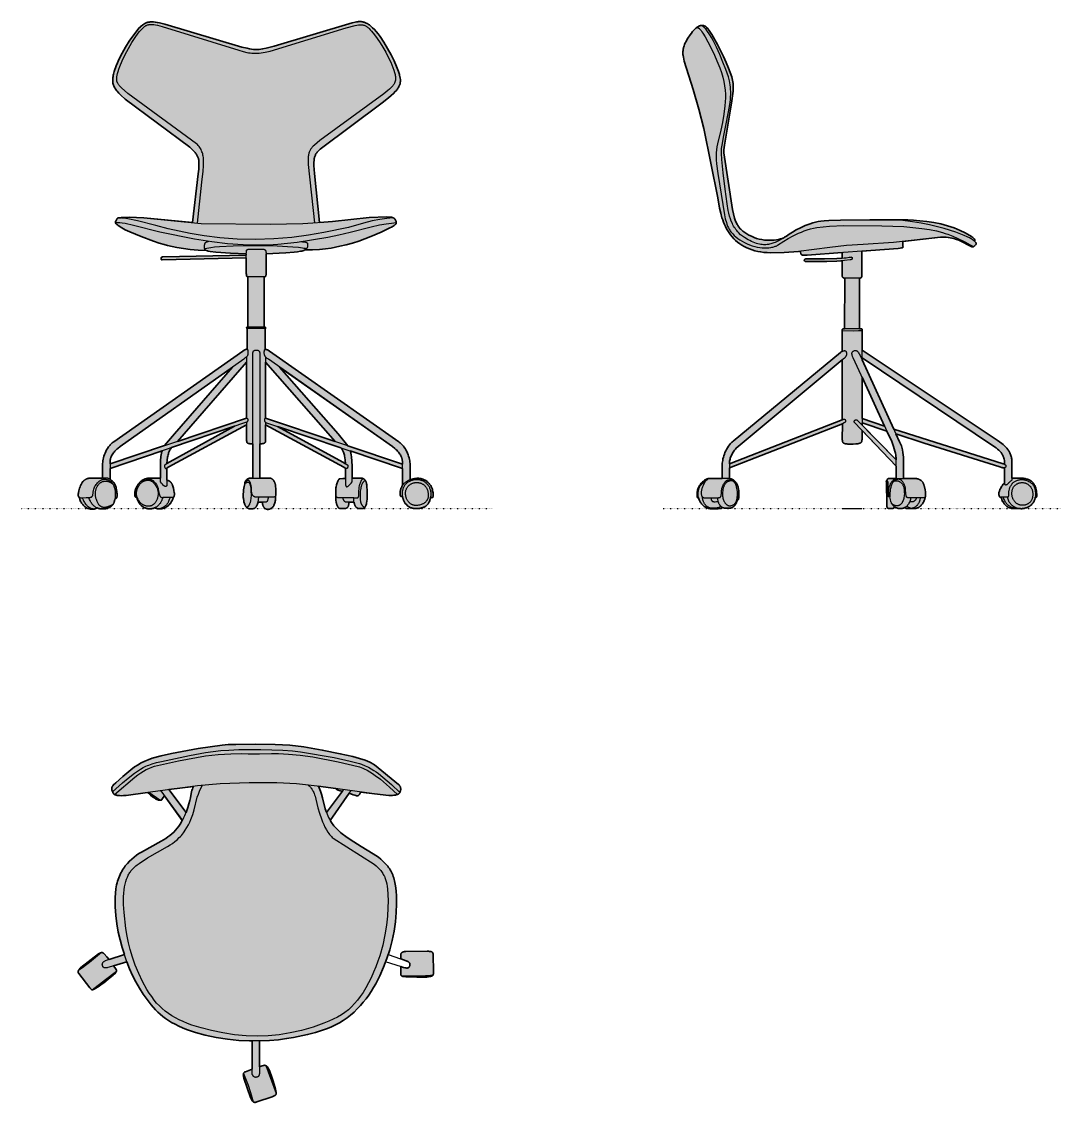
# Model space of a CAD drawing. Header units: millimetres. Extents: x 0 to 1796, y -1026 to 841.
import ezdxf

# ---------------------------------------------------------------- set-up
doc = ezdxf.new("R2010")
doc.units = ezdxf.units.MM
doc.linetypes.add('Dots', pattern=[1, 0, -1])
doc.layers.add('Blocks', color=7, linetype='Continuous')
doc.layers.add('Blocks$Fill', color=7, linetype='Continuous', true_color=0xffffff)
for name, color, linetype, lineweight, true_color in [('Blocks$Inner', 7, 'Continuous', 25, 0x007f00), ('Blocks$Outline', 7, 'Continuous', 35, 0xff3f3f), ('Groud', 7, 'Dots', 25, 0x243775)]:
    doc.layers.add(name, color=color, linetype=linetype, lineweight=lineweight, true_color=true_color)

# ---------------------------------------------------------------- blocks, each defined once
blk = doc.blocks.new('Grand Prix Office Chair Top')
at = {"layer": 'Blocks$Fill'}
h = blk.add_hatch(color=256, dxfattribs=at)
h.paths.add_polyline_path([(410.4, 259.4), (357.7, 270.5), (325.9, 276), (301.7, 279.3), (276.5, 280.5), (242.4, 280.9), (208.7, 280.5), (195, 280), (185.1, 279.3), (143.4, 273.4), (97.6, 265), (79.5, 260.7), (64.1, 256.4), (57.3, 254), (51, 251.4), (45.1, 248.6), (42.3, 247), (39.6, 245.4), (33.7, 241.4), (27.1, 236.4), (13, 224.9), (1.2, 214.3), (-2.8, 210.4), (-4.1, 208.9), (-4.6, 208.3), (-4.8, 208.1), (-4.9, 207.9), (-5, 207.7), (-5.1, 207.4), (-5.2, 207.2), (-5.3, 207), (-5.4, 206.8), (-5.5, 206.6), (-5.6, 206.1), (-5.7, 205.7), (-5.8, 205.2), (-5.9, 204.8), (-5.9, 204.3), (-5.9, 203.8), (-5.9, 203.3), (-5.8, 202.9), (-5.7, 202.4), (-5.7, 201.9), (-5.5, 201.5), (-5.3, 200.5), (-5, 199.6), (-4.6, 198.8), (-4.2, 197.9), (-3.8, 197.2), (-3.4, 196.4), (-3, 195.8), (-2.5, 195.2), (-2.3, 195), (-2.1, 194.8), (-2, 194.7), (-1.9, 194.6), (-1.8, 194.5), (-1.7, 194.3), (-1.4, 194.1), (-1.1, 194), (-0.8, 193.8), (-0.4, 193.6), (-0.1, 193.4), (0.3, 193.2), (0.8, 193.1), (1.2, 192.9), (2.2, 192.7), (3.4, 192.4), (4.6, 192.2), (6, 192), (7.5, 191.9), (10.8, 191.8), (14.6, 192), (18.8, 192.3), (55.6, 197.3), (61, 192.6), (64.4, 190.1), (68.6, 187.3), (69.8, 186.6), (70.9, 186), (71.9, 185.5), (73, 185.1), (73.9, 184.7), (74.8, 184.4), (75.7, 184.2), (76.1, 184.1), (76.5, 184), (76.9, 184), (77.3, 184), (77.6, 183.9), (78, 184), (78.3, 184), (78.6, 184), (78.9, 184.1), (79.2, 184.1), (79.5, 184.2), (79.6, 184.3), (79.7, 184.3), (79.9, 184.4), (80, 184.4), (80.1, 184.5), (80.2, 184.6), (80.3, 184.6), (80.4, 184.7), (80.5, 184.8), (80.6, 184.9), (80.7, 185), (80.8, 185.1), (80.8, 185.2), (80.9, 185.2), (82, 186.8), (83.1, 188.5), (85.1, 191.8), (116, 149.2), (114.6, 146.6), (112.3, 142.9), (109.8, 139.3), (107.1, 135.7), (104.2, 132.3), (101.1, 129.1), (97.9, 126.2), (94.5, 123.3), (91, 120.7), (87.3, 118.2), (79.6, 113.4), (45.5, 94.6), (41.2, 91.9), (36.9, 88.9), (32.7, 85.8), (28.7, 82.4), (24.8, 78.7), (21.1, 74.8), (17.6, 70.5), (16, 68.3), (14.4, 66), (12.9, 63.6), (11.4, 61.1), (10.1, 58.5), (8.8, 55.9), (7.5, 53.1), (6.4, 50.2), (5.3, 47.3), (4.3, 44.2), (3.4, 41.1), (2.6, 37.8), (1.3, 30.9), (0.4, 23.6), (0, 15.8), (0, 0), (1, -15.1), (2.8, -29.7), (5.3, -43.7), (8.5, -57.1), (12.1, -70.2), (16.1, -82.7), (-10.6, -91.1), (-14.5, -86.2), (-18.7, -81.5), (-19.3, -80.9), (-19.8, -80.5), (-20.1, -80.2), (-20.3, -80), (-20.6, -79.9), (-20.9, -79.7), (-21.1, -79.6), (-21.4, -79.4), (-21.7, -79.3), (-21.9, -79.2), (-22.2, -79.2), (-22.5, -79.1), (-22.8, -79.1), (-23, -79.1), (-23.3, -79.1), (-23.6, -79.1), (-23.9, -79.1), (-24.2, -79.2), (-24.5, -79.3), (-24.9, -79.4), (-25.2, -79.5), (-25.5, -79.7), (-26.3, -80), (-27, -80.4), (-27.8, -80.9), (-28.7, -81.5), (-59.1, -104.9), (-60.1, -105.8), (-61, -106.7), (-61.8, -107.6), (-62.4, -108.3), (-62.7, -108.7), (-62.9, -109.1), (-63.1, -109.4), (-63.3, -109.7), (-63.5, -110.1), (-63.6, -110.4), (-63.7, -110.7), (-63.8, -111), (-63.9, -111.3), (-63.9, -111.6), (-64, -111.7), (-64, -111.9), (-64, -112), (-64, -112.2), (-64, -112.5), (-63.9, -112.7), (-63.9, -113), (-63.8, -113.3), (-63.7, -113.6), (-63.6, -113.8), (-63.5, -114.1), (-63.4, -114.4), (-63.1, -115), (-62.7, -115.5), (-43.9, -139.8), (-42.6, -141.3), (-42, -141.9), (-41.5, -142.4), (-41.3, -142.6), (-41.1, -142.8), (-40.9, -142.9), (-40.7, -143.1), (-40.5, -143.2), (-40.4, -143.2), (-40.3, -143.3), (-40.2, -143.3), (-40.1, -143.3), (-40, -143.4), (-39.9, -143.4), (-39.8, -143.4), (-39.7, -143.4), (-39.6, -143.4), (-39.5, -143.4), (-39.5, -143.4), (-39.4, -143.4), (-39.3, -143.4), (-39.2, -143.4), (-39.1, -143.4), (-39, -143.4), (-38.8, -143.3), (-38.6, -143.3), (-38.4, -143.2), (-37.9, -143), (-37.5, -142.8), (-34.9, -141.6), (-33.2, -140.6), (-29.1, -138.1), (-24.5, -134.9), (-19.6, -131.1), (-3.4, -118.2), (-1.5, -116.5), (-0.7, -115.8), (-0.1, -115.2), (0.8, -114.1), (1.1, -113.6), (1.5, -113.1), (1.8, -112.7), (1.9, -112.5), (2, -112.2), (2.1, -112), (2.2, -111.8), (2.3, -111.6), (2.3, -111.4), (2.4, -111.2), (2.4, -111), (2.4, -110.8), (2.4, -110.6), (2.5, -110.4), (2.4, -110.2), (2.4, -110), (2.4, -109.8), (2.3, -109.6), (2.3, -109.4), (2.2, -109.2), (2.1, -109), (2.1, -108.8), (2, -108.6), (1.8, -108.4), (1.7, -108.2), (-0.5, -105.1), (-2.8, -102.1), (20.1, -95), (24.7, -107), (29.9, -118.5), (35.6, -129.7), (41.8, -140.4), (48.3, -150.7), (55.2, -160.3), (62.3, -169.4), (69.6, -177.8), (73.5, -181.8), (77.6, -185.6), (82.1, -189.3), (86.9, -192.9), (92, -196.4), (97.6, -199.7), (103.4, -202.9), (109.7, -206), (116.3, -208.9), (123.3, -211.7), (138.6, -217), (155.6, -221.6), (174.4, -225.7), (194.1, -228.9), (213.4, -230.8), (232.2, -231.7), (236.4, -231.7), (236.4, -280.4), (224.7, -284.9), (224.4, -285), (224.1, -285.2), (223.9, -285.3), (223.6, -285.5), (223.3, -285.6), (223.1, -285.8), (222.9, -286), (222.7, -286.3), (222.5, -286.5), (222.3, -286.7), (222.1, -287), (222, -287.3), (221.8, -287.6), (221.7, -287.9), (221.6, -288.2), (221.5, -288.6), (221.4, -288.9), (221.4, -289.3), (221.4, -289.7), (221.3, -290.1), (221.3, -290.6), (221.4, -291), (221.4, -291.5), (221.5, -292.5), (221.8, -293.6), (222.1, -294.8), (222.4, -296.1), (234, -329.3), (235.1, -331.9), (235.7, -333), (236.2, -334), (236.8, -334.9), (237.1, -335.3), (237.4, -335.7), (237.6, -336), (237.9, -336.3), (238.2, -336.6), (238.5, -336.8), (238.7, -336.9), (238.8, -337), (239, -337.1), (239.2, -337.2), (239.3, -337.3), (239.5, -337.4), (239.7, -337.5), (239.8, -337.5), (240, -337.6), (240.2, -337.6), (240.3, -337.7), (240.5, -337.7), (240.7, -337.8), (240.9, -337.8), (241.1, -337.8), (241.3, -337.8), (241.7, -337.8), (242.1, -337.8), (242.5, -337.7), (242.9, -337.7), (243.4, -337.6), (243.8, -337.5), (244.8, -337.1), (271.2, -328.1), (273.6, -327.1), (274.6, -326.7), (275.4, -326.2), (275.8, -326), (276.1, -325.8), (276.4, -325.6), (276.7, -325.4), (276.8, -325.3), (276.9, -325.2), (277.1, -325.1), (277.2, -324.9), (277.3, -324.8), (277.4, -324.7), (277.4, -324.6), (277.5, -324.5), (277.6, -324.3), (277.7, -324.2), (277.7, -324.1), (277.8, -323.9), (277.8, -323.8), (277.9, -323.7), (277.9, -323.5), (277.9, -323.4), (278, -323.2), (278, -323.1), (278, -322.7), (278, -322.4), (278, -322), (278, -321.2), (277.8, -320.3), (277.5, -318.1), (276.8, -315.1), (275.8, -311.1), (272.9, -301.2), (269.5, -290.9), (267.9, -286.4), (266.3, -282.7), (264.8, -279.8), (264.2, -278.6), (263.5, -277.6), (262.9, -276.7), (262.6, -276.3), (262.3, -276), (262, -275.6), (261.7, -275.3), (261.4, -275.1), (261.1, -274.8), (260.9, -274.6), (260.6, -274.5), (260.3, -274.3), (260.1, -274.2), (260, -274.2), (259.8, -274.1), (259.7, -274.1), (259.5, -274), (259.4, -274), (259.1, -273.9), (258.8, -273.9), (258.5, -273.8), (258.2, -273.8), (257.8, -273.8), (257.5, -273.9), (257.2, -273.9), (256.9, -274), (256.1, -274.1), (253.7, -274.7), (251.9, -275.3), (250.5, -275.7), (249.3, -276.2), (249.3, -231.6), (250.1, -231.6), (266.8, -230.8), (282.3, -229.5), (296.1, -227.7), (308, -225.7), (332.3, -220.7), (345.8, -217.1), (359.7, -212.7), (366.7, -210.1), (373.7, -207.2), (380.6, -203.9), (387.4, -200.3), (394, -196.4), (400.4, -192), (406.6, -187.2), (412.5, -182), (418.1, -176.4), (423.5, -170.7), (428.5, -164.8), (433.3, -158.8), (437.9, -152.5), (442.2, -146.1), (446.2, -139.6), (450.1, -132.8), (457.2, -119), (463.5, -104.5), (469.1, -89.5), (474.1, -74.1), (478.3, -58.2), (481.7, -42), (484.1, -25.9), (485.5, -10.1), (486.1, 5.1), (485.8, 19.5), (485.3, 26.2), (484.6, 32.7), (483.6, 38.8), (482.5, 44.6), (481.8, 47.3), (481, 49.9), (480.2, 52.5), (479.3, 54.9), (478.3, 57.3), (477.2, 59.6), (476, 61.8), (474.8, 63.9), (473.5, 66), (472.1, 68), (470.7, 69.9), (469.2, 71.8), (465.9, 75.4), (462.4, 78.9), (458.6, 82.2), (454.5, 85.4), (445.6, 91.6), (424.8, 104.3), (405.7, 116.1), (398.3, 121.1), (392, 125.8), (389.3, 128), (386.7, 130.3), (384.3, 132.6), (382, 135), (379.9, 137.4), (377.8, 140), (373.8, 145.4), (371.8, 148.4), (371.5, 149), (404.3, 196.2), (414.1, 192.6), (415.5, 192.2), (416.7, 191.8), (417.3, 191.7), (417.6, 191.7), (417.8, 191.6), (418.1, 191.6), (418.3, 191.6), (418.6, 191.6), (418.8, 191.7), (419, 191.7), (419.2, 191.7), (419.3, 191.7), (419.4, 191.8), (419.5, 191.8), (419.6, 191.9), (419.7, 191.9), (419.8, 192), (419.9, 192), (420, 192.1), (420.1, 192.1), (420.2, 192.2), (420.3, 192.3), (420.5, 192.4), (420.7, 192.6), (420.9, 192.8), (421.1, 193.1), (421.3, 193.3), (421.5, 193.6), (421.7, 193.9), (422.1, 194.5), (422.5, 195.3), (422.9, 196.2), (423.7, 198.2), (467.4, 192.7), (472.5, 192.4), (477.1, 192.3), (479.1, 192.4), (481, 192.5), (482.7, 192.7), (483.5, 192.9), (484.2, 193), (485.5, 193.4), (486.7, 193.7), (487.7, 194.1), (488.6, 194.4), (488.9, 194.6), (489.3, 194.8), (489.6, 195), (489.9, 195.2), (490.2, 195.4), (490.4, 195.6), (490.7, 195.8), (490.9, 196), (491.1, 196.2), (491.2, 196.4), (491.4, 196.6), (491.5, 196.8), (491.6, 197), (491.7, 197.2), (491.8, 197.4), (491.9, 197.6), (492.4, 199.1), (492.6, 199.5), (492.7, 200), (492.8, 200.6), (493, 201.2), (493.1, 201.9), (493.1, 202.7), (493.1, 203.5), (493.1, 203.9), (493.1, 204.3), (493, 204.8), (493, 205.2), (492.9, 205.6), (492.8, 206.1), (492.6, 206.5), (492.5, 207), (492.3, 207.5), (492.1, 207.9), (491.8, 208.4), (491.6, 208.8), (491.3, 209.3), (490.9, 209.7), (490.6, 210.2), (490.2, 210.6), (489.7, 211), (489.3, 211.4), (447.6, 245), (443.8, 247.4), (441.9, 248.5), (440, 249.5), (436, 251.4), (431.8, 253), (422.2, 256.1)], flags=0)
h.paths.add_polyline_path([(364.8, 163.1), (364.8, 163.2), (362.9, 168.9), (358, 187.9), (356.2, 194.2), (354.4, 199.5), (351.1, 208.1), (381.2, 204.1), (381.2, 204.1), (381.3, 203.9), (381.3, 203.8), (381.4, 203.7), (381.4, 203.6), (381.5, 203.5), (381.6, 203.4), (381.7, 203.3), (381.8, 203.2), (381.9, 203.1), (382, 203), (382.1, 202.9), (382.4, 202.7), (382.6, 202.6), (382.9, 202.4), (383.2, 202.2), (383.5, 202.1), (384.2, 201.8), (385, 201.5), (386.7, 201), (388.6, 200.5), (392.7, 199.7)], flags=0)
h.paths.add_polyline_path([(135.2, 207.9), (135, 207.5), (134.6, 206.8), (134, 205.3), (133.4, 203.4), (132.7, 201.2), (131.4, 195.6), (129.9, 188.1), (128.9, 183.4), (127.5, 177.8), (125.7, 171.6), (123.3, 164.8), (122.4, 162.6), (93, 202.4)], flags=0)
blk.add_hatch(color=256, dxfattribs=at).paths.add_polyline_path([(493.1, -90), (503.7, -93.7), (504.5, -94.1), (505.3, -94.5), (506.1, -94.9), (506.4, -95.1), (506.7, -95.3), (507, -95.6), (507.3, -95.8), (507.5, -96), (507.7, -96.3), (508, -96.5), (508.2, -96.8), (508.3, -97), (508.4, -97.2), (508.5, -97.3), (508.6, -97.5), (508.6, -97.6), (508.7, -97.7), (508.7, -97.9), (508.8, -98), (508.8, -98.2), (508.9, -98.3), (508.9, -98.5), (509, -98.8), (509, -99.2), (509, -99.5), (509, -99.9), (509, -100.2), (508.9, -100.6), (508.8, -101), (508.7, -101.4), (508.6, -101.8), (508.5, -102.3), (508.3, -102.7), (508.2, -103.1), (508, -103.5), (507.8, -103.8), (507.7, -104), (507.6, -104.1), (507.5, -104.3), (507.4, -104.4), (507.3, -104.5), (507.1, -104.6), (507, -104.8), (506.9, -104.9), (506.8, -105), (506.6, -105.1), (506.5, -105.2), (506.3, -105.3), (506.2, -105.3), (506, -105.4), (505.9, -105.5), (505.7, -105.5), (505.6, -105.6), (505.4, -105.6), (505.2, -105.7), (505, -105.7), (504.7, -105.8), (504.3, -105.8), (503.9, -105.8), (503.4, -105.8), (503, -105.8), (502.5, -105.7), (501.4, -105.5), (500.3, -105.3), (497.7, -104.6), (494.7, -103.7), (493.1, -103.2), (493.1, -115.8), (493.2, -116.2), (493.2, -116.6), (493.3, -117), (493.4, -117.3), (493.4, -117.5), (493.5, -117.7), (493.6, -117.8), (493.6, -118), (493.7, -118.1), (493.8, -118.2), (493.8, -118.4), (493.9, -118.5), (494, -118.6), (494.1, -118.7), (494.2, -118.8), (494.3, -118.9), (494.4, -119.1), (494.5, -119.2), (494.6, -119.2), (494.8, -119.3), (494.9, -119.4), (495, -119.5), (495.3, -119.7), (495.6, -119.8), (495.9, -119.9), (496.2, -120), (496.5, -120.2), (496.9, -120.3), (497.6, -120.4), (498.4, -120.6), (502.2, -121), (520.8, -121.6), (532.5, -121.5), (537.4, -121.3), (539.4, -121.2), (541.1, -121), (543.8, -120.5), (544.9, -120.2), (545.9, -120), (546.3, -119.8), (546.7, -119.7), (547, -119.5), (547.4, -119.3), (547.7, -119.2), (547.8, -119.1), (548, -119), (548.1, -118.9), (548.2, -118.8), (548.3, -118.6), (548.4, -118.5), (548.5, -118.4), (548.6, -118.3), (548.7, -118.2), (548.8, -118.1), (548.9, -117.9), (549, -117.8), (549, -117.7), (549.1, -117.5), (549.2, -117.4), (549.2, -117.2), (549.3, -116.9), (549.4, -116.6), (549.5, -116.2), (549.5, -115.8), (549.6, -115.5), (549.7, -114.6), (549.7, -112.6), (549, -82.3), (549, -81.8), (549, -81.4), (548.9, -81), (548.9, -80.6), (548.8, -80.4), (548.8, -80.2), (548.7, -80), (548.6, -79.9), (548.6, -79.7), (548.5, -79.5), (548.4, -79.4), (548.3, -79.2), (548.2, -79.1), (548.1, -79), (548, -78.8), (547.9, -78.7), (547.8, -78.6), (547.7, -78.5), (547.6, -78.4), (547.5, -78.3), (547.3, -78.2), (547.2, -78.1), (547.1, -78), (546.9, -77.9), (546.6, -77.8), (546.3, -77.6), (545.9, -77.5), (545.6, -77.4), (545.2, -77.3), (544.8, -77.2), (543.9, -77.1), (543, -77), (540.9, -76.9), (538.6, -76.9), (501.7, -77.1), (500.5, -77.2), (499.5, -77.4), (498.6, -77.6), (497.7, -77.9), (497.3, -78), (496.9, -78.1), (496.5, -78.3), (496.2, -78.5), (495.9, -78.6), (495.6, -78.8), (495.3, -79), (495, -79.2), (494.8, -79.4), (494.6, -79.6), (494.4, -79.8), (494.2, -80.1), (494, -80.3), (493.8, -80.5), (493.7, -80.8), (493.6, -81), (493.5, -81.3), (493.4, -81.6), (493.3, -81.8), (493.2, -82.1), (493.2, -82.4), (493.2, -82.7), (493.1, -82.9), (493.1, -83.2)], flags=0)
at = {"layer": 'Blocks$Inner'}
for p, q in [((61, 192.6), (55.6, 197.3)), ((77.3, 184), (58, 197.6)), ((-16.6, -93), (16.1, -82.7)), ((-14.5, -86.2), (-10.6, -91.1)), ((471.4, -82.5), (502.7, -93.4)), ((493.1, -90), (493.1, -83.2)), ((236.4, -285.5), (236.4, -231.7)), ((249.3, -231.6), (249.3, -284.6)), ((249.3, -276.2), (250.5, -275.7))]:
    blk.add_line(p, q, dxfattribs=at)
blk.add_lwpolyline([(410.4, 259.4), (422.2, 256.1), (431.8, 253), (436, 251.4), (440, 249.5), (441.9, 248.5), (443.8, 247.4), (447.6, 245), (489.3, 211.4), (489.7, 211), (490.2, 210.6), (490.6, 210.2), (490.9, 209.7), (491.3, 209.3), (491.6, 208.8), (491.8, 208.4), (492.1, 207.9), (492.3, 207.5), (492.5, 207), (492.6, 206.5), (492.8, 206.1), (492.9, 205.6), (493, 205.2), (493, 204.8), (493.1, 204.3), (493.1, 203.9), (493.1, 203.5), (493.1, 202.7), (493.1, 201.9), (493, 201.2), (492.8, 200.6), (492.7, 200), (492.6, 199.5), (492.4, 199.1), (491.9, 197.6), (491.8, 197.4), (491.7, 197.2), (491.6, 197), (491.5, 196.8), (491.4, 196.6), (491.2, 196.4), (491.1, 196.2), (490.9, 196), (490.7, 195.8), (490.4, 195.6), (490.2, 195.4), (489.9, 195.2), (489.6, 195), (489.3, 194.8), (488.9, 194.6), (488.6, 194.4), (487.7, 194.1), (486.7, 193.7), (485.5, 193.4), (484.2, 193), (483.5, 192.9), (482.7, 192.7), (481, 192.5), (479.1, 192.4), (477.1, 192.3), (472.5, 192.4), (467.4, 192.7), (443.3, 195.5), (359, 207.2), (313.2, 212.4), (279.2, 214.3), (231.5, 214.3), (181.6, 212.2), (142.3, 208.9), (86.4, 201.5), (18.8, 192.3), (14.6, 192), (10.8, 191.8), (7.5, 191.9), (6, 192), (4.6, 192.2), (3.4, 192.4), (2.2, 192.7), (1.2, 192.9), (0.8, 193.1), (0.3, 193.2), (-0.1, 193.4), (-0.4, 193.6), (-0.8, 193.8), (-1.1, 194), (-1.4, 194.1), (-1.7, 194.3), (-1.8, 194.5), (-1.9, 194.6), (-2, 194.7), (-2.1, 194.8), (-2.3, 195), (-2.5, 195.2), (-3, 195.8), (-3.4, 196.4), (-3.8, 197.2), (-4.2, 197.9), (-4.6, 198.8), (-5, 199.6), (-5.3, 200.5), (-5.5, 201.5), (-5.7, 201.9), (-5.7, 202.4), (-5.8, 202.9), (-5.9, 203.3), (-5.9, 203.8), (-5.9, 204.3), (-5.9, 204.8), (-5.8, 205.2), (-5.7, 205.7), (-5.6, 206.1), (-5.5, 206.6), (-5.4, 206.8), (-5.3, 207), (-5.2, 207.2), (-5.1, 207.4), (-5, 207.7), (-4.9, 207.9), (-4.8, 208.1), (-4.6, 208.3), (-4.1, 208.9), (-2.8, 210.4), (1.2, 214.3), (13, 224.9), (27.1, 236.4), (33.7, 241.4), (39.6, 245.4), (42.3, 247), (45.1, 248.6), (51, 251.4), (57.3, 254), (64.1, 256.4), (79.5, 260.7), (97.6, 265), (143.4, 273.4), (185.1, 279.3), (195, 280), (208.7, 280.5), (242.4, 280.9), (276.5, 280.5), (301.7, 279.3), (325.9, 276), (357.7, 270.5), (388.7, 264.4)], close=True, dxfattribs=at)
for points in [[(-4.4, 198.3), (12.8, 214.3), (22.5, 222.4), (33.5, 230.6), (43.8, 237.6), (48.4, 240.3), (50.7, 241.5), (53.1, 242.7), (55.6, 243.8), (58.3, 244.8), (64.2, 246.8), (71.3, 248.9), (80, 251), (128.2, 261.3), (155.9, 266.2), (182.5, 269.7), (196.6, 270.7), (213.6, 271.4), (251.8, 271.7), (289.8, 270.4), (306.4, 269.3), (320.1, 267.8), (378, 257.7), (405.9, 251.7), (417.1, 248.8), (421.7, 247.4), (425.5, 246.1), (431.9, 243.6), (437.4, 241), (442.3, 238.3), (446.7, 235.6), (450.8, 232.8), (454.6, 229.9), (462, 223.9), (477, 211), (491.8, 197.4)], [(-1.1, 194), (34, 223.6), (39.3, 227.7), (44.4, 231.2), (49.2, 234.2), (53.8, 236.8), (58.4, 239), (63.1, 240.9), (67.9, 242.6), (73, 244), (109.5, 252.2), (156.3, 260.6), (178, 263), (199.9, 264.2), (218.3, 264.6), (230, 264.4), (249.1, 264.1), (269.9, 264.6), (275.2, 264.7), (282, 264.6), (299.3, 263.7), (319.7, 261.7), (341.2, 258.7), (385.4, 250.2), (419.4, 242.3), (422.2, 241.4), (424.9, 240.5), (427.5, 239.5), (430.1, 238.3), (435.1, 235.8), (440, 233.1), (444.7, 230.1), (449.2, 226.9), (458, 220.1), (473.7, 206.7), (487.4, 194)], [(351.1, 208.1), (354.4, 199.5), (356.2, 194.2), (358, 187.9), (362.9, 168.9), (364.8, 163.2), (365.9, 160.2), (367.1, 157.3), (368.5, 154.3), (370.1, 151.3), (371.8, 148.4), (373.8, 145.4), (377.8, 140), (379.9, 137.4), (382, 135), (384.3, 132.6), (386.7, 130.3), (389.3, 128), (392, 125.8), (398.3, 121.1), (405.7, 116.1), (424.8, 104.3), (445.6, 91.6), (454.5, 85.4), (458.6, 82.2), (462.4, 78.9), (465.9, 75.4), (469.2, 71.8), (470.7, 69.9), (472.1, 68), (473.5, 66), (474.8, 63.9), (476, 61.8), (477.2, 59.6), (478.3, 57.3), (479.3, 54.9), (480.2, 52.5), (481, 49.9), (481.8, 47.3), (482.5, 44.6), (483.6, 38.8), (484.6, 32.7), (485.3, 26.2), (485.8, 19.5), (486.1, 5.1), (485.5, -10.1), (484.1, -25.9), (481.7, -42), (478.3, -58.2), (474.1, -74.1), (469.1, -89.5), (463.5, -104.5), (457.2, -119), (450.1, -132.8), (446.2, -139.6), (442.2, -146.1), (437.9, -152.5), (433.3, -158.8), (428.5, -164.8), (423.5, -170.7), (418.1, -176.4), (412.5, -182), (406.6, -187.2), (400.4, -192), (394, -196.4), (387.4, -200.3), (380.6, -203.9), (373.7, -207.2), (366.7, -210.1), (359.7, -212.7), (345.8, -217.1), (332.3, -220.7), (308, -225.7), (296.1, -227.7), (282.3, -229.5), (266.8, -230.8), (250.1, -231.6), (232.2, -231.7), (213.4, -230.8), (194.1, -228.9), (174.4, -225.7), (155.6, -221.6), (138.6, -217), (123.3, -211.7), (116.3, -208.9), (109.7, -206), (103.4, -202.9), (97.6, -199.7), (92, -196.4), (86.9, -192.9), (82.1, -189.3), (77.6, -185.6), (73.5, -181.8), (69.6, -177.8), (62.3, -169.4), (55.2, -160.3), (48.3, -150.7), (41.8, -140.4), (35.6, -129.7), (29.9, -118.5), (24.7, -107), (20.1, -95), (12.1, -70.2), (8.5, -57.1), (5.3, -43.7), (2.8, -29.7), (1, -15.1), (0, 0), (0, 15.8), (0.4, 23.6), (1.3, 30.9), (2.6, 37.8), (3.4, 41.1), (4.3, 44.2), (5.3, 47.3), (6.4, 50.2), (7.5, 53.1), (8.8, 55.9), (10.1, 58.5), (11.4, 61.1), (12.9, 63.6), (14.4, 66), (16, 68.3), (17.6, 70.5), (21.1, 74.8), (24.8, 78.7), (28.7, 82.4), (32.7, 85.8), (36.9, 88.9), (41.2, 91.9), (45.5, 94.6), (79.6, 113.4), (87.3, 118.2), (91, 120.7), (94.5, 123.3), (97.9, 126.2), (101.1, 129.1), (104.2, 132.3), (107.1, 135.7), (109.8, 139.3), (112.3, 142.9), (114.6, 146.6), (116.7, 150.3), (118.6, 154), (120.3, 157.6), (123.3, 164.8), (125.7, 171.6), (127.5, 177.8), (128.9, 183.4), (129.9, 188.1), (131.4, 195.6), (132.7, 201.2), (133.4, 203.4), (134, 205.3), (134.6, 206.8), (135, 207.5), (135.3, 208.1)], [(333.5, 210.3), (335.3, 208.6), (337.1, 206.8), (338, 205.7), (338.9, 204.6), (339.7, 203.4), (340.5, 202.1), (341.4, 200.7), (342.2, 199.1), (343, 197.4), (343.7, 195.5), (344.5, 193.4), (345.2, 191.1), (346.5, 185.8), (350.1, 170.8), (352.8, 161.5), (356.1, 151.8), (358, 146.9), (360.1, 142.1), (362.3, 137.5), (364.8, 133), (367.4, 128.8), (368.8, 126.8), (370.3, 124.9), (371.8, 123.1), (373.4, 121.5), (375, 119.9), (376.6, 118.5), (447.1, 73.7), (450.9, 70.5), (454.2, 67.3), (457.2, 64.1), (458.6, 62.5), (459.8, 60.9), (461, 59.3), (462.1, 57.6), (463.1, 56), (464.1, 54.3), (464.9, 52.6), (465.7, 50.8), (466.4, 49), (467.1, 47.2), (467.7, 45.3), (468.3, 43.4), (469.2, 39.5), (469.9, 35.3), (470.4, 30.9), (471, 21.3), (471.2, 10.5), (471, -1.9), (470.1, -16), (468.4, -31.6), (465.8, -48.4), (462, -66.2), (456.8, -84.6), (453.7, -94), (450.2, -103.5), (446.3, -113), (441.9, -122.5), (432.7, -140.1), (428.1, -147.8), (423.4, -154.9), (418.6, -161.4), (413.5, -167.3), (408.3, -172.8), (405.6, -175.3), (402.7, -177.8), (396.8, -182.4), (390.6, -186.6), (383.8, -190.6), (376.6, -194.3), (368.9, -197.8), (360.5, -201.2), (341.8, -207.7), (321.9, -213.4), (302.5, -217.9), (283.3, -221.1), (264.3, -223), (245.2, -223.6), (226, -223), (206.3, -221.1), (186.2, -217.9), (166.6, -213.8), (148.7, -209.3), (132.3, -204.2), (124.7, -201.4), (117.5, -198.4), (110.6, -195.2), (104.1, -191.8), (97.9, -188.1), (92, -184.3), (86.5, -180.2), (81.3, -175.8), (76.4, -171.2), (71.7, -166.3), (67.3, -161), (63.1, -155.2), (58.9, -149.1), (54.9, -142.7), (47.4, -129.1), (40.7, -115), (34.7, -100.7), (29.7, -86.9), (25.7, -73.9), (22.8, -62.3), (20.5, -50.6), (18.4, -37.6), (15.4, -9.7), (14.7, 4.2), (14.7, 17.4), (15, 23.5), (15.5, 29.2), (16.3, 34.6), (16.7, 37), (17.3, 39.3), (18.4, 43.7), (19.7, 47.6), (21.2, 51.3), (22.7, 54.6), (23.6, 56.2), (24.4, 57.7), (25.3, 59.1), (26.3, 60.5), (27.3, 61.9), (28.3, 63.2), (30.5, 65.7), (32.9, 68.1), (35.5, 70.5), (38.3, 72.7), (41.3, 75), (55.8, 84.7), (90.5, 104), (94.8, 106.7), (99, 109.5), (103.1, 112.6), (107, 115.8), (110.8, 119.4), (112.6, 121.3), (114.4, 123.2), (116.1, 125.3), (117.8, 127.5), (119.4, 129.7), (121, 132.1), (123.9, 136.9), (126.5, 141.6), (128.8, 146.3), (130.8, 150.9), (134.1, 159.6), (136.7, 167.7), (141.9, 189.4), (143.8, 194.7), (145.9, 199.8), (150.3, 209.7)], [(85.1, 191.8), (83.1, 188.5), (82, 186.8), (80.9, 185.2), (80.8, 185.2), (80.8, 185.1), (80.7, 185), (80.6, 184.9), (80.5, 184.8), (80.4, 184.7), (80.3, 184.6), (80.2, 184.6), (80.1, 184.5), (80, 184.4), (79.9, 184.4), (79.7, 184.3), (79.6, 184.3), (79.5, 184.2), (79.2, 184.1), (78.9, 184.1), (78.6, 184), (78.3, 184), (78, 184), (77.6, 183.9), (77.3, 184), (76.9, 184), (76.5, 184), (76.1, 184.1), (75.7, 184.2), (74.8, 184.4), (73.9, 184.7), (73, 185.1), (71.9, 185.5), (70.9, 186), (69.8, 186.6), (68.6, 187.3), (64.4, 190.1), (61, 192.6)], [(78.9, 200.4), (116.1, 149.2)], [(92.9, 202.4), (122.5, 162.6)], [(364.8, 163.1), (394.8, 202.5)], [(371.5, 149), (407.4, 200.7)], [(392.7, 199.7), (388.6, 200.5), (386.7, 201), (385, 201.5), (384.2, 201.8), (383.5, 202.1), (383.2, 202.2), (382.9, 202.4), (382.6, 202.6), (382.4, 202.7), (382.1, 202.9), (382, 203), (381.9, 203.1), (381.8, 203.2), (381.7, 203.3), (381.6, 203.4), (381.5, 203.5), (381.4, 203.6), (381.4, 203.7), (381.3, 203.8), (381.3, 203.9), (381.2, 204.1), (381.2, 204.2), (381.1, 204.3), (381.1, 204.4)], [(423.8, 198.3), (422.9, 196.2), (422.5, 195.3), (422.1, 194.5), (421.7, 193.9), (421.5, 193.6), (421.3, 193.3), (421.1, 193.1), (420.9, 192.8), (420.7, 192.6), (420.5, 192.4), (420.3, 192.3), (420.2, 192.2), (420.1, 192.1), (420, 192.1), (419.9, 192), (419.8, 192), (419.7, 191.9), (419.6, 191.9), (419.5, 191.8), (419.4, 191.8), (419.3, 191.7), (419.2, 191.7), (419, 191.7), (418.8, 191.7), (418.6, 191.6), (418.3, 191.6), (418.1, 191.6), (417.8, 191.6), (417.6, 191.7), (417.3, 191.7), (416.7, 191.8), (415.5, 192.2), (414.1, 192.6), (411.1, 193.6), (404.3, 196.2)], [(-2.8, -102), (-0.5, -105.1), (1.7, -108.2), (1.8, -108.4), (2, -108.6), (2.1, -108.8), (2.1, -109), (2.2, -109.2), (2.3, -109.4), (2.3, -109.6), (2.4, -109.8), (2.4, -110), (2.4, -110.2), (2.5, -110.4), (2.4, -110.6), (2.4, -110.8), (2.4, -111), (2.4, -111.2), (2.3, -111.4), (2.3, -111.6), (2.2, -111.8), (2.1, -112), (2, -112.2), (1.9, -112.5), (1.8, -112.7), (1.5, -113.1), (1.1, -113.6), (0.8, -114.1), (-0.1, -115.2), (-0.7, -115.8), (-1.5, -116.5), (-3.4, -118.2), (-8.4, -122.2), (-19.6, -131.1), (-24.5, -134.9), (-29.1, -138.1), (-33.2, -140.6), (-34.9, -141.6), (-36.4, -142.3), (-37.5, -142.8), (-37.9, -143), (-38.4, -143.2), (-38.6, -143.3), (-38.8, -143.3), (-39, -143.4), (-39.1, -143.4), (-39.2, -143.4), (-39.3, -143.4), (-39.4, -143.4), (-39.5, -143.4), (-39.5, -143.4), (-39.6, -143.4), (-39.7, -143.4), (-39.8, -143.4), (-39.9, -143.4), (-40, -143.4), (-40.1, -143.3), (-40.2, -143.3), (-40.3, -143.3), (-40.4, -143.2), (-40.5, -143.2), (-40.7, -143.1), (-40.9, -142.9), (-41.1, -142.8), (-41.3, -142.6), (-41.5, -142.4), (-42, -141.9), (-42.6, -141.3), (-43.9, -139.8), (-62.7, -115.5), (-63.1, -115), (-63.4, -114.4), (-63.5, -114.1), (-63.6, -113.8), (-63.7, -113.6), (-63.8, -113.3), (-63.9, -113), (-63.9, -112.7), (-64, -112.5), (-64, -112.2), (-64, -112), (-64, -111.9), (-64, -111.7), (-63.9, -111.6), (-63.9, -111.3), (-63.8, -111), (-63.7, -110.7), (-63.6, -110.4), (-63.5, -110.1), (-63.3, -109.7), (-63.1, -109.4), (-62.9, -109.1), (-62.7, -108.7), (-62.4, -108.3), (-61.8, -107.6), (-61, -106.7), (-60.1, -105.8), (-59.1, -104.9), (-28.7, -81.5), (-27.8, -80.9), (-27, -80.4), (-26.3, -80), (-25.5, -79.7), (-25.2, -79.5), (-24.9, -79.4), (-24.5, -79.3), (-24.2, -79.2), (-23.9, -79.1), (-23.6, -79.1), (-23.3, -79.1), (-23, -79.1), (-22.8, -79.1), (-22.5, -79.1), (-22.2, -79.2), (-21.9, -79.2), (-21.7, -79.3), (-21.4, -79.4), (-21.1, -79.6), (-20.9, -79.7), (-20.6, -79.9), (-20.3, -80), (-20.1, -80.2), (-19.8, -80.5), (-19.3, -80.9), (-18.7, -81.5), (-14.5, -86.2)], [(-23.3, -79.1), (-44.4, -96.2), (-51, -101.5), (-56.1, -105.3), (-63.5, -110.2)], [(20.1, -95), (-10.3, -104.4), (-12.5, -105), (-13.5, -105.2), (-14.5, -105.4), (-15.4, -105.6), (-15.8, -105.6), (-16.2, -105.6), (-16.6, -105.7), (-17, -105.7), (-17.4, -105.6), (-17.7, -105.6), (-18.1, -105.5), (-18.4, -105.5), (-18.7, -105.4), (-18.9, -105.3), (-19, -105.2), (-19.2, -105.2), (-19.3, -105.1), (-19.4, -105), (-19.6, -104.9), (-19.7, -104.9), (-19.9, -104.8), (-20, -104.7), (-20.1, -104.6), (-20.2, -104.5), (-20.3, -104.3), (-20.5, -104.2), (-20.6, -104.1), (-20.7, -104), (-20.8, -103.8), (-21, -103.5), (-21.2, -103.2), (-21.4, -102.9), (-21.5, -102.5), (-21.7, -102.1), (-21.8, -101.7), (-21.9, -101.3), (-22, -100.9), (-22.1, -100.5), (-22.1, -100.1), (-22.2, -99.8), (-22.2, -99.4), (-22.2, -99.1), (-22.1, -98.7), (-22.1, -98.4), (-22, -98), (-21.9, -97.7), (-21.8, -97.4), (-21.7, -97.1), (-21.5, -96.8), (-21.4, -96.5), (-21.2, -96.2), (-21, -96), (-20.8, -95.7), (-20.6, -95.4), (-20.3, -95.2), (-20, -94.9), (-19.8, -94.7), (-19.5, -94.5), (-19.2, -94.3), (-18.8, -94.1), (-18.5, -93.9), (-18.2, -93.7), (-17.4, -93.3), (-16.6, -93)], [(493.1, -83.2), (493.1, -82.9), (493.2, -82.7), (493.2, -82.4), (493.2, -82.1), (493.3, -81.8), (493.4, -81.6), (493.5, -81.3), (493.6, -81), (493.7, -80.8), (493.8, -80.5), (494, -80.3), (494.2, -80.1), (494.4, -79.8), (494.6, -79.6), (494.8, -79.4), (495, -79.2), (495.3, -79), (495.6, -78.8), (495.9, -78.6), (496.2, -78.5), (496.5, -78.3), (496.9, -78.1), (497.3, -78), (497.7, -77.9), (498.6, -77.6), (499.5, -77.4), (500.5, -77.2), (501.7, -77.1), (538.6, -76.9), (540.9, -76.9), (543, -77), (543.9, -77.1), (544.8, -77.2), (545.2, -77.3), (545.6, -77.4), (545.9, -77.5), (546.3, -77.6), (546.6, -77.8), (546.9, -77.9), (547.1, -78), (547.2, -78.1), (547.3, -78.2), (547.5, -78.3), (547.6, -78.4), (547.7, -78.5), (547.8, -78.6), (547.9, -78.7), (548, -78.8), (548.1, -79), (548.2, -79.1), (548.3, -79.2), (548.4, -79.4), (548.5, -79.5), (548.6, -79.7), (548.6, -79.9), (548.7, -80), (548.8, -80.2), (548.8, -80.4), (548.9, -80.6), (548.9, -81), (549, -81.4), (549, -81.8), (549, -82.3), (549.7, -112.6), (549.7, -114.6), (549.6, -115.5), (549.5, -115.8), (549.5, -116.2), (549.4, -116.6), (549.3, -116.9), (549.2, -117.2), (549.2, -117.4), (549.1, -117.5), (549, -117.7), (549, -117.8), (548.9, -117.9), (548.8, -118.1), (548.7, -118.2), (548.6, -118.3), (548.5, -118.4), (548.4, -118.5), (548.3, -118.6), (548.2, -118.8), (548.1, -118.9), (548, -119), (547.8, -119.1), (547.7, -119.2), (547.4, -119.3), (547, -119.5), (546.7, -119.7), (546.3, -119.8), (545.9, -120), (544.9, -120.2), (543.8, -120.5), (541.1, -121), (539.4, -121.2), (537.4, -121.3), (532.5, -121.5), (520.8, -121.6), (502.2, -121), (498.4, -120.6), (497.6, -120.4), (496.9, -120.3), (496.5, -120.2), (496.2, -120), (495.9, -119.9), (495.6, -119.8), (495.3, -119.7), (495, -119.5), (494.9, -119.4), (494.8, -119.3), (494.6, -119.2), (494.5, -119.2), (494.4, -119.1), (494.3, -118.9), (494.2, -118.8), (494.1, -118.7), (494, -118.6), (493.9, -118.5), (493.8, -118.4), (493.8, -118.2), (493.7, -118.1), (493.6, -118), (493.6, -117.8), (493.5, -117.7), (493.4, -117.5), (493.4, -117.3), (493.3, -117), (493.2, -116.6), (493.2, -116.2), (493.1, -115.8), (493.1, -115.4), (493.1, -103.2)], [(-39.9, -143.4), (-16.6, -125.8), (2.3, -111.3)], [(502.7, -93.4), (503.7, -93.7), (504.5, -94.1), (505.3, -94.5), (506.1, -94.9), (506.4, -95.1), (506.7, -95.3), (507, -95.6), (507.3, -95.8), (507.5, -96), (507.7, -96.3), (508, -96.5), (508.2, -96.8), (508.3, -97), (508.4, -97.2), (508.5, -97.3), (508.6, -97.5), (508.6, -97.6), (508.7, -97.7), (508.7, -97.9), (508.8, -98), (508.8, -98.2), (508.9, -98.3), (508.9, -98.5), (509, -98.8), (509, -99.2), (509, -99.5), (509, -99.9), (509, -100.2), (508.9, -100.6), (508.8, -101), (508.7, -101.4), (508.6, -101.8), (508.5, -102.3), (508.3, -102.7), (508.2, -103.1), (508, -103.5), (507.8, -103.8), (507.7, -104), (507.6, -104.1), (507.5, -104.3), (507.4, -104.4), (507.3, -104.5), (507.1, -104.6), (507, -104.8), (506.9, -104.9), (506.8, -105), (506.6, -105.1), (506.5, -105.2), (506.3, -105.3), (506.2, -105.3), (506, -105.4), (505.9, -105.5), (505.7, -105.5), (505.6, -105.6), (505.4, -105.6), (505.2, -105.7), (505, -105.7), (504.7, -105.8), (504.3, -105.8), (503.9, -105.8), (503.4, -105.8), (503, -105.8), (502.5, -105.7), (501.4, -105.5), (500.3, -105.3), (497.7, -104.6), (494.7, -103.7), (467.1, -95.2)], [(549, -117.7), (546.2, -118.4), (544.4, -118.7), (542.2, -119), (535.8, -119.4), (525.8, -119.6), (495.1, -119.6)], [(250.5, -275.7), (251.9, -275.3), (253.7, -274.7), (256.1, -274.1), (256.9, -274), (257.2, -273.9), (257.5, -273.9), (257.8, -273.8), (258.2, -273.8), (258.5, -273.8), (258.8, -273.9), (259.1, -273.9), (259.4, -274), (259.5, -274), (259.7, -274.1), (259.8, -274.1), (260, -274.2), (260.1, -274.2), (260.3, -274.3), (260.6, -274.5), (260.9, -274.6), (261.1, -274.8), (261.4, -275.1), (261.7, -275.3), (262, -275.6), (262.3, -276), (262.6, -276.3), (262.9, -276.7), (263.5, -277.6), (264.2, -278.6), (264.8, -279.8), (266.3, -282.7), (267.9, -286.4), (269.5, -290.9), (272.9, -301.2), (275.8, -311.1), (276.8, -315.1), (277.5, -318.1), (277.8, -320.3), (278, -321.2), (278, -322), (278, -322.4), (278, -322.7), (278, -323.1), (278, -323.2), (277.9, -323.4), (277.9, -323.5), (277.9, -323.7), (277.8, -323.8), (277.8, -323.9), (277.7, -324.1), (277.7, -324.2), (277.6, -324.3), (277.5, -324.5), (277.4, -324.6), (277.4, -324.7), (277.3, -324.8), (277.2, -324.9), (277.1, -325.1), (276.9, -325.2), (276.8, -325.3), (276.7, -325.4), (276.4, -325.6), (276.1, -325.8), (275.8, -326), (275.4, -326.2), (274.6, -326.7), (273.6, -327.1), (271.2, -328.1), (244.8, -337.1), (243.8, -337.5), (243.4, -337.6), (242.9, -337.7), (242.5, -337.7), (242.1, -337.8), (241.7, -337.8), (241.3, -337.8), (241.1, -337.8), (240.9, -337.8), (240.7, -337.8), (240.5, -337.7), (240.3, -337.7), (240.2, -337.6), (240, -337.6), (239.8, -337.5), (239.7, -337.5), (239.5, -337.4), (239.3, -337.3), (239.2, -337.2), (239, -337.1), (238.8, -337), (238.7, -336.9), (238.5, -336.8), (238.2, -336.6), (237.9, -336.3), (237.6, -336), (237.4, -335.7), (237.1, -335.3), (236.8, -334.9), (236.2, -334), (235.7, -333), (235.1, -331.9), (234, -329.3), (222.4, -296.1), (222.1, -294.8), (221.8, -293.6), (221.5, -292.5), (221.4, -291.5), (221.4, -291), (221.3, -290.6), (221.3, -290.1), (221.4, -289.7), (221.4, -289.3), (221.4, -288.9), (221.5, -288.6), (221.6, -288.2), (221.7, -287.9), (221.8, -287.6), (222, -287.3), (222.1, -287), (222.3, -286.7), (222.5, -286.5), (222.7, -286.3), (222.9, -286), (223.1, -285.8), (223.3, -285.6), (223.6, -285.5), (223.9, -285.3), (224.1, -285.2), (224.4, -285), (224.7, -284.9), (225.1, -284.8), (236.5, -280.4)], [(260.3, -274.3), (278, -322.3)], [(221.6, -288.2), (229.5, -308.3), (233.7, -320.9), (238.3, -336.6)], [(249.3, -284.6), (249.2, -286.6), (249.2, -287.6), (249.1, -288.5), (248.9, -289.3), (248.7, -290.1), (248.6, -290.5), (248.5, -290.9), (248.4, -291.2), (248.2, -291.5), (248.1, -291.8), (247.9, -292.1), (247.7, -292.4), (247.5, -292.7), (247.4, -292.8), (247.3, -292.9), (247.2, -293), (247.1, -293.2), (247, -293.3), (246.9, -293.4), (246.7, -293.5), (246.6, -293.6), (246.4, -293.7), (246.3, -293.8), (246.2, -293.8), (246, -293.9), (245.7, -294.1), (245.3, -294.2), (245, -294.3), (244.6, -294.4), (244.2, -294.5), (243.8, -294.5), (243.3, -294.6), (243.1, -294.6), (242.9, -294.6), (242.7, -294.6), (242.5, -294.5), (242.3, -294.5), (242.1, -294.5), (241.9, -294.5), (241.7, -294.4), (241.5, -294.4), (241.3, -294.3), (241.1, -294.2), (240.9, -294.2), (240.8, -294.1), (240.6, -294), (240.3, -293.8), (239.9, -293.6), (239.6, -293.4), (239.3, -293.1), (239, -292.9), (238.8, -292.6), (238.5, -292.3), (238.2, -292), (238, -291.6), (237.8, -291.3), (237.6, -290.9), (237.4, -290.5), (237.2, -290.2), (237.1, -289.8), (236.9, -289.4), (236.8, -288.9), (236.7, -288.5), (236.6, -288.1), (236.5, -287.7), (236.5, -287.2), (236.4, -286.8), (236.4, -286.3), (236.4, -285.9), (236.4, -285.5)]]:
    blk.add_lwpolyline(points, dxfattribs=at)
at = {"layer": 'Blocks$Outline'}
for points in [[(410.4, 259.4), (388.7, 264.4), (357.7, 270.5), (325.9, 276), (301.7, 279.3), (276.5, 280.5), (242.4, 280.9), (208.7, 280.5), (195, 280), (185.1, 279.3), (143.4, 273.4), (97.6, 265), (79.5, 260.7), (64.1, 256.4), (57.3, 254), (51, 251.4), (45.1, 248.6), (42.3, 247), (39.6, 245.4), (33.7, 241.4), (27.1, 236.4), (13, 224.9), (1.2, 214.3), (-2.8, 210.4), (-4.1, 208.9), (-4.6, 208.3), (-4.8, 208.1), (-4.9, 207.9), (-5, 207.7), (-5.1, 207.4), (-5.2, 207.2), (-5.3, 207), (-5.4, 206.8), (-5.5, 206.6), (-5.6, 206.1), (-5.7, 205.7), (-5.8, 205.2), (-5.9, 204.8), (-5.9, 204.3), (-5.9, 203.8), (-5.9, 203.3), (-5.8, 202.9), (-5.7, 202.4), (-5.7, 201.9), (-5.5, 201.5), (-5.3, 200.5), (-5, 199.6), (-4.6, 198.8), (-4.2, 197.9), (-3.8, 197.2), (-3.4, 196.4), (-3, 195.8), (-2.5, 195.2), (-2.3, 195), (-2.1, 194.8), (-2, 194.7), (-1.9, 194.6), (-1.8, 194.5), (-1.7, 194.3), (-1.4, 194.1), (-1.1, 194), (-0.8, 193.8), (-0.4, 193.6), (-0.1, 193.4), (0.3, 193.2), (0.8, 193.1), (1.2, 192.9), (2.2, 192.7), (3.4, 192.4), (4.6, 192.2), (6, 192), (7.5, 191.9), (10.8, 191.8), (14.6, 192), (18.8, 192.3), (55.6, 197.3)], [(423.7, 198.2), (443.3, 195.5), (467.4, 192.7), (472.5, 192.4), (477.1, 192.3), (479.1, 192.4), (481, 192.5), (482.7, 192.7), (483.5, 192.9), (484.2, 193), (485.5, 193.4), (486.7, 193.7), (487.7, 194.1), (488.6, 194.4), (488.9, 194.6), (489.3, 194.8), (489.6, 195), (489.9, 195.2), (490.2, 195.4), (490.4, 195.6), (490.7, 195.8), (490.9, 196), (491.1, 196.2), (491.2, 196.4), (491.4, 196.6), (491.5, 196.8), (491.6, 197), (491.7, 197.2), (491.8, 197.4), (491.9, 197.6), (492.4, 199.1), (492.6, 199.5), (492.7, 200), (492.8, 200.6), (493, 201.2), (493.1, 201.9), (493.1, 202.7), (493.1, 203.5), (493.1, 203.9), (493.1, 204.3), (493, 204.8), (493, 205.2), (492.9, 205.6), (492.8, 206.1), (492.6, 206.5), (492.5, 207), (492.3, 207.5), (492.1, 207.9), (491.8, 208.4), (491.6, 208.8), (491.3, 209.3), (490.9, 209.7), (490.6, 210.2), (490.2, 210.6), (489.7, 211), (489.3, 211.4), (447.6, 245), (443.8, 247.4), (441.9, 248.5), (440, 249.5), (436, 251.4), (431.8, 253), (422.2, 256.1), (410.4, 259.4)], [(93, 202.4), (135.2, 207.9)], [(135.2, 207.9), (135, 207.5), (134.6, 206.8), (134, 205.3), (133.4, 203.4), (132.7, 201.2), (131.4, 195.6), (129.9, 188.1), (128.9, 183.4), (127.5, 177.8), (125.7, 171.6), (123.3, 164.8), (122.4, 162.6)], [(364.8, 163.1), (364.8, 163.2), (362.9, 168.9), (358, 187.9), (356.2, 194.2), (354.4, 199.5), (351.1, 208.1)], [(351.1, 208.1), (359, 207.2), (381.2, 204.1)], [(55.6, 197.3), (61, 192.6), (64.4, 190.1), (68.6, 187.3), (69.8, 186.6), (70.9, 186), (71.9, 185.5), (73, 185.1), (73.9, 184.7), (74.8, 184.4), (75.7, 184.2), (76.1, 184.1), (76.5, 184), (76.9, 184), (77.3, 184), (77.6, 183.9), (78, 184), (78.3, 184), (78.6, 184), (78.9, 184.1), (79.2, 184.1), (79.5, 184.2), (79.6, 184.3), (79.7, 184.3), (79.9, 184.4), (80, 184.4), (80.1, 184.5), (80.2, 184.6), (80.3, 184.6), (80.4, 184.7), (80.5, 184.8), (80.6, 184.9), (80.7, 185), (80.8, 185.1), (80.8, 185.2), (80.9, 185.2), (82, 186.8), (83.1, 188.5), (85.1, 191.8)], [(85.1, 191.8), (116, 149.2)], [(122.4, 162.6), (93, 202.4)], [(392.7, 199.7), (364.8, 163.1)], [(371.5, 149), (404.3, 196.2)], [(381.2, 204.1), (381.2, 204.1), (381.3, 203.9), (381.3, 203.8), (381.4, 203.7), (381.4, 203.6), (381.5, 203.5), (381.6, 203.4), (381.7, 203.3), (381.8, 203.2), (381.9, 203.1), (382, 203), (382.1, 202.9), (382.4, 202.7), (382.6, 202.6), (382.9, 202.4), (383.2, 202.2), (383.5, 202.1), (384.2, 201.8), (385, 201.5), (386.7, 201), (388.6, 200.5), (392.7, 199.7)], [(404.3, 196.2), (411.1, 193.6), (414.1, 192.6), (415.5, 192.2), (416.7, 191.8), (417.3, 191.7), (417.6, 191.7), (417.8, 191.6), (418.1, 191.6), (418.3, 191.6), (418.6, 191.6), (418.8, 191.7), (419, 191.7), (419.2, 191.7), (419.3, 191.7), (419.4, 191.8), (419.5, 191.8), (419.6, 191.9), (419.7, 191.9), (419.8, 192), (419.9, 192), (420, 192.1), (420.1, 192.1), (420.2, 192.2), (420.3, 192.3), (420.5, 192.4), (420.7, 192.6), (420.9, 192.8), (421.1, 193.1), (421.3, 193.3), (421.5, 193.6), (421.7, 193.9), (422.1, 194.5), (422.5, 195.3), (422.9, 196.2), (423.7, 198.2)], [(116, 149.2), (114.6, 146.6), (112.3, 142.9), (109.8, 139.3), (107.1, 135.7), (104.2, 132.3), (101.1, 129.1), (97.9, 126.2), (94.5, 123.3), (91, 120.7), (87.3, 118.2), (79.6, 113.4), (45.5, 94.6), (41.2, 91.9), (36.9, 88.9), (32.7, 85.8), (28.7, 82.4), (24.8, 78.7), (21.1, 74.8), (17.6, 70.5), (16, 68.3), (14.4, 66), (12.9, 63.6), (11.4, 61.1), (10.1, 58.5), (8.8, 55.9), (7.5, 53.1), (6.4, 50.2), (5.3, 47.3), (4.3, 44.2), (3.4, 41.1), (2.6, 37.8), (1.3, 30.9), (0.4, 23.6), (0, 15.8), (0, 0), (1, -15.1), (2.8, -29.7), (5.3, -43.7), (8.5, -57.1), (12.1, -70.2), (16.1, -82.7)], [(249.3, -231.6), (250.1, -231.6), (266.8, -230.8), (282.3, -229.5), (296.1, -227.7), (308, -225.7), (332.3, -220.7), (345.8, -217.1), (359.7, -212.7), (366.7, -210.1), (373.7, -207.2), (380.6, -203.9), (387.4, -200.3), (394, -196.4), (400.4, -192), (406.6, -187.2), (412.5, -182), (418.1, -176.4), (423.5, -170.7), (428.5, -164.8), (433.3, -158.8), (437.9, -152.5), (442.2, -146.1), (446.2, -139.6), (450.1, -132.8), (457.2, -119), (463.5, -104.5), (469.1, -89.5), (474.1, -74.1), (478.3, -58.2), (481.7, -42), (484.1, -25.9), (485.5, -10.1), (486.1, 5.1), (485.8, 19.5), (485.3, 26.2), (484.6, 32.7), (483.6, 38.8), (482.5, 44.6), (481.8, 47.3), (481, 49.9), (480.2, 52.5), (479.3, 54.9), (478.3, 57.3), (477.2, 59.6), (476, 61.8), (474.8, 63.9), (473.5, 66), (472.1, 68), (470.7, 69.9), (469.2, 71.8), (465.9, 75.4), (462.4, 78.9), (458.6, 82.2), (454.5, 85.4), (445.6, 91.6), (424.8, 104.3), (405.7, 116.1), (398.3, 121.1), (392, 125.8), (389.3, 128), (386.7, 130.3), (384.3, 132.6), (382, 135), (379.9, 137.4), (377.8, 140), (373.8, 145.4), (371.8, 148.4), (371.5, 149)], [(-10.6, -91.1), (-14.5, -86.2), (-18.7, -81.5), (-19.3, -80.9), (-19.8, -80.5), (-20.1, -80.2), (-20.3, -80), (-20.6, -79.9), (-20.9, -79.7), (-21.1, -79.6), (-21.4, -79.4), (-21.7, -79.3), (-21.9, -79.2), (-22.2, -79.2), (-22.5, -79.1), (-22.8, -79.1), (-23, -79.1), (-23.3, -79.1), (-23.6, -79.1), (-23.9, -79.1), (-24.2, -79.2), (-24.5, -79.3), (-24.9, -79.4), (-25.2, -79.5), (-25.5, -79.7), (-26.3, -80), (-27, -80.4), (-27.8, -80.9), (-28.7, -81.5), (-59.1, -104.9), (-60.1, -105.8), (-61, -106.7), (-61.8, -107.6), (-62.4, -108.3), (-62.7, -108.7), (-62.9, -109.1), (-63.1, -109.4), (-63.3, -109.7), (-63.5, -110.1), (-63.6, -110.4), (-63.7, -110.7), (-63.8, -111), (-63.9, -111.3), (-63.9, -111.6), (-64, -111.7), (-64, -111.9), (-64, -112), (-64, -112.2), (-64, -112.5), (-63.9, -112.7), (-63.9, -113), (-63.8, -113.3), (-63.7, -113.6), (-63.6, -113.8), (-63.5, -114.1), (-63.4, -114.4), (-63.1, -115), (-62.7, -115.5), (-43.9, -139.8), (-42.6, -141.3), (-42, -141.9), (-41.5, -142.4), (-41.3, -142.6), (-41.1, -142.8), (-40.9, -142.9), (-40.7, -143.1), (-40.5, -143.2), (-40.4, -143.2), (-40.3, -143.3), (-40.2, -143.3), (-40.1, -143.3), (-40, -143.4), (-39.9, -143.4), (-39.8, -143.4), (-39.7, -143.4), (-39.6, -143.4), (-39.5, -143.4), (-39.5, -143.4), (-39.4, -143.4), (-39.3, -143.4), (-39.2, -143.4), (-39.1, -143.4), (-39, -143.4), (-38.8, -143.3), (-38.6, -143.3), (-38.4, -143.2), (-37.9, -143), (-37.5, -142.8), (-36.4, -142.3), (-34.9, -141.6), (-33.2, -140.6), (-29.1, -138.1), (-24.5, -134.9), (-19.6, -131.1), (-8.4, -122.2), (-3.4, -118.2), (-1.5, -116.5), (-0.7, -115.8), (-0.1, -115.2), (0.8, -114.1), (1.1, -113.6), (1.5, -113.1), (1.8, -112.7), (1.9, -112.5), (2, -112.2), (2.1, -112), (2.2, -111.8), (2.3, -111.6), (2.3, -111.4), (2.4, -111.2), (2.4, -111), (2.4, -110.8), (2.4, -110.6), (2.5, -110.4), (2.4, -110.2), (2.4, -110), (2.4, -109.8), (2.3, -109.6), (2.3, -109.4), (2.2, -109.2), (2.1, -109), (2.1, -108.8), (2, -108.6), (1.8, -108.4), (1.7, -108.2), (-0.5, -105.1), (-2.8, -102.1)], [(16.1, -82.7), (-10.6, -91.1)], [(493.1, -103.2), (493.1, -115.4), (493.1, -115.8), (493.2, -116.2), (493.2, -116.6), (493.3, -117), (493.4, -117.3), (493.4, -117.5), (493.5, -117.7), (493.6, -117.8), (493.6, -118), (493.7, -118.1), (493.8, -118.2), (493.8, -118.4), (493.9, -118.5), (494, -118.6), (494.1, -118.7), (494.2, -118.8), (494.3, -118.9), (494.4, -119.1), (494.5, -119.2), (494.6, -119.2), (494.8, -119.3), (494.9, -119.4), (495, -119.5), (495.3, -119.7), (495.6, -119.8), (495.9, -119.9), (496.2, -120), (496.5, -120.2), (496.9, -120.3), (497.6, -120.4), (498.4, -120.6), (502.2, -121), (520.8, -121.6), (532.5, -121.5), (537.4, -121.3), (539.4, -121.2), (541.1, -121), (543.8, -120.5), (544.9, -120.2), (545.9, -120), (546.3, -119.8), (546.7, -119.7), (547, -119.5), (547.4, -119.3), (547.7, -119.2), (547.8, -119.1), (548, -119), (548.1, -118.9), (548.2, -118.8), (548.3, -118.6), (548.4, -118.5), (548.5, -118.4), (548.6, -118.3), (548.7, -118.2), (548.8, -118.1), (548.9, -117.9), (549, -117.8), (549, -117.7), (549.1, -117.5), (549.2, -117.4), (549.2, -117.2), (549.3, -116.9), (549.4, -116.6), (549.5, -116.2), (549.5, -115.8), (549.6, -115.5), (549.7, -114.6), (549.7, -112.6), (549, -82.3), (549, -81.8), (549, -81.4), (548.9, -81), (548.9, -80.6), (548.8, -80.4), (548.8, -80.2), (548.7, -80), (548.6, -79.9), (548.6, -79.7), (548.5, -79.5), (548.4, -79.4), (548.3, -79.2), (548.2, -79.1), (548.1, -79), (548, -78.8), (547.9, -78.7), (547.8, -78.6), (547.7, -78.5), (547.6, -78.4), (547.5, -78.3), (547.3, -78.2), (547.2, -78.1), (547.1, -78), (546.9, -77.9), (546.6, -77.8), (546.3, -77.6), (545.9, -77.5), (545.6, -77.4), (545.2, -77.3), (544.8, -77.2), (543.9, -77.1), (543, -77), (540.9, -76.9), (538.6, -76.9), (501.7, -77.1), (500.5, -77.2), (499.5, -77.4), (498.6, -77.6), (497.7, -77.9), (497.3, -78), (496.9, -78.1), (496.5, -78.3), (496.2, -78.5), (495.9, -78.6), (495.6, -78.8), (495.3, -79), (495, -79.2), (494.8, -79.4), (494.6, -79.6), (494.4, -79.8), (494.2, -80.1), (494, -80.3), (493.8, -80.5), (493.7, -80.8), (493.6, -81), (493.5, -81.3), (493.4, -81.6), (493.3, -81.8), (493.2, -82.1), (493.2, -82.4), (493.2, -82.7), (493.1, -82.9), (493.1, -83.2), (493.1, -90)], [(493.1, -90), (502.7, -93.4), (503.7, -93.7), (504.5, -94.1), (505.3, -94.5), (506.1, -94.9), (506.4, -95.1), (506.7, -95.3), (507, -95.6), (507.3, -95.8), (507.5, -96), (507.7, -96.3), (508, -96.5), (508.2, -96.8), (508.3, -97), (508.4, -97.2), (508.5, -97.3), (508.6, -97.5), (508.6, -97.6), (508.7, -97.7), (508.7, -97.9), (508.8, -98), (508.8, -98.2), (508.9, -98.3), (508.9, -98.5), (509, -98.8), (509, -99.2), (509, -99.5), (509, -99.9), (509, -100.2), (508.9, -100.6), (508.8, -101), (508.7, -101.4), (508.6, -101.8), (508.5, -102.3), (508.3, -102.7), (508.2, -103.1), (508, -103.5), (507.8, -103.8), (507.7, -104), (507.6, -104.1), (507.5, -104.3), (507.4, -104.4), (507.3, -104.5), (507.1, -104.6), (507, -104.8), (506.9, -104.9), (506.8, -105), (506.6, -105.1), (506.5, -105.2), (506.3, -105.3), (506.2, -105.3), (506, -105.4), (505.9, -105.5), (505.7, -105.5), (505.6, -105.6), (505.4, -105.6), (505.2, -105.7), (505, -105.7), (504.7, -105.8), (504.3, -105.8), (503.9, -105.8), (503.4, -105.8), (503, -105.8), (502.5, -105.7), (501.4, -105.5), (500.3, -105.3), (497.7, -104.6), (494.7, -103.7), (493.1, -103.2)], [(-2.8, -102.1), (20.1, -95)], [(20.1, -95), (24.7, -107), (29.9, -118.5), (35.6, -129.7), (41.8, -140.4), (48.3, -150.7), (55.2, -160.3), (62.3, -169.4), (69.6, -177.8), (73.5, -181.8), (77.6, -185.6), (82.1, -189.3), (86.9, -192.9), (92, -196.4), (97.6, -199.7), (103.4, -202.9), (109.7, -206), (116.3, -208.9), (123.3, -211.7), (138.6, -217), (155.6, -221.6), (174.4, -225.7), (194.1, -228.9), (213.4, -230.8), (232.2, -231.7), (236.4, -231.7)], [(236.4, -231.7), (236.4, -280.4)], [(249.3, -276.2), (249.3, -231.6)], [(236.4, -280.4), (225.1, -284.8), (224.7, -284.9), (224.4, -285), (224.1, -285.2), (223.9, -285.3), (223.6, -285.5), (223.3, -285.6), (223.1, -285.8), (222.9, -286), (222.7, -286.3), (222.5, -286.5), (222.3, -286.7), (222.1, -287), (222, -287.3), (221.8, -287.6), (221.7, -287.9), (221.6, -288.2), (221.5, -288.6), (221.4, -288.9), (221.4, -289.3), (221.4, -289.7), (221.3, -290.1), (221.3, -290.6), (221.4, -291), (221.4, -291.5), (221.5, -292.5), (221.8, -293.6), (222.1, -294.8), (222.4, -296.1), (234, -329.3), (235.1, -331.9), (235.7, -333), (236.2, -334), (236.8, -334.9), (237.1, -335.3), (237.4, -335.7), (237.6, -336), (237.9, -336.3), (238.2, -336.6), (238.5, -336.8), (238.7, -336.9), (238.8, -337), (239, -337.1), (239.2, -337.2), (239.3, -337.3), (239.5, -337.4), (239.7, -337.5), (239.8, -337.5), (240, -337.6), (240.2, -337.6), (240.3, -337.7), (240.5, -337.7), (240.7, -337.8), (240.9, -337.8), (241.1, -337.8), (241.3, -337.8), (241.7, -337.8), (242.1, -337.8), (242.5, -337.7), (242.9, -337.7), (243.4, -337.6), (243.8, -337.5), (244.8, -337.1), (271.2, -328.1), (273.6, -327.1), (274.6, -326.7), (275.4, -326.2), (275.8, -326), (276.1, -325.8), (276.4, -325.6), (276.7, -325.4), (276.8, -325.3), (276.9, -325.2), (277.1, -325.1), (277.2, -324.9), (277.3, -324.8), (277.4, -324.7), (277.4, -324.6), (277.5, -324.5), (277.6, -324.3), (277.7, -324.2), (277.7, -324.1), (277.8, -323.9), (277.8, -323.8), (277.9, -323.7), (277.9, -323.5), (277.9, -323.4), (278, -323.2), (278, -323.1), (278, -322.7), (278, -322.4), (278, -322), (278, -321.2), (277.8, -320.3), (277.5, -318.1), (276.8, -315.1), (275.8, -311.1), (272.9, -301.2), (269.5, -290.9), (267.9, -286.4), (266.3, -282.7), (264.8, -279.8), (264.2, -278.6), (263.5, -277.6), (262.9, -276.7), (262.6, -276.3), (262.3, -276), (262, -275.6), (261.7, -275.3), (261.4, -275.1), (261.1, -274.8), (260.9, -274.6), (260.6, -274.5), (260.3, -274.3), (260.1, -274.2), (260, -274.2), (259.8, -274.1), (259.7, -274.1), (259.5, -274), (259.4, -274), (259.1, -273.9), (258.8, -273.9), (258.5, -273.8), (258.2, -273.8), (257.8, -273.8), (257.5, -273.9), (257.2, -273.9), (256.9, -274), (256.1, -274.1), (253.7, -274.7), (251.9, -275.3), (250.5, -275.7), (249.3, -276.2)]]:
    blk.add_lwpolyline(points, dxfattribs=at)
blk = doc.blocks.new('Grand Prix Office Chair Side')
at = {"layer": 'Blocks$Fill'}
h = blk.add_hatch(color=256, dxfattribs=at)
h.paths.add_polyline_path([(422.5, 498.5), (306, 498.1), (285.6, 497.4), (277.8, 496.8), (271.9, 496.2), (267.3, 495.5), (262.6, 494.4), (258.1, 493.2), (253.6, 491.8), (244.9, 488.6), (236.8, 485), (229.4, 481.1), (222.8, 477.3), (217.2, 473.7), (212.7, 470.5), (211.7, 469.8), (210.6, 469.1), (209.5, 468.5), (208.2, 467.8), (206.8, 467.2), (205.4, 466.7), (203.9, 466.1), (202.3, 465.7), (199, 464.8), (195.4, 464.1), (191.6, 463.6), (187.6, 463.3), (183.4, 463.3), (179.1, 463.4), (174.8, 463.8), (170.3, 464.5), (165.7, 465.5), (161.2, 466.7), (156.7, 468.3), (152.1, 470.2), (147.9, 472.2), (144, 474.4), (140.6, 476.6), (139, 477.8), (137.5, 478.9), (136.2, 480.1), (134.8, 481.3), (133.6, 482.6), (132.4, 483.8), (131.4, 485.1), (130.3, 486.5), (129.4, 487.8), (128.5, 489.2), (127.6, 490.6), (126.9, 492.1), (125.4, 495.1), (124.2, 498.3), (123, 501.6), (121.1, 508.8), (119.4, 516.7), (104.6, 614.3), (104.5, 615.4), (104.5, 616.7), (104.6, 619.7), (105.5, 627.5), (109, 648.6), (118, 700.3), (120.5, 720.6), (120.8, 724.4), (120.9, 727.8), (120.8, 731), (120.6, 734), (120.2, 736.8), (119.7, 739.6), (118.9, 742.5), (118.1, 745.5), (112.7, 760.5), (108.8, 770.2), (104.2, 780.5), (93.8, 801.2), (83.7, 818.8), (79.4, 825.4), (77.6, 828), (76.8, 829), (76, 829.9), (75.3, 830.7), (74.5, 831.4), (73.8, 832.1), (73.4, 832.4), (73, 832.6), (72.6, 832.9), (72.2, 833.1), (71.8, 833.3), (71.4, 833.5), (71, 833.7), (70.6, 833.9), (70.1, 834), (69.7, 834.1), (69.3, 834.2), (68.9, 834.3), (68.4, 834.4), (68, 834.4), (67.6, 834.4), (67.1, 834.4), (66.7, 834.4), (66.2, 834.4), (65.8, 834.4), (65.3, 834.3), (64.9, 834.2), (64.4, 834.1), (63.9, 834), (63.5, 833.8), (62.5, 833.5), (61.6, 833.1), (60.6, 832.6), (59.7, 832.1), (58.7, 831.4), (57.7, 830.7), (56.7, 830), (55.7, 829.1), (54.7, 828.2), (52.7, 826.2), (50.6, 823.8), (48.5, 821.2), (46.4, 818.3), (42.5, 812.5), (40.8, 809.7), (39.3, 806.9), (37.9, 804.3), (36.7, 801.6), (35.8, 799), (35.3, 797.7), (35, 796.4), (34.6, 795.1), (34.4, 793.7), (34.2, 792.4), (34, 791), (33.9, 789.6), (33.8, 788.3), (33.8, 786.8), (33.8, 785.4), (33.9, 784), (34.1, 782.5), (34.6, 779.4), (35.3, 776.2), (36.2, 772.9), (61.4, 689.9), (69.7, 656.6), (93.9, 536.8), (97.2, 518.8), (99.1, 510.4), (101.3, 502.3), (102.6, 498.4), (104, 494.6), (105.5, 490.8), (107.3, 487), (109.1, 483.4), (111.2, 479.8), (113.5, 476.2), (116, 472.6), (118.7, 469.2), (121.6, 465.9), (124.8, 462.8), (128.3, 459.9), (131.9, 457.2), (135.8, 454.7), (139.9, 452.4), (144.1, 450.3), (148.6, 448.4), (153.3, 446.7), (158.2, 445.3), (163.2, 444.1), (168.4, 443.2), (173.8, 442.5), (179.3, 442), (185, 441.9), (208.7, 442.4), (233.6, 444.2), (236.9, 444.6), (237, 443.3), (237, 442.2), (237.1, 441.7), (237.2, 441.2), (237.3, 440.8), (237.4, 440.4), (237.5, 440.2), (237.6, 440), (237.6, 439.9), (237.7, 439.7), (237.8, 439.5), (237.9, 439.4), (238, 439.3), (238.1, 439.1), (238.2, 439), (238.3, 438.9), (238.5, 438.7), (238.6, 438.6), (238.7, 438.5), (238.9, 438.4), (239, 438.3), (239.2, 438.2), (239.4, 438.2), (239.5, 438.1), (239.7, 438), (239.9, 437.9), (240.3, 437.8), (240.7, 437.7), (241.2, 437.6), (241.7, 437.6), (242.2, 437.6), (242.8, 437.5), (244, 437.5), (245.4, 437.6), (248.7, 437.9), (308.7, 442.2), (308.7, 432.4), (278.6, 431.4), (247.4, 431.4), (246.9, 431.4), (246.4, 431.3), (246, 431.2), (245.8, 431.2), (245.6, 431.1), (245.4, 431.1), (245.2, 431), (245.1, 431), (244.9, 430.9), (244.8, 430.8), (244.6, 430.7), (244.5, 430.6), (244.4, 430.6), (244.3, 430.5), (244.2, 430.4), (244.1, 430.3), (244, 430.2), (243.9, 430.1), (243.8, 430), (243.8, 429.9), (243.7, 429.7), (243.7, 429.6), (243.6, 429.5), (243.6, 429.4), (243.6, 429.3), (243.5, 429.2), (243.5, 429.1), (243.5, 428.9), (243.5, 428.8), (243.5, 428.7), (243.5, 428.6), (243.6, 428.5), (243.6, 428.4), (243.6, 428.3), (243.7, 428.2), (243.7, 428.1), (243.8, 427.9), (243.8, 427.8), (243.9, 427.7), (244, 427.6), (244.1, 427.5), (244.1, 427.5), (244.2, 427.4), (244.3, 427.3), (244.4, 427.2), (244.5, 427.1), (244.7, 427.1), (244.8, 427), (244.9, 426.9), (245, 426.9), (245.1, 426.8), (245.3, 426.8), (245.4, 426.7), (245.6, 426.7), (245.7, 426.6), (245.9, 426.6), (246, 426.6), (246.2, 426.6), (246.3, 426.6), (282.5, 426.6), (299.4, 427.1), (306.4, 427.7), (308.7, 428), (308.8, 403.4), (308.8, 402.4), (308.9, 401.9), (309, 401.5), (309, 401.1), (309.1, 400.7), (309.2, 400.4), (309.3, 400.2), (309.4, 400.1), (309.4, 399.9), (309.5, 399.8), (309.6, 399.7), (309.7, 399.5), (309.7, 399.4), (309.8, 399.3), (309.9, 399.2), (310, 399.1), (310.1, 399), (310.2, 398.9), (310.3, 398.8), (310.5, 398.8), (310.6, 398.7), (310.7, 398.6), (310.8, 398.5), (311, 398.5), (311.1, 398.4), (311.3, 398.4), (311.6, 398.3), (311.9, 398.2), (312.3, 398.1), (312.7, 398.1), (313.1, 398), (313.3, 398), (312.6, 310.7), (311.4, 310.7), (311.2, 310.7), (311, 310.7), (310.8, 310.6), (310.6, 310.6), (310.4, 310.5), (310.3, 310.4), (310.1, 310.4), (309.9, 310.3), (309.8, 310.2), (309.6, 310.1), (309.5, 310), (309.4, 309.8), (309.3, 309.7), (309.2, 309.6), (309.1, 309.5), (309, 309.3), (308.9, 309.2), (308.9, 309.1), (308.8, 309.1), (308.8, 309), (308.8, 308.9), (308.8, 308.9), (308.8, 308.8), (308.7, 308.7), (308.7, 308.7), (308.7, 308.6), (308.7, 308.5), (308.7, 308.4), (308.7, 308.4), (308.7, 308.3), (308.7, 308.2), (308.7, 308.2), (308.7, 308.1), (308.7, 308), (308.8, 308), (308.8, 307.9), (308.8, 307.8), (308.8, 307.8), (308.9, 307.7), (308.9, 307.7), (308.9, 307.6), (309, 307.5), (309, 307.5), (309.1, 307.4), (309.1, 307.4), (309.1, 271.6), (308.9, 271.5), (308.1, 271), (307.3, 270.5), (305.8, 269.4), (120.4, 116.5), (119.3, 115.5), (118.2, 114.5), (117.1, 113.4), (116, 112.3), (114.1, 110), (112.3, 107.5), (110.6, 104.9), (109.1, 102.3), (107.7, 99.5), (106.5, 96.8), (105.4, 94), (104.5, 91.2), (103.7, 88.5), (103, 85.8), (102.5, 83.3), (102.1, 80.8), (101.9, 78.5), (101.9, 76.3), (101.9, 52.1), (78.9, 52.1), (78.5, 52.1), (78, 52), (77.6, 51.9), (77.1, 51.8), (76.6, 51.7), (76.1, 51.5), (75.6, 51.3), (74.5, 50.8), (73.4, 50.2), (72.3, 49.6), (71.1, 48.8), (70, 48), (68.8, 47), (67.7, 46), (66.5, 44.9), (65.4, 43.7), (64.4, 42.4), (63.4, 41.1), (62.4, 39.7), (61.9, 38.9), (61.5, 38.2), (61.1, 37.4), (60.8, 36.6), (60.1, 35), (59.6, 33.3), (59.2, 31.6), (58.8, 29.9), (58.6, 28.3), (58.4, 26.7), (58.3, 25.2), (58.3, 23.8), (58.3, 22.5), (58.4, 21.4), (58.5, 20.8), (58.6, 20.4), (58.7, 20), (58.7, 19.8), (58.8, 19.6), (58.9, 19.5), (58.9, 19.3), (59, 19.2), (59, 19.1), (59.1, 19.1), (59.1, 19), (59.1, 19), (59.2, 18.9), (59.2, 18.9), (59.2, 18.9), (59.2, 18.8), (59.3, 18.8), (59.3, 18.8), (59.3, 18.8), (59.3, 18.8), (59.3, 18.8), (59.4, 18.8), (59.4, 18.7), (59.5, 18.7), (59.5, 18.7), (59.5, 18.7), (59.5, 18.7), (59.5, 18.7), (59.5, 18.7), (59.6, 18.7), (59.6, 18.7), (59.6, 18.7), (59.6, 18.7), (59.6, 18.7), (59.6, 18.7), (59.6, 18.7), (59.6, 18.7), (59.7, 18.7), (59.7, 18.7), (59.7, 18.7), (59.7, 18.7), (59.7, 18.7), (59.7, 18.7), (59.7, 18.8), (59.8, 18.8), (59.8, 18.8), (59.8, 18.8), (59.8, 18.8), (59.8, 18.8), (59.8, 18.8), (59.8, 18.8), (59.8, 18.9), (59.9, 18.9), (59.9, 18.9), (59.9, 19), (59.9, 19), (59.9, 19), (60, 19.1), (60, 19.2), (60, 19.4), (60.1, 19.6), (60.1, 19.7), (61.2, 16.7), (61.8, 15.3), (62.4, 13.9), (63.1, 12.7), (63.7, 11.5), (64.4, 10.4), (65.2, 9.3), (65.9, 8.4), (66.7, 7.5), (67.4, 6.6), (68.2, 5.8), (69.1, 5.1), (69.9, 4.4), (70.7, 3.8), (71.6, 3.2), (72.5, 2.7), (73.4, 2.2), (74.3, 1.7), (75.2, 1.3), (76.1, 1), (77, 0.7), (77.9, 0.4), (78.9, 0.2), (80.7, -0.2), (82.6, -0.5), (84.5, -0.6), (86.4, -0.7), (89.8, -0.7), (92.6, -0.6), (95, -0.4), (97, -0.1), (98.7, 0.2), (100.2, 0.7), (102.8, 1.6), (103.1, 1.5), (103.8, 1.2), (104.5, 1.1), (105.2, 0.9), (106, 0.8), (106.7, 0.7), (108.4, 0.5), (112, 0.5), (112.9, 0.5), (113.8, 0.5), (114.6, 0.6), (115.5, 0.7), (116.3, 0.9), (117, 1.1), (117.7, 1.3), (118.4, 1.5), (119.1, 1.8), (119.7, 2.1), (120.3, 2.5), (120.9, 2.9), (121.5, 3.3), (122, 3.7), (122.5, 4.1), (123, 4.6), (123.4, 5.1), (123.9, 5.7), (124.3, 6.2), (124.7, 6.8), (125, 7.4), (125.4, 8.1), (126.1, 9.4), (126.6, 10.8), (127.2, 12.3), (127.7, 13.9), (128.1, 15.6), (128.1, 15.5), (128.2, 15.4), (128.3, 15.3), (128.3, 15.2), (128.4, 15.1), (128.4, 15.1), (128.4, 15.1), (128.5, 15), (128.5, 15), (128.5, 15), (128.6, 14.9), (128.6, 14.9), (128.6, 14.9), (128.6, 14.9), (128.6, 14.9), (128.6, 14.9), (128.7, 14.9), (128.7, 14.9), (128.7, 14.9), (128.7, 14.9), (128.7, 14.8), (128.7, 14.8), (128.8, 14.8), (128.8, 14.8), (128.8, 14.8), (128.8, 14.8), (128.8, 14.8), (128.8, 14.8), (128.9, 14.8), (128.9, 14.9), (128.9, 14.9), (128.9, 14.9), (128.9, 14.9), (129, 14.9), (129, 14.9), (129, 14.9), (129, 14.9), (129, 14.9), (129, 14.9), (129.1, 14.9), (129.1, 15), (129.1, 15), (129.2, 15), (129.2, 15.1), (129.2, 15.1), (129.3, 15.2), (129.3, 15.2), (129.4, 15.3), (129.4, 15.5), (129.5, 15.6), (129.6, 15.8), (129.6, 16), (129.8, 16.5), (129.9, 17), (130, 17.6), (130.2, 19.1), (130.4, 21), (130.5, 26.1), (130.5, 28.4), (130.3, 31), (129.9, 33.6), (129.4, 36.2), (129.1, 37.5), (128.7, 38.8), (128.2, 40.1), (127.7, 41.3), (127.2, 42.5), (126.6, 43.6), (125.9, 44.7), (125.5, 45.3), (125.1, 45.8), (124.3, 46.8), (123.5, 47.6), (123.1, 48), (122.6, 48.4), (122.2, 48.7), (121.8, 49.1), (121.3, 49.4), (120.9, 49.7), (120.4, 49.9), (120, 50.2), (119.5, 50.4), (119.1, 50.6), (118.1, 51), (117.2, 51.3), (116.2, 51.6), (115.2, 51.8), (114.3, 51.9), (114.1, 70.4), (309.5, 146.5), (309.1, 118.5), (309.2, 117.8), (309.2, 117.2), (309.3, 116.6), (309.4, 116), (309.5, 115.8), (309.6, 115.5), (309.6, 115.3), (309.7, 115.1), (309.8, 114.9), (309.9, 114.6), (310, 114.4), (310.2, 114.3), (310.3, 114.1), (310.4, 113.9), (310.6, 113.7), (310.7, 113.6), (310.9, 113.4), (311.1, 113.3), (311.3, 113.1), (311.4, 113), (311.6, 112.9), (311.9, 112.8), (312.1, 112.6), (312.3, 112.5), (312.6, 112.4), (312.8, 112.4), (313.4, 112.2), (313.9, 112), (314.6, 111.9), (315.3, 111.8), (316.8, 111.7), (318.5, 111.5), (327.6, 111.5), (332.5, 111.6), (334.5, 111.8), (336.3, 112), (337.1, 112.2), (337.8, 112.3), (338.4, 112.5), (339, 112.7), (339.6, 112.9), (340.1, 113.1), (340.3, 113.3), (340.5, 113.4), (340.8, 113.5), (341, 113.7), (341.1, 113.8), (341.3, 113.9), (341.5, 114.1), (341.6, 114.2), (341.8, 114.4), (341.9, 114.5), (342, 114.7), (342.2, 114.9), (342.3, 115), (342.4, 115.2), (342.5, 115.4), (342.6, 115.6), (342.6, 115.8), (342.7, 116), (342.8, 116.2), (342.8, 116.4), (342.9, 116.8), (343, 117.2), (343.1, 117.6), (343.1, 118.1), (343.2, 119.1), (343.2, 120.1), (343.2, 135.1), (402, 73.4), (402, 52), (390.2, 52), (389.7, 52), (389.3, 52), (389.1, 51.9), (388.9, 51.9), (388.7, 51.9), (388.6, 51.8), (388.4, 51.7), (388.2, 51.7), (388, 51.6), (387.9, 51.5), (387.7, 51.4), (387.6, 51.3), (387.4, 51.1), (387.2, 51), (387.1, 50.8), (386.9, 50.6), (386.8, 50.4), (386.6, 50.2), (386.3, 49.8), (386, 49.2), (385.8, 48.9), (385.7, 48.6), (385.6, 48.3), (385.5, 48.1), (385.4, 47.8), (385.3, 47.6), (385.2, 47.3), (385.2, 47.1), (385.2, 46.9), (385.1, 46.7), (385.1, 46.5), (385.1, 46.3), (385.1, 46.2), (385.1, 46), (385.2, 45.9), (385.2, 45.9), (385.2, 45.8), (385.2, 45.7), (385.2, 45.7), (385.2, 45.6), (385.3, 45.6), (385.3, 45.6), (385.3, 45.6), (385.3, 45.5), (385.3, 45.5), (385.3, 45.5), (385.3, 45.5), (385.3, 45.5), (385.3, 45.5), (385.4, 45.4), (385.4, 45.4), (385.4, 45.4), (385.4, 45.4), (385.4, 45.4), (385.4, 45.4), (385.4, 45.4), (385.4, 45.4), (385.4, 45.4), (385.4, 45.4), (385.4, 45.4), (385.4, 45.4), (385.4, 45.4), (385.4, 45.4), (385.4, 45.4), (385.4, 45.4), (385.4, 45.4), (385.4, 45.4), (385.5, 45.4), (385.5, 45.4), (385.5, 45.4), (385.5, 45.4), (385.5, 45.4), (385.5, 45.4), (385.5, 45.4), (385.5, 45.4), (385.5, 45.4), (385.5, 45.4), (385.5, 45.4), (385.5, 45.4), (385.5, 45.4), (385.5, 45.4), (385.5, 45.4), (385.5, 45.4), (385.5, 45.4), (385.5, 45.4), (385.5, 45.4), (385.5, 45.4), (385.5, 45.4), (385.5, 45.4), (385.5, 45.4), (385.5, 45.4), (385.5, 45.4), (385.5, 45.4), (385.5, 45.4), (385.5, 45.4), (385.6, 45.4), (385.6, 45.4), (385.6, 45.4), (385.6, 45.4), (385.6, 45.4), (385.6, 45.4), (385.6, 45.4), (385.6, 45.4), (385.6, 45.4), (385.6, 45.4), (385.6, 45.4), (386, 5.2), (386.1, 4.3), (386.1, 3.5), (386.2, 3.1), (386.3, 2.8), (386.4, 2.4), (386.5, 2.2), (386.5, 2), (386.6, 1.9), (386.6, 1.8), (386.7, 1.7), (386.8, 1.5), (386.8, 1.4), (386.9, 1.3), (387, 1.2), (387.1, 1.1), (387.2, 1.1), (387.2, 1), (387.3, 0.9), (387.4, 0.8), (387.5, 0.7), (387.7, 0.7), (387.8, 0.6), (387.9, 0.6), (388, 0.5), (388.1, 0.5), (388.3, 0.4), (388.5, 0.3), (388.8, 0.2), (389.1, 0.2), (389.5, 0.1), (390.2, 0.1), (391, 0), (392.9, 0), (393.9, 0), (394.8, 0), (395.5, 0.1), (395.9, 0.2), (396.2, 0.2), (396.5, 0.3), (396.7, 0.4), (397, 0.5), (397.2, 0.5), (397.4, 0.6), (397.5, 0.7), (397.6, 0.7), (397.6, 0.8), (397.7, 0.8), (397.8, 0.9), (397.9, 0.9), (397.9, 1), (398, 1.1), (398.1, 1.1), (398.1, 1.2), (398.2, 1.2), (398.2, 1.3), (398.2, 1.4), (398.3, 1.4), (398.3, 1.5), (398.4, 1.6), (398.4, 1.7), (398.4, 1.7), (398.5, 1.9), (398.5, 2), (398.5, 2.2), (398.5, 2.4), (398.6, 2.7), (398.6, 3.4), (398.7, 3.4), (399.3, 2.9), (400, 2.4), (400.7, 2), (401.5, 1.6), (402.2, 1.3), (403, 1), (403.8, 0.8), (404.6, 0.6), (405.5, 0.4), (406.4, 0.2), (407.3, 0.1), (408.2, 0), (410.2, 0), (411.2, 0), (412.1, 0.1), (413.1, 0.3), (413.9, 0.5), (414.8, 0.7), (415.6, 1), (416.4, 1.4), (417.2, 1.8), (418, 2.2), (418.2, 2.4), (418.2, 1.8), (418.2, 1.6), (418.2, 1.3), (418.2, 1.2), (418.2, 1.1), (418.2, 1.1), (418.3, 1), (418.3, 0.9), (418.3, 0.9), (418.3, 0.8), (418.3, 0.8), (418.4, 0.8), (418.4, 0.7), (418.4, 0.7), (418.4, 0.7), (418.4, 0.7), (418.4, 0.6), (418.5, 0.6), (418.5, 0.6), (418.5, 0.6), (418.5, 0.5), (418.6, 0.5), (418.6, 0.5), (418.6, 0.5), (418.7, 0.5), (418.7, 0.4), (418.7, 0.4), (418.7, 0.4), (418.8, 0.4), (418.9, 0.4), (419, 0.4), (419.1, 0.3), (419.2, 0.3), (419.4, 0.3), (419.6, 0.3), (427.3, 0.4), (427.7, 0.3), (428.3, 0.2), (428.9, 0.1), (429.5, 0), (430.1, 0), (430.8, -0.1), (432.1, -0.1), (433.4, 0), (434.8, 0.2), (436.2, 0.4), (437.6, 0.7), (439, 1.2), (439.7, 1.4), (440.4, 1.7), (441, 2.1), (441.7, 2.5), (442.3, 2.9), (443, 3.4), (443.6, 3.9), (444.2, 4.4), (444.8, 5), (445.3, 5.6), (446.4, 6.8), (447.4, 8.1), (448.3, 9.5), (449.2, 10.9), (449.9, 12.3), (450.5, 13.7), (451.1, 15), (451.5, 16.3), (451.6, 16.9), (451.8, 17.5), (451.9, 18.1), (451.9, 18.6), (452, 19.1), (452, 19.3), (452, 19.6), (452, 19.6), (452.1, 19.7), (452.1, 19.8), (452.2, 19.9), (452.3, 20.1), (452.4, 20.3), (452.5, 20.5), (452.5, 20.7), (452.6, 20.9), (452.7, 21.2), (452.8, 21.7), (452.8, 22.2), (452.9, 22.9), (452.9, 23.5), (452.9, 24.2), (452.8, 25.6), (452.7, 27.2), (452.5, 28.8), (451.9, 32.4), (450.4, 39.7), (450.1, 40.6), (449.9, 41.4), (449.6, 42.2), (449.3, 43), (449, 43.7), (448.7, 44.4), (448.3, 45.1), (447.9, 45.7), (447.5, 46.3), (447, 46.8), (446.5, 47.3), (446, 47.8), (445.5, 48.3), (445, 48.7), (444.4, 49.1), (443.8, 49.5), (443.2, 49.8), (442.6, 50.1), (442, 50.4), (441.3, 50.7), (440.6, 50.9), (439.9, 51.1), (439.2, 51.3), (438.5, 51.4), (437, 51.7), (435.5, 51.9), (433.9, 52), (432.3, 52), (414.8, 52), (414.7, 89), (414.4, 92.9), (413.9, 97), (413.1, 101.4), (412.5, 103.7), (411.9, 106), (411.1, 108.3), (410.2, 110.7), (409.1, 113.1), (408, 115.5), (401.8, 129), (581.3, 71.9), (584, 71.1), (585.2, 70.8), (586.2, 70.6), (587.2, 70.5), (587.6, 70.5), (588, 70.4), (588.3, 70.4), (588.7, 70.4), (589, 70.4), (589.3, 70.5), (589.4, 70.5), (589.4, 44.9), (588.9, 44.4), (588.5, 44), (587.6, 43), (586.7, 41.9), (585.8, 40.7), (584.9, 39.4), (584.1, 38), (582.6, 35.3), (581.3, 32.7), (580.3, 30.2), (579.9, 29.1), (579.6, 28.2), (579.5, 27.7), (579.4, 27.4), (579.4, 27), (579.4, 26.9), (579.4, 26.7), (579.4, 25.5), (579.5, 24.5), (579.6, 23.6), (579.7, 22.8), (579.8, 22.4), (579.9, 22.1), (579.9, 21.8), (580, 21.5), (580.2, 21.3), (580.3, 21.1), (580.4, 20.8), (580.5, 20.7), (580.6, 20.6), (580.6, 20.5), (580.7, 20.4), (580.8, 20.3), (580.8, 20.3), (580.9, 20.2), (581, 20.1), (581.1, 20.1), (581.1, 20), (581.2, 20), (581.3, 19.9), (581.4, 19.9), (581.4, 19.9), (581.5, 19.8), (581.6, 19.8), (581.7, 19.8), (581.9, 19.7), (582, 19.7), (582.2, 19.6), (582.4, 19.6), (582.5, 19.6), (582.7, 19.6), (583.1, 19.6), (583.4, 18.4), (583.8, 17.2), (584.3, 16), (584.8, 14.9), (585.3, 13.7), (585.9, 12.5), (586.6, 11.4), (587.3, 10.3), (588.1, 9.2), (588.8, 8.2), (589.7, 7.2), (590.5, 6.3), (591.4, 5.4), (592.3, 4.6), (593.2, 3.8), (594.2, 3.1), (594.7, 2.8), (595.2, 2.5), (595.7, 2.2), (596.3, 1.9), (596.9, 1.7), (597.5, 1.5), (598.8, 1.1), (600.1, 0.7), (601.4, 0.4), (602.8, 0.2), (604.1, 0.1), (606.8, -0.1), (609.2, -0.1), (610.3, 0), (611.3, 0), (612.1, 0.2), (612.5, 0.2), (612.9, 0.3), (613.6, 0.2), (615, 0), (616.4, -0.1), (617.7, -0.2), (619.1, -0.2), (620.4, -0.1), (621.8, 0.1), (623.1, 0.3), (624.5, 0.6), (625.8, 1), (627, 1.4), (628.3, 1.9), (629.5, 2.5), (630.7, 3.1), (631.8, 3.8), (632.8, 4.4), (633.8, 5.2), (634.8, 5.9), (635.6, 6.7), (636.5, 7.5), (637.2, 8.3), (637.9, 9.1), (638.6, 10), (639.2, 10.9), (639.7, 11.8), (640.2, 12.7), (640.6, 13.6), (641, 14.6), (641.4, 15.6), (641.7, 16.6), (641.9, 17.6), (642.1, 18.6), (642.3, 19.6), (642.6, 19.5), (642.8, 19.4), (642.9, 19.4), (643, 19.4), (643.2, 19.3), (643.3, 19.3), (643.4, 19.3), (643.4, 19.3), (643.5, 19.3), (643.6, 19.3), (643.6, 19.3), (643.7, 19.4), (643.7, 19.4), (643.8, 19.4), (643.8, 19.4), (643.9, 19.4), (643.9, 19.5), (644, 19.5), (644, 19.5), (644.1, 19.5), (644.1, 19.6), (644.2, 19.6), (644.2, 19.7), (644.3, 19.7), (644.3, 19.8), (644.4, 19.8), (644.4, 19.9), (644.4, 20), (644.5, 20), (644.5, 20.1), (644.6, 20.2), (644.6, 20.4), (644.7, 20.6), (644.8, 20.8), (644.8, 21), (644.9, 21.6), (644.9, 22.1), (645, 22.8), (645, 23.6), (644.9, 25.4), (644.7, 27.6), (644.4, 30.1), (643.8, 32.8), (643.4, 34.2), (643, 35.6), (642.5, 37), (641.9, 38.4), (641.3, 39.8), (640.6, 41.2), (639.8, 42.5), (638.9, 43.8), (638.4, 44.4), (637.9, 45), (637.4, 45.6), (636.8, 46.1), (636.2, 46.6), (635.7, 47.1), (635, 47.5), (634.4, 48), (633.1, 48.8), (631.8, 49.5), (630.4, 50.1), (629.1, 50.6), (627.7, 51), (626.3, 51.4), (625, 51.7), (623.8, 52), (622.6, 52.2), (621.4, 52.3), (620.4, 52.3), (619.5, 52.4), (601.9, 52.4), (601.9, 81.7), (601.8, 83.5), (601.7, 85.2), (601.4, 86.9), (601.1, 88.6), (600.7, 90.1), (600.3, 91.7), (599.8, 93.2), (599.2, 94.6), (598.6, 96), (597.9, 97.4), (597.2, 98.7), (596.4, 99.9), (595.6, 101.1), (594.8, 102.3), (593, 104.6), (591, 106.7), (589, 108.6), (587, 110.5), (584.8, 112.2), (576.6, 118.3), (343.2, 273.6), (343.2, 307.2), (343.3, 308.6), (343.3, 309), (343.3, 309.2), (343.3, 309.3), (343.3, 309.5), (343.3, 309.5), (343.2, 309.6), (343.2, 309.7), (343.2, 309.8), (343.2, 309.8), (343.2, 309.9), (343.1, 309.9), (343.1, 310), (343, 310.1), (343, 310.1), (343, 310.2), (342.9, 310.2), (342.9, 310.3), (342.8, 310.3), (342.7, 310.3), (342.7, 310.4), (342.6, 310.4), (342.5, 310.4), (342.5, 310.5), (342.4, 310.5), (342.3, 310.5), (342.2, 310.6), (342, 310.6), (341.8, 310.7), (341.5, 310.7), (341.3, 310.7), (340.7, 310.7), (339, 310.7), (339, 398), (339, 398), (339.7, 398.1), (340, 398.1), (340.3, 398.2), (340.6, 398.3), (340.9, 398.4), (341, 398.4), (341.1, 398.5), (341.2, 398.5), (341.4, 398.6), (341.5, 398.7), (341.6, 398.7), (341.7, 398.8), (341.7, 398.9), (341.8, 398.9), (341.9, 399), (342, 399.1), (342.1, 399.2), (342.1, 399.3), (342.2, 399.4), (342.3, 399.5), (342.3, 399.6), (342.4, 399.7), (342.4, 399.9), (342.5, 400), (342.5, 400.1), (342.6, 400.4), (342.7, 400.7), (342.8, 401), (342.8, 401.4), (342.9, 402.2), (342.9, 403), (343, 404), (343, 444.6), (405.6, 449.1), (409, 449.6), (411.3, 450.1), (412.2, 450.3), (412.5, 450.4), (412.8, 450.5), (413.1, 450.6), (413.2, 450.6), (413.3, 450.7), (413.4, 450.7), (413.5, 450.8), (413.6, 450.8), (413.7, 450.9), (413.7, 451), (413.7, 451), (413.8, 451), (413.8, 451), (413.8, 451.1), (413.8, 451.1), (413.9, 451.1), (413.9, 451.2), (413.9, 451.2), (413.9, 451.2), (413.9, 451.2), (413.9, 451.3), (414, 451.3), (414, 451.3), (414, 451.4), (414, 451.4), (414, 451.4), (414, 451.5), (414, 451.5), (414, 451.6), (414, 451.6), (414, 451.7), (414, 451.8), (414, 451.9), (413.9, 452.6), (413.8, 452.8), (413.8, 453), (413.8, 453.2), (413.8, 453.4), (413.8, 461.3), (478.7, 468.6), (482, 468.9), (485.3, 468.9), (488.6, 468.7), (491.9, 468.4), (495.1, 467.8), (498.3, 467.2), (501.4, 466.4), (504.4, 465.5), (510.1, 463.5), (515.2, 461.3), (519.8, 459), (523.5, 456.9), (529.1, 453.7), (530.2, 453.1), (531.1, 452.7), (531.6, 452.5), (532, 452.4), (532.4, 452.2), (532.8, 452.1), (533.2, 452.1), (533.6, 452), (533.8, 452), (533.9, 452), (534.1, 452), (534.3, 452), (534.5, 452), (534.6, 452), (534.8, 452), (534.9, 452.1), (535.1, 452.1), (535.3, 452.2), (535.4, 452.2), (535.6, 452.3), (535.7, 452.3), (535.9, 452.4), (536, 452.5), (536.2, 452.6), (536.5, 452.8), (536.8, 453), (537.1, 453.2), (537.4, 453.5), (538.1, 454.1), (539.2, 455.3), (539.6, 455.8), (539.8, 456), (540, 456.2), (540.1, 456.5), (540.2, 456.7), (540.3, 456.8), (540.3, 456.9), (540.4, 457), (540.4, 457.1), (540.4, 457.2), (540.5, 457.3), (540.5, 457.4), (540.5, 457.5), (540.5, 457.6), (540.5, 457.6), (540.5, 457.7), (540.5, 457.8), (540.5, 457.9), (540.5, 458), (540.4, 458.1), (540.4, 458.2), (540.4, 458.3), (540.3, 458.4), (540.3, 458.5), (540.2, 458.6), (540.2, 458.7), (540.1, 458.8), (539.9, 459), (539.8, 459.2), (539.6, 459.4), (539.1, 459.9), (538.6, 460.4), (537.2, 461.6), (537.3, 461.7), (537.4, 461.8), (537.5, 461.9), (537.6, 462), (537.6, 462.1), (537.7, 462.2), (537.8, 462.4), (537.9, 462.5), (537.9, 462.6), (537.9, 462.6), (537.9, 462.7), (538, 462.7), (538, 462.8), (538, 462.9), (538, 463), (538, 463), (538, 463.1), (538.1, 463.2), (538.1, 463.2), (538.1, 463.3), (538.1, 463.4), (538.1, 463.5), (538, 463.6), (538, 463.6), (538, 463.7), (538, 463.8), (538, 464), (537.9, 464.2), (537.8, 464.3), (537.7, 464.5), (537.6, 464.7), (537.5, 464.9), (537.4, 465.1), (537.3, 465.3), (537.1, 465.6), (536.7, 466), (536.2, 466.5), (535.7, 467), (535.1, 467.6), (534.4, 468.2), (532.6, 469.4), (530.5, 470.8), (528, 472.4), (521.4, 476), (512.7, 480.4), (507.6, 482.7), (502.3, 484.8), (496.7, 486.7), (491, 488.5), (479.1, 491.6), (466.9, 494), (454.9, 495.9), (443.2, 497.2), (432.3, 498.1)], flags=0)
h.paths.add_polyline_path([(309.1, 153.5), (114.1, 77.3), (114.1, 78.8), (114.2, 80.4), (114.4, 82.1), (114.8, 83.7), (115.2, 85.4), (115.7, 87.1), (116.3, 88.8), (117, 90.6), (117.8, 92.3), (118.7, 94), (119.7, 95.7), (120.8, 97.5), (121.9, 99.1), (123.2, 100.8), (124.5, 102.4), (125.8, 104.1), (302, 250.9), (309.1, 256.9)], flags=0)
h.paths.add_polyline_path([(343.2, 155.5), (343.2, 226.8), (382.1, 142.5)], flags=0)
h.paths.add_polyline_path([(386.2, 133.7), (394.4, 116), (397.6, 107.1), (398.9, 103), (400, 99.1), (400.9, 95.5), (401.5, 92.1), (401.8, 89.1), (401.9, 87.7), (402, 86.3), (402, 84.1), (343.2, 144.2), (343.2, 147.9)], flags=0)
h.paths.add_polyline_path([(397.9, 137.4), (343.2, 256.7), (343.2, 260.5), (574.6, 104.8), (577.2, 102.8), (579.5, 100.8), (580.5, 99.8), (581.5, 98.8), (582.4, 97.8), (583.2, 96.8), (583.9, 95.8), (584.6, 94.8), (585.2, 93.8), (585.8, 92.8), (586.3, 91.8), (586.7, 90.8), (587.1, 89.9), (587.5, 88.9), (587.8, 87.9), (588.1, 87), (588.6, 85.1), (588.9, 83.3), (589.1, 81.5), (589.2, 79.8), (589.3, 76.5), (589, 76.6), (588.1, 77), (587.1, 77.4), (574.3, 81.3)], flags=0)
at = {"layer": 'Blocks$Inner'}
for p, q in [((413.8, 461.3, 0), (413.8, 453.4, 0)), ((237, 443.3, 0), (236.9, 444.6, 0)), ((308.7, 432.4, 0), (308.7, 442.2, 0)), ((343, 444.6, 0), (343, 404, 0)), ((308.7, 405.9, 0), (308.7, 428, 0)), ((312.6, 310.7, 0), (313.3, 398, 0)), ((343.2, 256.7, 0), (343.2, 306.1, 0)), ((343.2, 273.6, 0), (576.6, 118.3, 0)), ((309.1, 153.5, 0), (309.1, 256.9, 0)), ((343.2, 226.9, 0), (343.2, 144.2, 0)), ((309.5, 146.5, 0), (114.1, 70.4, 0)), ((601.9, 52.4, 0), (619.5, 52.4, 0)), ((398.6, 3.4, 0), (398.6, 2.7, 0)), ((418.2, 2.4, 0), (418.2, 1.8, 0)), ((421.3, 4.3, 0), (420.9, 4.7, 0)), ((426.1, 11.7, 0), (425.5, 11.9, 0)), ((608, 1.3, 0), (609.3, 1.3, 0)), ((612.5, 0.2, 0), (612.9, 0.3, 0))]:
    blk.add_line(p, q, dxfattribs=at)
at = {"layer": 'Blocks$Inner', "extrusion": (8.74228e-08, 3.25841e-07, 1)}
for points in [[(422.5, 498.5), (432.3, 498.1), (443.2, 497.2), (454.9, 495.9), (466.9, 494), (479.1, 491.6), (491, 488.5), (496.7, 486.7), (502.3, 484.8), (507.6, 482.7), (512.7, 480.4), (521.4, 476), (528, 472.4), (530.5, 470.8), (532.6, 469.4), (534.4, 468.2), (535.1, 467.6), (535.7, 467), (536.2, 466.5), (536.7, 466), (537.1, 465.6), (537.3, 465.3), (537.4, 465.1), (537.5, 464.9), (537.6, 464.7), (537.7, 464.5), (537.8, 464.3), (537.9, 464.2), (538, 464), (538, 463.8), (538, 463.7), (538, 463.6), (538, 463.6), (538.1, 463.5), (538.1, 463.4), (538.1, 463.3), (538.1, 463.2), (538.1, 463.2), (538, 463.1), (538, 463), (538, 463), (538, 462.9), (538, 462.8), (538, 462.7), (537.9, 462.7), (537.9, 462.6), (537.9, 462.6), (537.9, 462.5), (537.8, 462.4), (537.7, 462.2), (537.6, 462.1), (537.6, 462), (537.5, 461.9), (537.4, 461.8), (537.3, 461.7), (537.2, 461.6), (538.6, 460.4), (539.1, 459.9), (539.6, 459.4), (539.8, 459.2), (539.9, 459), (540.1, 458.8), (540.2, 458.7), (540.2, 458.6), (540.3, 458.5), (540.3, 458.4), (540.4, 458.3), (540.4, 458.2), (540.4, 458.1), (540.5, 458), (540.5, 457.9), (540.5, 457.8), (540.5, 457.7), (540.5, 457.6), (540.5, 457.6), (540.5, 457.5), (540.5, 457.4), (540.5, 457.3), (540.4, 457.2), (540.4, 457.1), (540.4, 457), (540.3, 456.9), (540.3, 456.8), (540.2, 456.7), (540.1, 456.5), (540, 456.2), (539.8, 456), (539.6, 455.8), (539.2, 455.3), (538.1, 454.1), (537.4, 453.5), (537.1, 453.2), (536.8, 453), (536.5, 452.8), (536.2, 452.6), (536, 452.5), (535.9, 452.4), (535.7, 452.3), (535.6, 452.3), (535.4, 452.2), (535.3, 452.2), (535.1, 452.1), (534.9, 452.1), (534.8, 452), (534.6, 452), (534.5, 452), (534.3, 452), (534.1, 452), (533.9, 452), (533.8, 452), (533.6, 452), (533.2, 452.1), (532.8, 452.1), (532.4, 452.2), (532, 452.4), (531.6, 452.5), (531.1, 452.7), (530.2, 453.1), (529.1, 453.7), (523.5, 456.9), (519.8, 459), (515.2, 461.3), (510.1, 463.5), (504.4, 465.5), (501.4, 466.4), (498.3, 467.2), (495.1, 467.8), (491.9, 468.4), (488.6, 468.7), (485.3, 468.9), (482, 468.9), (478.7, 468.6), (397.4, 459.5), (345, 456.2), (316.2, 454.1), (287.4, 450.8), (233.6, 444.2), (208.7, 442.4), (185, 441.9), (179.3, 442), (173.8, 442.5), (168.4, 443.2), (163.2, 444.1), (158.2, 445.3), (153.3, 446.7), (148.6, 448.4), (144.1, 450.3), (139.9, 452.4), (135.8, 454.7), (131.9, 457.2), (128.3, 459.9), (124.8, 462.8), (121.6, 465.9), (118.7, 469.2), (116, 472.6), (113.5, 476.2), (111.2, 479.8), (109.1, 483.4), (107.3, 487), (105.5, 490.8), (104, 494.6), (102.6, 498.4), (101.3, 502.3), (99.1, 510.4), (97.2, 518.8), (93.9, 536.8), (69.7, 656.6), (61.4, 689.9), (51.6, 723.6), (36.2, 772.9), (35.3, 776.2), (34.6, 779.4), (34.1, 782.5), (33.9, 784), (33.8, 785.4), (33.8, 786.8), (33.8, 788.3), (33.9, 789.6), (34, 791), (34.2, 792.4), (34.4, 793.7), (34.6, 795.1), (35, 796.4), (35.3, 797.7), (35.8, 799), (36.7, 801.6), (37.9, 804.3), (39.3, 806.9), (40.8, 809.7), (42.5, 812.5), (46.4, 818.3), (48.5, 821.2), (50.6, 823.8), (52.7, 826.2), (54.7, 828.2), (55.7, 829.1), (56.7, 830), (57.7, 830.7), (58.7, 831.4), (59.7, 832.1), (60.6, 832.6), (61.6, 833.1), (62.5, 833.5), (63.5, 833.8), (63.9, 834), (64.4, 834.1), (64.9, 834.2), (65.3, 834.3), (65.8, 834.4), (66.2, 834.4), (66.7, 834.4), (67.1, 834.4), (67.6, 834.4), (68, 834.4), (68.4, 834.4), (68.9, 834.3), (69.3, 834.2), (69.7, 834.1), (70.1, 834), (70.6, 833.9), (71, 833.7), (71.4, 833.5), (71.8, 833.3), (72.2, 833.1), (72.6, 832.9), (73, 832.6), (73.4, 832.4), (73.8, 832.1), (74.5, 831.4), (75.3, 830.7), (76, 829.9), (76.8, 829), (77.6, 828), (79.4, 825.4), (83.7, 818.8), (93.8, 801.2), (104.2, 780.5), (108.8, 770.2), (112.7, 760.5), (118.1, 745.5), (118.9, 742.5), (119.7, 739.6), (120.2, 736.8), (120.6, 734), (120.8, 731), (120.9, 727.8), (120.8, 724.4), (120.5, 720.6), (118, 700.3), (109, 648.6), (105.5, 627.5), (104.6, 619.7), (104.5, 616.7), (104.5, 615.4), (104.6, 614.3), (119.4, 516.7), (121.1, 508.8), (123, 501.6), (124.2, 498.3), (125.4, 495.1), (126.9, 492.1), (127.6, 490.6), (128.5, 489.2), (129.4, 487.8), (130.3, 486.5), (131.4, 485.1), (132.4, 483.8), (133.6, 482.6), (134.8, 481.3), (136.2, 480.1), (137.5, 478.9), (139, 477.8), (140.6, 476.6), (144, 474.4), (147.9, 472.2), (152.1, 470.2), (156.7, 468.3), (161.2, 466.7), (165.7, 465.5), (170.3, 464.5), (174.8, 463.8), (179.1, 463.4), (183.4, 463.3), (187.6, 463.3), (191.6, 463.6), (195.4, 464.1), (199, 464.8), (202.3, 465.7), (203.9, 466.1), (205.4, 466.7), (206.8, 467.2), (208.2, 467.8), (209.5, 468.5), (210.6, 469.1), (211.7, 469.8), (212.7, 470.5), (217.2, 473.7), (222.8, 477.3), (229.4, 481.1), (236.8, 485), (244.9, 488.6), (253.6, 491.8), (258.1, 493.2), (262.6, 494.4), (267.3, 495.5), (271.9, 496.2), (277.8, 496.8), (285.6, 497.4), (306, 498.1), (356.6, 498.7)], [(315.6, 433.2), (321, 434.1), (322.8, 434.3), (323.5, 434.4), (323.8, 434.4), (324.1, 434.5), (324.4, 434.4), (324.5, 434.4), (324.7, 434.4), (324.8, 434.4), (324.9, 434.4), (325, 434.4), (325.1, 434.3), (325.2, 434.3), (325.3, 434.3), (325.3, 434.2), (325.4, 434.2), (325.4, 434.2), (325.5, 434.1), (325.5, 434.1), (325.6, 434.1), (325.6, 434.1), (325.6, 434), (325.6, 434), (325.7, 434), (325.7, 433.9), (325.8, 433.8), (325.8, 433.7), (325.9, 433.7), (325.9, 433.6), (326, 433.5), (326, 433.4), (326, 433.3), (326.1, 433), (326.1, 432.8), (326.2, 432.5), (326.2, 432.2), (326.2, 432.1), (326.2, 431.9), (326.2, 431.8), (326.2, 431.7), (326.1, 431.5), (326.1, 431.4), (326.1, 431.3), (326.1, 431.3), (326, 431.2), (326, 431.2), (326, 431.1), (326, 431.1), (325.9, 431), (325.9, 431), (325.9, 430.9), (325.8, 430.9), (325.8, 430.8), (325.7, 430.7), (325.6, 430.6), (325.5, 430.5), (325.4, 430.4), (325.2, 430.3), (325.1, 430.3), (325, 430.2), (324.9, 430.1), (324.6, 430), (324.2, 429.9), (323.9, 429.8), (323.5, 429.7), (322.7, 429.6), (312.8, 428.5), (306.4, 427.7), (299.4, 427.1), (282.5, 426.6), (246.3, 426.6), (246.2, 426.6), (246, 426.6), (245.9, 426.6), (245.7, 426.6), (245.6, 426.7), (245.4, 426.7), (245.3, 426.8), (245.1, 426.8), (245, 426.9), (244.9, 426.9), (244.8, 427), (244.7, 427.1), (244.5, 427.1), (244.4, 427.2), (244.3, 427.3), (244.2, 427.4), (244.1, 427.5), (244.1, 427.5), (244, 427.6), (243.9, 427.7), (243.8, 427.8), (243.8, 427.9), (243.7, 428.1), (243.7, 428.2), (243.6, 428.3), (243.6, 428.4), (243.6, 428.5), (243.5, 428.6), (243.5, 428.7), (243.5, 428.8), (243.5, 428.9), (243.5, 429.1), (243.5, 429.2), (243.6, 429.3), (243.6, 429.4), (243.6, 429.5), (243.7, 429.6), (243.7, 429.7), (243.8, 429.9), (243.8, 430), (243.9, 430.1), (244, 430.2), (244.1, 430.3), (244.2, 430.4), (244.3, 430.5), (244.4, 430.6), (244.5, 430.6), (244.6, 430.7), (244.8, 430.8), (244.9, 430.9), (245.1, 431), (245.2, 431), (245.4, 431.1), (245.6, 431.1), (245.8, 431.2), (246, 431.2), (246.4, 431.3), (246.9, 431.4), (247.4, 431.4), (248, 431.4), (278.6, 431.4), (299.8, 431.9), (308.8, 432.4), (312.5, 432.8)], [(130.5, 26.1), (130.5, 28.4), (130.3, 31), (129.9, 33.6), (129.4, 36.2), (129.1, 37.5), (128.7, 38.8), (128.2, 40.1), (127.7, 41.3), (127.2, 42.5), (126.6, 43.6), (125.9, 44.7), (125.5, 45.3), (125.1, 45.8), (124.3, 46.8), (123.5, 47.6), (123.1, 48), (122.6, 48.4), (122.2, 48.7), (121.8, 49.1), (121.3, 49.4), (120.9, 49.7), (120.4, 49.9), (120, 50.2), (119.5, 50.4), (119.1, 50.6), (118.1, 51), (117.2, 51.3), (116.2, 51.6), (115.2, 51.8), (114.2, 51.9), (113.2, 52), (112.2, 52.1), (110.1, 52.1), (79.3, 52.1), (78.9, 52.1), (78.5, 52.1), (78, 52), (77.6, 51.9), (77.1, 51.8), (76.6, 51.7), (76.1, 51.5), (75.6, 51.3), (74.5, 50.8), (73.4, 50.2), (72.3, 49.6), (71.1, 48.8), (70, 48), (68.8, 47), (67.7, 46), (66.5, 44.9), (65.4, 43.7), (64.4, 42.4), (63.4, 41.1), (62.4, 39.7), (61.9, 38.9), (61.5, 38.2), (61.1, 37.4), (60.8, 36.6), (60.1, 35), (59.6, 33.3), (59.2, 31.6), (58.8, 29.9), (58.6, 28.3), (58.4, 26.7), (58.3, 25.2), (58.3, 23.8), (58.3, 22.5), (58.4, 21.4), (58.5, 20.8), (58.6, 20.4), (58.7, 20), (58.7, 19.8), (58.8, 19.6), (58.9, 19.5), (58.9, 19.3), (59, 19.2), (59, 19.1), (59.1, 19.1), (59.1, 19), (59.1, 19), (59.2, 18.9), (59.2, 18.9), (59.2, 18.9), (59.2, 18.8), (59.3, 18.8), (59.3, 18.8), (59.3, 18.8), (59.3, 18.8), (59.3, 18.8), (59.4, 18.8), (59.4, 18.7), (59.5, 18.7), (59.5, 18.7), (59.5, 18.7), (59.5, 18.7), (59.5, 18.7), (59.5, 18.7), (59.6, 18.7), (59.6, 18.7), (59.6, 18.7), (59.6, 18.7), (59.6, 18.7), (59.6, 18.7), (59.6, 18.7), (59.6, 18.7), (59.7, 18.7), (59.7, 18.7), (59.7, 18.7), (59.7, 18.7), (59.7, 18.7), (59.7, 18.7), (59.7, 18.8), (59.8, 18.8), (59.8, 18.8), (59.8, 18.8), (59.8, 18.8), (59.8, 18.8), (59.8, 18.8), (59.8, 18.8), (59.8, 18.9), (59.9, 18.9), (59.9, 18.9), (59.9, 19), (59.9, 19), (59.9, 19), (60, 19.1), (60, 19.2), (60, 19.4), (60.1, 19.6), (60.1, 19.9), (60.2, 20.2), (60.2, 21), (60.3, 22.9), (60.4, 27.8), (60.7, 30.5), (60.9, 31.9), (61.2, 33.2), (61.6, 34.5), (61.8, 35.2), (62, 35.8), (62.3, 36.4), (62.5, 36.9), (63.1, 38), (63.7, 39.1), (64.4, 40), (65.1, 41), (65.9, 41.8), (66.7, 42.7), (67.5, 43.4), (69.3, 44.9), (73, 47.7), (70.7, 43.7), (68.7, 39.7), (67.8, 37.7), (67, 35.6), (66.7, 34.6), (66.4, 33.6), (66.1, 32.5), (65.9, 31.5), (65.8, 30.4), (65.6, 29.3), (65.6, 28.2), (65.5, 27.1), (65.5, 26), (65.6, 25), (65.8, 24), (65.8, 23.5), (65.9, 23), (66.1, 22.6), (66.2, 22.1), (66.4, 21.7), (66.6, 21.3), (66.8, 20.9), (66.9, 20.8), (67, 20.6), (67.1, 20.4), (67.2, 20.3), (67.3, 20.1), (67.5, 20), (67.6, 19.8), (67.8, 19.7), (67.9, 19.6), (68.1, 19.5), (68.2, 19.4), (68.4, 19.3), (68.6, 19.2), (68.7, 19.1), (68.9, 19), (69.1, 19), (69.3, 18.9), (69.5, 18.9), (69.7, 18.8), (69.9, 18.8), (70.2, 18.8), (70.4, 18.8), (93.4, 18.8), (95.1, 18.8), (95.9, 18.9), (96.2, 18.9), (96.6, 19), (96.9, 19), (97.2, 19.1), (97.5, 19.2), (97.6, 19.3), (97.7, 19.3), (97.9, 19.4), (98, 19.5), (98.1, 19.5), (98.2, 19.6), (98.3, 19.7), (98.5, 19.8), (98.6, 19.9), (98.7, 20), (98.8, 20.1), (98.9, 20.2), (99, 20.3), (99, 20.4), (99.1, 20.6), (99.2, 20.7), (99.3, 20.8), (99.4, 21), (99.5, 21.3), (99.6, 21.7), (99.7, 22), (99.8, 22.4), (99.9, 22.9), (100, 23.4), (100.1, 24.4), (100.2, 25.6), (100.2, 27), (100.3, 28.5), (100.4, 30), (100.6, 31.5), (100.9, 33.1), (101.3, 34.7), (101.7, 36.2), (102.2, 37.8), (102.8, 39.3), (103.4, 40.7), (104.1, 42.1), (104.8, 43.4), (105.6, 44.6), (106, 45.2), (106.4, 45.8), (106.9, 46.3), (107.3, 46.8), (107.7, 47.2), (108.2, 47.6), (108.7, 48), (109.1, 48.4), (109.4, 48.5), (109.6, 48.7), (109.9, 48.8), (110.1, 49), (110.4, 49.1), (110.7, 49.2), (110.9, 49.3), (111.2, 49.4), (111.5, 49.5), (111.8, 49.5), (112.3, 49.6), (112.9, 49.7), (113.5, 49.7), (114.1, 49.7), (114.7, 49.7), (115.3, 49.6), (115.9, 49.5), (116.5, 49.4), (117.1, 49.2), (117.7, 49), (118.3, 48.7), (118.8, 48.4), (119.4, 48.1), (119.9, 47.8), (120.5, 47.4), (121, 47), (121.5, 46.6), (122, 46.1), (122.4, 45.6), (122.9, 45.1), (123.3, 44.5), (123.7, 43.9), (124, 43.3), (124.4, 42.7), (124.6, 42), (124.9, 41.3), (125.1, 40.6), (126.5, 34.9), (127, 32.1), (127.4, 29.4), (127.6, 26.8), (127.8, 24.3), (127.8, 21.9), (127.7, 19.7), (127.7, 19.2), (127.7, 18.7), (127.7, 18.2), (127.7, 17.7), (127.7, 17.3), (127.8, 16.9), (127.9, 16.5), (127.9, 16.1), (128, 15.8), (128.1, 15.7), (128.1, 15.5), (128.2, 15.4), (128.3, 15.3), (128.3, 15.2), (128.4, 15.1), (128.4, 15.1), (128.4, 15.1), (128.5, 15), (128.5, 15), (128.5, 15), (128.6, 14.9), (128.6, 14.9), (128.6, 14.9), (128.6, 14.9), (128.6, 14.9), (128.6, 14.9), (128.7, 14.9), (128.7, 14.9), (128.7, 14.9), (128.7, 14.9), (128.7, 14.8), (128.7, 14.8), (128.8, 14.8), (128.8, 14.8), (128.8, 14.8), (128.8, 14.8), (128.8, 14.8), (128.8, 14.8), (128.9, 14.8), (128.9, 14.9), (128.9, 14.9), (128.9, 14.9), (128.9, 14.9), (129, 14.9), (129, 14.9), (129, 14.9), (129, 14.9), (129, 14.9), (129, 14.9), (129.1, 14.9), (129.1, 15), (129.1, 15), (129.2, 15), (129.2, 15.1), (129.2, 15.1), (129.3, 15.2), (129.3, 15.2), (129.4, 15.3), (129.4, 15.5), (129.5, 15.6), (129.6, 15.8), (129.6, 16), (129.8, 16.5), (129.9, 17), (130, 17.6), (130.2, 19.1), (130.4, 21)], [(432.3, 52), (433.9, 52), (435.5, 51.9), (437, 51.7), (438.5, 51.4), (439.2, 51.3), (439.9, 51.1), (440.6, 50.9), (441.3, 50.7), (442, 50.4), (442.6, 50.1), (443.2, 49.8), (443.8, 49.5), (444.4, 49.1), (445, 48.7), (445.5, 48.3), (446, 47.8), (446.5, 47.3), (447, 46.8), (447.5, 46.3), (447.9, 45.7), (448.3, 45.1), (448.7, 44.4), (449, 43.7), (449.3, 43), (449.6, 42.2), (449.9, 41.4), (450.1, 40.6), (450.4, 39.7), (451.9, 32.4), (452.5, 28.8), (452.7, 27.2), (452.8, 25.6), (452.9, 24.2), (452.9, 23.5), (452.9, 22.9), (452.8, 22.2), (452.8, 21.7), (452.7, 21.2), (452.6, 20.9), (452.5, 20.7), (452.5, 20.5), (452.4, 20.3), (452.3, 20.1), (452.2, 19.9), (452.1, 19.8), (452.1, 19.7), (452, 19.6), (452, 19.6), (451.9, 19.5), (451.9, 19.4), (451.8, 19.3), (451.7, 19.3), (451.7, 19.2), (451.6, 19.2), (451.5, 19.1), (451.4, 19.1), (451.4, 19), (451.3, 19), (451.2, 18.9), (451.1, 18.9), (451, 18.9), (450.9, 18.8), (450.9, 18.8), (450.8, 18.8), (450.7, 18.8), (450.6, 18.8), (450.5, 18.8), (450.4, 18.8), (421.8, 18.8), (421.8, 18.8), (421.7, 18.8), (421.7, 18.8), (421.6, 18.8), (421.6, 18.8), (421.5, 18.8), (421.5, 18.8), (421.4, 18.8), (421.4, 18.9), (421.3, 18.9), (421.3, 18.9), (421.2, 18.9), (421.2, 18.9), (421.1, 19), (421.1, 19), (421, 19), (421, 19.1), (420.9, 19.1), (420.8, 19.2), (420.7, 19.3), (420.6, 19.4), (420.5, 19.5), (420.5, 19.6), (420.4, 19.7), (420.3, 19.8), (420.2, 19.9), (420.1, 20.2), (420, 20.5), (419.8, 20.8), (419.7, 21.2), (419.6, 21.5), (419.4, 22.4), (419.2, 23.3), (419, 24.3), (418.7, 26.6), (418.3, 32.3), (418.2, 33.8), (418, 35.3), (417.7, 36.8), (417.4, 38.2), (417, 39.5), (416.6, 40.7), (416.1, 41.9), (415.6, 43.1), (415, 44.1), (414.4, 45.1), (413.7, 46), (413.1, 46.9), (412.4, 47.6), (412, 48), (411.7, 48.3), (411.3, 48.6), (410.9, 48.9), (410.6, 49.2), (410.2, 49.4), (410, 49.6), (409.8, 49.7), (409.6, 49.8), (409.4, 49.9), (409, 50), (408.5, 50.2), (408, 50.3), (407.6, 50.4), (407.1, 50.5), (406.6, 50.5), (406, 50.5), (405.5, 50.5), (405, 50.5), (404.4, 50.4), (403.9, 50.3), (403.3, 50.2), (402.8, 50), (402.2, 49.8), (401.7, 49.6), (401.1, 49.4), (400.6, 49.1), (400, 48.8), (399.5, 48.4), (399, 48), (398.5, 47.6), (398, 47.2), (397.5, 46.7), (397, 46.2), (396.6, 45.6), (396.2, 45.1), (395.8, 44.4), (395.4, 43.8), (395, 43.1), (394.7, 42.4), (394.1, 40.9), (393.5, 39.4), (393.1, 37.8), (392.7, 36.2), (392, 33.1), (391.5, 30.1), (391.2, 27.2), (391.1, 24.6), (391, 20.4), (390.9, 20.4), (390.7, 20.4), (390.4, 20.4), (389.8, 20.2), (389.5, 20.2), (389.4, 20.2), (389.3, 20.2), (389.2, 20.2), (389.1, 20.2), (389.1, 20.2), (389, 20.2), (389, 20.2), (388.9, 20.2), (388.9, 20.2), (388.9, 20.2), (388.8, 20.2), (388.8, 20.2), (388.8, 20.2), (388.8, 20.3), (388.7, 20.3), (388.7, 20.3), (388.7, 20.3), (388.7, 20.3), (388.6, 20.3), (388.6, 20.3), (388.6, 20.4), (388.6, 20.4), (388.6, 20.4), (388.5, 20.4), (388.5, 20.5), (388.5, 20.5), (388.4, 20.6), (388.4, 20.7), (388.4, 20.7), (388.3, 20.8), (388.3, 20.9), (388.3, 21), (388.2, 21.2), (388.2, 21.4), (388.1, 21.6), (388, 22.2), (388, 23), (388, 23.8), (388, 45.6), (388, 45.8), (388, 46.1), (387.9, 46.3), (387.9, 46.5), (387.9, 46.7), (387.8, 46.9), (387.8, 47), (387.8, 47.1), (387.7, 47.2), (387.7, 47.2), (387.7, 47.3), (387.6, 47.3), (387.6, 47.4), (387.6, 47.4), (387.5, 47.5), (387.5, 47.5), (387.5, 47.6), (387.5, 47.6), (387.4, 47.6), (387.4, 47.6), (387.4, 47.6), (387.4, 47.7), (387.3, 47.7), (387.3, 47.7), (387.3, 47.7), (387.3, 47.7), (387.2, 47.7), (387.2, 47.7), (387.2, 47.7), (387.2, 47.7), (387.2, 47.7), (387.1, 47.8), (387.1, 47.8), (387.1, 47.8), (387.1, 47.8), (387.1, 47.8), (387, 47.8), (387, 47.8), (387, 47.8), (387, 47.8), (387, 47.8), (386.9, 47.8), (386.9, 47.8), (386.9, 47.8), (386.9, 47.7), (386.8, 47.7), (386.8, 47.7), (386.8, 47.7), (386.8, 47.7), (386.7, 47.7), (386.7, 47.7), (386.7, 47.6), (386.6, 47.6), (386.6, 47.6), (386.5, 47.5), (386.5, 47.5), (386.5, 47.4), (386.4, 47.4), (386.4, 47.3), (386.3, 47.3), (386.3, 47.2), (386.3, 47.2), (386.2, 47.1), (386.2, 47), (386.1, 46.8), (386.1, 46.6), (386, 46.5), (386, 46.3), (386, 46.1), (385.9, 45.9), (385.9, 45.8), (385.9, 45.8), (385.8, 45.7), (385.8, 45.7), (385.8, 45.6), (385.8, 45.6), (385.8, 45.5), (385.7, 45.5), (385.7, 45.5), (385.7, 45.5), (385.7, 45.5), (385.7, 45.5), (385.7, 45.4), (385.7, 45.4), (385.7, 45.4), (385.6, 45.4), (385.6, 45.4), (385.6, 45.4), (385.6, 45.4), (385.6, 45.4), (385.6, 45.4), (385.6, 45.4), (385.6, 45.4), (385.6, 45.4), (385.6, 45.4), (385.6, 45.4), (385.6, 45.4), (385.5, 45.4), (385.5, 45.4), (385.5, 45.4), (385.5, 45.4), (385.5, 45.4), (385.5, 45.4), (385.5, 45.4), (385.5, 45.4), (385.5, 45.4), (385.5, 45.4), (385.5, 45.4), (385.5, 45.4), (385.5, 45.4), (385.5, 45.4), (385.5, 45.4), (385.5, 45.4), (385.5, 45.4), (385.5, 45.4), (385.5, 45.4), (385.5, 45.4), (385.5, 45.4), (385.5, 45.4), (385.5, 45.4), (385.5, 45.4), (385.5, 45.4), (385.5, 45.4), (385.5, 45.4), (385.5, 45.4), (385.5, 45.4), (385.5, 45.4), (385.5, 45.4), (385.5, 45.4), (385.5, 45.4), (385.5, 45.4), (385.4, 45.4), (385.4, 45.4), (385.4, 45.4), (385.4, 45.4), (385.4, 45.4), (385.4, 45.4), (385.4, 45.4), (385.4, 45.4), (385.4, 45.4), (385.4, 45.4), (385.4, 45.4), (385.4, 45.4), (385.4, 45.4), (385.4, 45.4), (385.4, 45.4), (385.4, 45.4), (385.4, 45.4), (385.4, 45.4), (385.4, 45.4), (385.4, 45.4), (385.4, 45.4), (385.4, 45.4), (385.4, 45.4), (385.3, 45.5), (385.3, 45.5), (385.3, 45.5), (385.3, 45.5), (385.3, 45.5), (385.3, 45.5), (385.3, 45.6), (385.3, 45.6), (385.3, 45.6), (385.2, 45.6), (385.2, 45.7), (385.2, 45.7), (385.2, 45.8), (385.2, 45.9), (385.2, 45.9), (385.1, 46), (385.1, 46.2), (385.1, 46.3), (385.1, 46.5), (385.1, 46.7), (385.2, 46.9), (385.2, 47.1), (385.2, 47.3), (385.3, 47.6), (385.4, 47.8), (385.5, 48.1), (385.6, 48.3), (385.7, 48.6), (385.8, 48.9), (386, 49.2), (386.3, 49.8), (386.6, 50.2), (386.8, 50.4), (386.9, 50.6), (387.1, 50.8), (387.2, 51), (387.4, 51.1), (387.6, 51.3), (387.7, 51.4), (387.9, 51.5), (388, 51.6), (388.2, 51.7), (388.4, 51.7), (388.6, 51.8), (388.7, 51.9), (388.9, 51.9), (389.1, 51.9), (389.3, 52), (389.7, 52), (390.2, 52), (392.5, 52)], [(621.8, 50.1), (622.8, 49.9), (623.9, 49.7), (625.2, 49.3), (626.6, 48.9), (628, 48.3), (629.6, 47.7), (631.1, 46.9), (632.6, 46), (633.3, 45.5), (634.1, 45), (634.8, 44.5), (635.5, 43.9), (636.2, 43.3), (636.9, 42.6), (637.5, 41.9), (638.1, 41.2), (638.7, 40.4), (639.3, 39.6), (639.8, 38.7), (640.2, 37.8), (640.6, 36.9), (641, 35.9), (641.3, 34.8), (641.6, 33.8), (642, 31.5), (642.3, 29.3), (642.5, 27.1), (642.6, 24.9), (642.6, 22.8), (642.5, 20.7), (642.3, 19.6), (642.1, 18.6), (641.9, 17.6), (641.7, 16.6), (641.4, 15.6), (641, 14.6), (640.6, 13.6), (640.2, 12.7), (639.7, 11.8), (639.2, 10.9), (638.6, 10), (637.9, 9.1), (637.2, 8.3), (636.5, 7.5), (635.6, 6.7), (634.8, 5.9), (633.8, 5.2), (632.8, 4.4), (631.8, 3.8), (630.7, 3.1), (629.5, 2.5), (628.3, 1.9), (627, 1.4), (625.8, 1), (624.5, 0.6), (623.1, 0.3), (621.8, 0.1), (620.4, -0.1), (619.1, -0.2), (617.7, -0.2), (616.4, -0.1), (615, 0), (613.6, 0.2), (612.3, 0.4), (611, 0.8), (609.6, 1.2), (608.4, 1.7), (607.1, 2.3), (605.8, 2.9), (604.6, 3.7), (603.5, 4.5), (602.3, 5.4), (601.3, 6.4), (600.2, 7.5), (599.3, 8.7), (598.3, 10), (597.5, 11.3), (596.7, 12.8), (595.9, 14.3), (595.3, 16), (594.7, 17.7), (594.2, 19.6), (594.3, 19.6), (594.5, 19.6), (594.6, 19.6), (594.7, 19.6), (594.8, 19.7), (594.9, 19.7), (595, 19.8), (595.1, 19.8), (595.2, 19.9), (595.3, 19.9), (595.4, 20), (595.5, 20.1), (595.6, 20.2), (595.7, 20.2), (595.7, 20.3), (595.8, 20.4), (595.9, 20.5), (595.9, 20.6), (596, 20.7), (596, 20.8), (596.1, 20.9), (596.1, 21.1), (596.2, 21.3), (596.3, 21.6), (596.4, 21.9), (596.4, 22.1), (596.5, 22.4), (596.5, 23.1), (596.5, 23.7), (596.5, 25.1), (596.5, 27.8), (596.5, 28.1), (596.5, 28.5), (596.6, 29.3), (596.8, 30.3), (597, 31.3), (597.7, 33.7), (598.6, 36.2), (599.2, 37.5), (599.8, 38.7), (600.4, 39.9), (601.1, 41.1), (601.8, 42.2), (602.2, 42.7), (602.6, 43.2), (603, 43.7), (603.4, 44.1), (603.8, 44.5), (604.2, 44.9), (605.1, 45.5), (606.1, 46.2), (607.1, 46.8), (608.2, 47.4), (609.4, 47.9), (610.5, 48.4), (611.7, 48.8), (612.9, 49.2), (614.1, 49.5), (615.3, 49.8), (616.5, 50), (617.6, 50.2), (618.8, 50.3), (619.8, 50.3), (620.3, 50.3), (620.8, 50.3), (621.3, 50.2)], [(620.1, 44.9), (620.8, 44.8), (621.6, 44.8), (622.3, 44.7), (623.1, 44.5), (623.9, 44.4), (624.6, 44.2), (625.4, 43.9), (626.2, 43.7), (626.9, 43.3), (627.7, 43), (628.4, 42.6), (629.2, 42.2), (629.9, 41.7), (630.6, 41.2), (631.3, 40.7), (632, 40.1), (632.6, 39.5), (633.3, 38.8), (633.8, 38.1), (634.4, 37.4), (634.9, 36.6), (635.5, 35.7), (635.9, 34.8), (636.3, 33.9), (636.7, 32.9), (637.1, 31.9), (637.4, 30.8), (637.6, 29.7), (637.8, 28.6), (637.9, 27.3), (638, 26.1), (638.1, 24.8), (638, 23.5), (637.9, 22.2), (637.8, 21), (637.6, 19.8), (637.4, 18.7), (637.1, 17.7), (636.7, 16.7), (636.4, 15.7), (635.9, 14.8), (635.5, 14), (635, 13.2), (634.5, 12.4), (633.9, 11.7), (633.3, 11), (632.7, 10.4), (632, 9.8), (631.4, 9.3), (630.7, 8.8), (630, 8.3), (629.3, 7.9), (628.5, 7.5), (627.8, 7.1), (627, 6.8), (626.2, 6.6), (625.5, 6.3), (624.7, 6.1), (623.9, 5.9), (623.1, 5.8), (622.4, 5.7), (621.6, 5.6), (620.8, 5.6), (620.1, 5.6), (619.3, 5.6), (618.6, 5.6), (617.8, 5.7), (617, 5.9), (616.2, 6.1), (615.5, 6.3), (614.7, 6.5), (613.9, 6.8), (613.1, 7.2), (612.4, 7.5), (611.6, 8), (610.9, 8.4), (610.1, 8.9), (609.4, 9.4), (608.7, 10), (608, 10.6), (607.4, 11.3), (606.8, 12), (606.2, 12.7), (605.6, 13.5), (605.1, 14.3), (604.6, 15.2), (604.1, 16.1), (603.7, 17), (603.3, 18), (602.9, 19), (602.6, 20.1), (602.4, 21.2), (602.2, 22.3), (602.1, 23.5), (602, 24.7), (601.9, 26), (602, 27.3), (602.1, 28.5), (602.2, 29.6), (602.4, 30.8), (602.6, 31.8), (602.9, 32.9), (603.2, 33.8), (603.6, 34.8), (604, 35.7), (604.4, 36.5), (604.9, 37.3), (605.5, 38.1), (606, 38.8), (606.6, 39.4), (607.2, 40.1), (607.8, 40.6), (608.5, 41.2), (609.2, 41.7), (609.9, 42.2), (610.6, 42.6), (611.4, 43), (612.1, 43.3), (612.9, 43.6), (613.7, 43.9), (614.5, 44.2), (615.3, 44.4), (616.1, 44.5), (616.9, 44.7), (617.7, 44.8), (618.5, 44.8), (619.3, 44.9)]]:
    blk.add_lwpolyline(points, close=True, dxfattribs=at)
for points in [[(57.1, 830.3), (57.7, 830.5), (57.9, 830.6), (58.2, 830.6), (58.3, 830.7), (58.5, 830.7), (58.6, 830.7), (58.8, 830.7), (58.9, 830.7), (59.1, 830.7), (59.2, 830.7), (59.4, 830.7), (59.5, 830.6), (59.7, 830.6), (59.9, 830.5), (60.1, 830.4), (60.2, 830.4), (60.4, 830.3), (60.6, 830.2), (60.8, 830), (61, 829.9), (61.3, 829.7), (61.7, 829.4), (62.2, 829), (62.7, 828.4), (63.2, 827.9), (63.8, 827.2), (65.1, 825.6), (66.5, 823.5), (68.1, 821.1), (72, 814.7), (76.7, 806), (86.4, 787), (94.3, 769.4), (97.6, 761), (100.4, 752.9), (102.7, 745), (104.6, 737.3), (105.9, 729.8), (106.7, 722.7), (107.2, 715.9), (107.2, 709.1), (106.9, 702.4), (106.3, 695.6), (104.6, 681.2), (102.2, 666.8), (99.4, 653.6), (93.6, 630.1), (92.5, 624.8), (91.7, 619.6), (91.2, 614.3), (91, 608.7), (91.2, 602.5), (91.8, 595.6), (94, 578.7), (105.6, 507.5), (107.1, 500.5), (108.9, 494), (109.9, 491), (111.1, 488), (112.4, 485.1), (114, 482.3), (114.8, 480.9), (115.7, 479.5), (116.7, 478.2), (117.7, 476.8), (118.8, 475.5), (120, 474.2), (122.5, 471.6), (125.4, 469.1), (128.6, 466.6), (132.2, 464.1), (136.2, 461.6), (140.4, 459.3), (144.7, 457.2), (149.1, 455.4), (153.5, 453.9), (157.9, 452.7), (162.3, 451.7), (166.6, 451), (170.8, 450.5), (174.9, 450.3), (178.8, 450.3), (182.5, 450.5), (185.9, 450.9), (187.6, 451.2), (189.1, 451.5), (190.6, 451.9), (192.1, 452.4), (193.4, 452.9), (194.6, 453.4), (195.8, 454), (196.4, 454.3), (196.9, 454.7), (208, 461.8), (215.5, 466.3), (224, 470.9), (233.4, 475.5), (238.4, 477.6), (243.5, 479.6), (248.7, 481.4), (254, 483), (259.4, 484.3), (264.9, 485.3), (275.9, 486.8), (287.1, 487.9), (311.5, 489), (377.3, 488.5), (415.1, 486.9), (446.4, 483.9), (459.8, 481.8), (471.7, 479.4), (482.2, 476.7), (487, 475.2), (491.5, 473.7), (499.8, 470.5), (507.4, 467.1), (520.5, 460.8), (530, 455.5), (533.1, 453.5), (535.1, 452.1)], [(206.6, 467.1), (199.9, 463.2), (196.4, 461.3), (192.9, 459.6), (191.1, 458.9), (189.2, 458.2), (187.4, 457.5), (185.5, 457), (183.5, 456.5), (181.5, 456.2), (179.4, 455.9), (177.3, 455.7), (175.2, 455.6), (172.9, 455.7), (170.7, 455.9), (168.3, 456.2), (165.9, 456.7), (163.4, 457.3), (160.8, 458), (158.1, 459), (155.4, 460), (152.5, 461.3), (149.6, 462.8), (146.6, 464.4), (140.2, 468.3), (133.5, 473), (129.8, 476.6), (128.2, 478.5), (126.7, 480.4), (125.2, 482.2), (123.9, 484.1), (122.6, 486.1), (121.4, 488), (120.3, 490), (119.3, 492.1), (117.4, 496.3), (115.8, 500.6), (114.4, 505.2), (113.2, 510), (112.2, 515), (110.4, 526), (107, 551.9), (103.1, 579.7), (100.8, 602.8), (100.4, 613.2), (100.4, 617.8), (100.5, 619.8), (100.7, 621.7), (102, 630.3), (104, 641.2), (109.3, 667.3), (114.2, 694.1), (115.8, 705.9), (116.3, 711.1), (116.5, 715.8), (116.5, 720), (116.3, 724), (116, 727.9), (115.5, 731.6), (114.9, 735.2), (114.1, 738.7), (112.3, 745.4), (110.2, 751.9), (107.8, 758.2), (102.8, 771.1), (97.6, 784.2), (92.1, 796.7), (86.3, 808.2), (83.3, 813.5), (80.3, 818.3), (75.1, 825.7), (73.2, 828.3), (72.3, 829.3), (71.5, 830.2), (70.7, 831), (70, 831.7), (69.3, 832.2), (68.6, 832.8), (67.9, 833.2), (67.2, 833.6), (65.7, 834.3)], [(537.2, 461.6), (535.6, 462.9), (533.7, 464.4), (532.7, 465.1), (531.4, 465.9), (528.5, 467.6), (524.6, 469.5), (519.6, 471.7), (505.2, 477.2), (485, 483.7), (459.8, 490), (445.5, 492.8), (430.1, 495.3), (413.6, 497.3), (396, 498.7)], [(413.8, 453.4), (413.8, 453.2), (413.8, 453), (413.8, 452.8), (413.9, 452.6), (414, 451.9), (414, 451.8), (414, 451.7), (414, 451.6), (414, 451.6), (414, 451.5), (414, 451.5), (414, 451.4), (414, 451.4), (414, 451.4), (414, 451.3), (414, 451.3), (413.9, 451.3), (413.9, 451.2), (413.9, 451.2), (413.9, 451.2), (413.9, 451.2), (413.9, 451.1), (413.8, 451.1), (413.8, 451.1), (413.8, 451), (413.8, 451), (413.7, 451), (413.7, 451), (413.7, 450.9), (413.6, 450.8), (413.5, 450.8), (413.4, 450.7), (413.3, 450.7), (413.2, 450.6), (413.1, 450.6), (412.8, 450.5), (412.5, 450.4), (412.2, 450.3), (411.3, 450.1), (409, 449.6), (405.6, 449.1), (248.7, 437.9), (245.4, 437.6), (244, 437.5), (242.8, 437.5), (242.2, 437.6), (241.7, 437.6), (241.2, 437.6), (240.7, 437.7), (240.3, 437.8), (239.9, 437.9), (239.7, 438), (239.5, 438.1), (239.4, 438.2), (239.2, 438.2), (239, 438.3), (238.9, 438.4), (238.7, 438.5), (238.6, 438.6), (238.5, 438.7), (238.3, 438.9), (238.2, 439), (238.1, 439.1), (238, 439.3), (237.9, 439.4), (237.8, 439.5), (237.7, 439.7), (237.6, 439.9), (237.6, 440), (237.5, 440.2), (237.4, 440.4), (237.3, 440.8), (237.2, 441.2), (237.1, 441.7), (237, 442.2), (237, 443.3)], [(343, 404), (342.9, 403), (342.9, 402.2), (342.8, 401.4), (342.8, 401), (342.7, 400.7), (342.6, 400.4), (342.5, 400.1), (342.5, 400), (342.4, 399.9), (342.4, 399.7), (342.3, 399.6), (342.3, 399.5), (342.2, 399.4), (342.1, 399.3), (342.1, 399.2), (342, 399.1), (341.9, 399), (341.8, 398.9), (341.7, 398.9), (341.7, 398.8), (341.6, 398.7), (341.5, 398.7), (341.4, 398.6), (341.2, 398.5), (341.1, 398.5), (341, 398.4), (340.9, 398.4), (340.6, 398.3), (340.3, 398.2), (340, 398.1), (339.7, 398.1), (339, 398), (338.2, 398), (336.3, 397.9), (316.1, 397.9), (314, 398), (313.1, 398), (312.7, 398.1), (312.3, 398.1), (311.9, 398.2), (311.6, 398.3), (311.3, 398.4), (311.1, 398.4), (311, 398.5), (310.8, 398.5), (310.7, 398.6), (310.6, 398.7), (310.5, 398.8), (310.3, 398.8), (310.2, 398.9), (310.1, 399), (310, 399.1), (309.9, 399.2), (309.8, 399.3), (309.7, 399.4), (309.7, 399.5), (309.6, 399.7), (309.5, 399.8), (309.4, 399.9), (309.4, 400.1), (309.3, 400.2), (309.2, 400.4), (309.1, 400.7), (309, 401.1), (309, 401.5), (308.9, 401.9), (308.8, 402.4), (308.8, 403.4), (308.7, 405.9)], [(343.2, 306.1), (343.2, 307.2), (343.3, 308.2), (343.3, 308.6), (343.3, 309), (343.3, 309.2), (343.3, 309.3), (343.3, 309.5), (343.3, 309.5), (343.2, 309.6), (343.2, 309.7), (343.2, 309.8), (343.2, 309.8), (343.2, 309.9), (343.1, 309.9), (343.1, 310), (343, 310.1), (343, 310.1), (343, 310.2), (342.9, 310.2), (342.9, 310.3), (342.8, 310.3), (342.7, 310.3), (342.7, 310.4), (342.6, 310.4), (342.5, 310.4), (342.5, 310.5), (342.4, 310.5), (342.3, 310.5), (342.2, 310.6), (342, 310.6), (341.8, 310.7), (341.5, 310.7), (341.3, 310.7), (340.7, 310.7), (311.6, 310.7), (311.4, 310.7), (311.2, 310.7), (311, 310.7), (310.8, 310.6), (310.6, 310.6), (310.4, 310.5), (310.3, 310.4), (310.1, 310.4), (309.9, 310.3), (309.8, 310.2), (309.6, 310.1), (309.5, 310), (309.4, 309.8), (309.3, 309.7), (309.2, 309.6), (309.1, 309.5), (309, 309.3), (308.9, 309.2), (308.9, 309.1), (308.8, 309.1), (308.8, 309), (308.8, 308.9), (308.8, 308.9), (308.8, 308.8), (308.7, 308.7), (308.7, 308.7), (308.7, 308.6), (308.7, 308.5), (308.7, 308.4), (308.7, 308.4), (308.7, 308.3), (308.7, 308.2), (308.7, 308.2), (308.7, 308.1), (308.7, 308), (308.8, 308), (308.8, 307.9), (308.8, 307.8), (308.8, 307.8), (308.9, 307.7), (308.9, 307.7), (308.9, 307.6), (309, 307.5), (309, 307.5), (309.1, 307.4), (309.1, 307.4), (309.1, 271.6)], [(309.1, 307.4), (328.6, 307.1), (336.8, 307.3), (340.3, 307.4), (343.3, 307.7)], [(101.9, 52.1), (101.9, 76.3), (101.9, 78.5), (102.1, 80.8), (102.5, 83.3), (103, 85.8), (103.7, 88.5), (104.5, 91.2), (105.4, 94), (106.5, 96.8), (107.7, 99.5), (109.1, 102.3), (110.6, 104.9), (112.3, 107.5), (114.1, 110), (116, 112.3), (117.1, 113.4), (118.2, 114.5), (119.3, 115.5), (120.4, 116.5), (305.8, 269.4), (307.3, 270.5), (308.1, 271), (308.9, 271.5), (309.7, 271.9), (310.1, 272.1), (310.5, 272.3), (311, 272.4), (311.4, 272.5), (311.8, 272.7), (312.2, 272.7), (312.4, 272.8), (312.5, 272.8), (312.7, 272.8), (312.9, 272.8), (313.1, 272.8), (313.3, 272.8), (313.5, 272.8), (313.6, 272.7), (313.8, 272.7), (314, 272.7), (314.1, 272.6), (314.3, 272.5), (314.4, 272.5), (314.6, 272.4), (314.7, 272.3), (314.9, 272.1), (315, 272), (315.1, 271.9), (315.3, 271.7), (315.4, 271.6), (315.5, 271.4), (315.6, 271.2), (315.7, 271), (315.8, 270.8), (315.9, 270.6), (316, 270.3), (316, 270.1), (316.1, 269.8), (316.2, 269.2), (316.3, 268.5), (316.4, 267.9), (316.4, 267.2), (316.3, 266.6), (316.3, 266), (316.2, 265.4), (316.1, 264.9), (315.9, 264.4), (315.7, 263.8), (315.4, 263.3), (315.2, 262.9), (314.9, 262.4), (314.5, 261.9), (314.2, 261.4), (313.8, 261), (312.9, 260), (302, 250.9), (125.8, 104.1), (124.5, 102.4), (123.2, 100.8), (121.9, 99.1), (120.8, 97.5), (119.7, 95.7), (118.7, 94), (117.8, 92.3), (117, 90.6), (116.3, 88.8), (115.7, 87.1), (115.2, 85.4), (114.8, 83.7), (114.4, 82.1), (114.2, 80.4), (114.1, 78.8), (114.1, 77.3), (114.3, 51.9)], [(402, 52), (402, 86.3), (401.9, 87.7), (401.8, 89.1), (401.5, 92.1), (400.9, 95.5), (400, 99.1), (398.9, 103), (397.6, 107.1), (394.4, 116), (327.6, 260.5), (326.9, 262.4), (326.6, 263.3), (326.3, 264.2), (326.1, 265.1), (325.9, 265.9), (325.9, 266.3), (325.8, 266.7), (325.8, 267.1), (325.8, 267.5), (325.8, 267.9), (325.8, 268.2), (325.9, 268.6), (326, 268.9), (326, 269.3), (326.1, 269.6), (326.2, 269.8), (326.3, 269.9), (326.3, 270.1), (326.4, 270.2), (326.5, 270.4), (326.6, 270.5), (326.7, 270.6), (326.8, 270.8), (326.9, 270.9), (327, 271), (327.1, 271.2), (327.3, 271.3), (327.4, 271.4), (327.5, 271.5), (327.7, 271.6), (327.8, 271.7), (328, 271.8), (328.1, 271.9), (328.5, 272.1), (329.2, 272.5), (329.9, 272.8), (330.2, 272.9), (330.6, 273), (330.9, 273.1), (331.2, 273.1), (331.4, 273.1), (331.5, 273.2), (331.7, 273.2), (331.9, 273.2), (332, 273.2), (332.2, 273.2), (332.4, 273.1), (332.5, 273.1), (332.7, 273.1), (332.8, 273.1), (333, 273), (333.2, 273), (333.3, 272.9), (333.5, 272.8), (333.6, 272.7), (333.8, 272.7), (334, 272.6), (334.1, 272.5), (334.3, 272.3), (334.5, 272.2), (334.8, 272), (335.1, 271.6), (335.5, 271.3), (335.8, 270.9), (336.2, 270.4), (336.5, 270), (337.3, 268.8), (338.1, 267.5), (338.9, 266), (339.8, 264.2), (408, 115.5), (409.1, 113.1), (410.2, 110.7), (411.1, 108.3), (411.9, 106), (412.5, 103.7), (413.1, 101.4), (413.9, 97), (414.4, 92.9), (414.7, 89), (414.8, 82), (414.8, 52)], [(589.3, 76.4), (589.2, 79.8), (589.1, 81.5), (588.9, 83.3), (588.6, 85.1), (588.1, 87), (587.8, 87.9), (587.5, 88.9), (587.1, 89.9), (586.7, 90.8), (586.3, 91.8), (585.8, 92.8), (585.2, 93.8), (584.6, 94.8), (583.9, 95.8), (583.2, 96.8), (582.4, 97.8), (581.5, 98.8), (580.5, 99.8), (579.5, 100.8), (577.2, 102.8), (574.6, 104.8), (571.7, 106.9), (343.2, 260.5)], [(114.1, 77.3), (310.2, 153.9), (310.5, 154), (310.8, 154.2), (311.1, 154.3), (311.4, 154.3), (311.7, 154.4), (312, 154.4), (312.1, 154.4), (312.2, 154.4), (312.3, 154.4), (312.4, 154.4), (312.5, 154.4), (312.6, 154.4), (312.7, 154.4), (312.8, 154.4), (312.9, 154.3), (313, 154.3), (313.1, 154.3), (313.2, 154.2), (313.3, 154.2), (313.4, 154.1), (313.4, 154.1), (313.5, 154.1), (313.6, 154), (313.6, 153.9), (313.7, 153.9), (313.8, 153.8), (313.8, 153.8), (313.9, 153.7), (313.9, 153.6), (314, 153.6), (314, 153.5), (314.1, 153.4), (314.2, 153.3), (314.2, 153.1), (314.3, 152.9), (314.4, 152.8), (314.4, 152.6), (314.5, 152.4), (314.5, 152.2), (314.5, 151.8), (314.6, 151.5), (314.6, 151.1), (314.6, 150.7), (314.6, 150.6), (314.5, 150.4), (314.5, 150.3), (314.5, 150.1), (314.4, 150), (314.4, 149.9), (314.3, 149.7), (314.3, 149.6), (314.2, 149.5), (314.1, 149.3), (314, 149.2), (313.9, 149.1), (313.8, 149), (313.7, 148.9), (313.5, 148.7), (313.4, 148.6), (313, 148.4), (312.6, 148.1), (312.1, 147.8), (309.5, 146.5)], [(402, 73.4), (330.4, 148.5), (330.3, 148.6), (330.2, 148.7), (330.2, 148.8), (330.1, 148.9), (330, 149), (329.9, 149.2), (329.9, 149.3), (329.8, 149.4), (329.8, 149.5), (329.8, 149.7), (329.8, 149.8), (329.7, 149.9), (329.7, 150.1), (329.7, 150.2), (329.7, 150.3), (329.7, 150.5), (329.8, 150.6), (329.8, 150.7), (329.8, 150.9), (329.8, 151), (329.9, 151.1), (329.9, 151.3), (330, 151.4), (330, 151.5), (330.1, 151.7), (330.2, 151.8), (330.2, 151.9), (330.3, 152), (330.4, 152.1), (330.5, 152.2), (330.6, 152.4), (330.7, 152.5), (330.8, 152.6), (330.9, 152.7), (331, 152.7), (331.1, 152.8), (331.2, 152.9), (331.3, 153), (331.4, 153.1), (331.6, 153.1), (331.7, 153.2), (331.8, 153.3), (332, 153.3), (332.1, 153.4), (332.2, 153.4), (332.4, 153.4), (332.5, 153.4), (332.6, 153.5), (332.8, 153.5), (332.9, 153.5), (333.1, 153.5), (333.2, 153.4), (333.4, 153.4), (333.5, 153.4), (333.7, 153.3), (333.8, 153.3), (334, 153.2), (334.1, 153.1), (334.3, 153.1), (334.4, 153), (334.6, 152.9), (334.7, 152.8), (334.9, 152.6), (335, 152.5), (402, 84.1)], [(343.2, 135.1), (343.2, 120.1), (343.2, 119.1), (343.1, 118.1), (343.1, 117.6), (343, 117.2), (342.9, 116.8), (342.8, 116.4), (342.8, 116.2), (342.7, 116), (342.6, 115.8), (342.6, 115.6), (342.5, 115.4), (342.4, 115.2), (342.3, 115), (342.2, 114.9), (342, 114.7), (341.9, 114.5), (341.8, 114.4), (341.6, 114.2), (341.5, 114.1), (341.3, 113.9), (341.1, 113.8), (341, 113.7), (340.8, 113.5), (340.5, 113.4), (340.3, 113.3), (340.1, 113.1), (339.6, 112.9), (339, 112.7), (338.4, 112.5), (337.8, 112.3), (337.1, 112.2), (336.3, 112), (334.5, 111.8), (332.5, 111.6), (327.6, 111.5), (318.5, 111.5), (316.8, 111.7), (315.3, 111.8), (314.6, 111.9), (313.9, 112), (313.4, 112.2), (312.8, 112.4), (312.6, 112.4), (312.3, 112.5), (312.1, 112.6), (311.9, 112.8), (311.6, 112.9), (311.4, 113), (311.3, 113.1), (311.1, 113.3), (310.9, 113.4), (310.7, 113.6), (310.6, 113.7), (310.4, 113.9), (310.3, 114.1), (310.2, 114.3), (310, 114.4), (309.9, 114.6), (309.8, 114.9), (309.7, 115.1), (309.6, 115.3), (309.6, 115.5), (309.5, 115.8), (309.4, 116), (309.3, 116.6), (309.2, 117.2), (309.2, 117.8), (309.1, 118.5), (309.1, 119.2), (309.5, 146.5)], [(397.6, 137.5), (574.3, 81.3), (587.1, 77.4), (588.1, 77), (589, 76.6), (589.4, 76.4), (589.8, 76.2), (590.1, 75.9), (590.3, 75.8), (590.4, 75.7), (590.5, 75.6), (590.7, 75.5), (590.8, 75.4), (590.9, 75.2), (591, 75.1), (591.1, 75), (591.1, 74.8), (591.2, 74.7), (591.3, 74.6), (591.3, 74.4), (591.4, 74.3), (591.4, 74.1), (591.4, 74), (591.4, 73.8), (591.4, 73.7), (591.4, 73.5), (591.4, 73.2), (591.4, 72.9), (591.3, 72.6), (591.3, 72.3), (591.2, 72.1), (591.1, 72), (591.1, 71.9), (591, 71.7), (591, 71.6), (590.9, 71.5), (590.9, 71.4), (590.8, 71.3), (590.7, 71.3), (590.7, 71.2), (590.6, 71.1), (590.5, 71), (590.4, 71), (590.3, 70.9), (590.2, 70.8), (590.1, 70.8), (590, 70.7), (589.9, 70.7), (589.8, 70.6), (589.7, 70.6), (589.6, 70.5), (589.4, 70.5), (589.3, 70.5), (589, 70.4), (588.7, 70.4), (588.3, 70.4), (588, 70.4), (587.6, 70.5), (587.2, 70.5), (586.2, 70.6), (585.2, 70.8), (584, 71.1), (581.3, 71.9), (450.2, 113.2), (401.5, 129.1)], [(576.6, 118.3), (584.8, 112.2), (587, 110.5), (589, 108.6), (591, 106.7), (593, 104.6), (594.8, 102.3), (595.6, 101.1), (596.4, 99.9), (597.2, 98.7), (597.9, 97.4), (598.6, 96), (599.2, 94.6), (599.8, 93.2), (600.3, 91.7), (600.7, 90.1), (601.1, 88.6), (601.4, 86.9), (601.7, 85.2), (601.8, 83.5), (601.9, 81.7), (601.9, 50.3), (601.9, 50.2), (601.9, 50.1), (601.9, 50), (601.9, 49.9), (601.9, 49.8), (601.8, 49.7), (601.8, 49.6), (601.8, 49.5), (601.7, 49.4), (601.7, 49.3), (601.6, 49.2), (601.6, 49.1), (601.5, 48.9), (601.3, 48.7), (601.2, 48.6), (601, 48.4), (600.6, 48), (599.8, 47.3), (597.8, 45.7), (597.3, 45.2), (596.7, 44.7), (596.2, 44.2), (595.8, 43.6), (595.3, 43), (594.8, 42.5), (594.5, 42.3), (594.3, 42), (594, 41.8), (593.7, 41.6), (593.5, 41.4), (593.2, 41.2), (592.9, 41.1), (592.7, 40.9), (592.5, 40.9), (592.4, 40.8), (592.3, 40.8), (592.1, 40.8), (592, 40.7), (591.9, 40.7), (591.8, 40.7), (591.6, 40.7), (591.5, 40.7), (591.4, 40.7), (591.3, 40.7), (591.2, 40.7), (591.1, 40.7), (591.1, 40.7), (591, 40.7), (591, 40.8), (590.9, 40.8), (590.9, 40.8), (590.8, 40.8), (590.7, 40.8), (590.7, 40.9), (590.6, 40.9), (590.6, 40.9), (590.5, 41), (590.5, 41), (590.5, 41), (590.4, 41.1), (590.4, 41.1), (590.3, 41.2), (590.2, 41.3), (590.1, 41.4), (590, 41.5), (590, 41.7), (589.9, 41.8), (589.8, 42), (589.8, 42.1), (589.7, 42.3), (589.6, 42.5), (589.6, 42.7), (589.5, 42.9), (589.5, 43.3), (589.4, 43.8), (589.4, 44.3), (589.4, 44.9), (589.4, 61.6), (589.4, 70.5)], [(73, 47.7), (76, 50.1), (76.8, 50.6), (77.6, 51.2), (78.4, 51.7), (79.3, 52.1)], [(127.8, 24.7), (127.1, 18.2), (126.8, 16.7), (126.5, 15.2), (126.1, 13.8), (125.9, 13.1), (125.7, 12.4), (125.4, 11.7), (125.1, 11.1), (124.8, 10.5), (124.4, 9.8), (124.1, 9.3), (123.7, 8.7), (123.2, 8.2), (122.8, 7.7), (122.2, 7.2), (121.7, 6.7), (121.1, 6.3), (120.5, 5.9), (119.8, 5.6), (119.1, 5.2), (118.4, 4.9), (117.6, 4.7), (117.2, 4.6), (116.8, 4.5), (116.4, 4.4), (116, 4.4), (115.6, 4.3), (115.2, 4.3), (114.9, 4.3), (114.5, 4.3), (114.1, 4.4), (113.7, 4.4), (113.4, 4.5), (113, 4.6), (112.7, 4.7), (112.3, 4.8), (112, 4.9), (111.7, 5.1), (111.3, 5.3), (111, 5.4), (110.7, 5.6), (110.4, 5.8), (110.1, 6.1), (109.8, 6.3), (109.2, 6.8), (108.6, 7.3), (108, 7.9), (107.5, 8.5), (107, 9.2), (106.6, 9.9), (106.1, 10.6), (105.7, 11.4), (105.3, 12.2), (104.9, 13), (104.6, 13.8), (104, 15.5), (103.5, 17.3), (103.1, 19), (102.9, 20.8), (102.8, 21.7), (102.8, 22.5), (102.8, 26.3), (103, 28.5), (103.2, 30.6), (103.5, 32.9), (104, 35.1), (104.2, 36.2), (104.6, 37.3), (104.9, 38.4), (105.3, 39.4), (105.8, 40.4), (106.3, 41.4), (106.8, 42.3), (107.4, 43.2), (107.7, 43.7), (108.1, 44.1), (108.4, 44.5), (108.8, 44.8), (109.1, 45.2), (109.5, 45.5), (109.9, 45.9), (110.4, 46.2), (110.8, 46.5), (111.2, 46.7), (111.7, 47), (112.2, 47.2), (112.7, 47.4), (113.2, 47.6), (113.7, 47.8), (114.3, 47.9), (114.8, 48.1), (115.4, 48.2), (116, 48.2), (116.6, 48.3), (117.3, 48.3), (117.9, 48.3), (118.6, 48.3), (119.3, 48.2)], [(398.6, 2.7), (398.5, 2.4), (398.5, 2.2), (398.5, 2), (398.5, 1.9), (398.4, 1.7), (398.4, 1.7), (398.4, 1.6), (398.3, 1.5), (398.3, 1.4), (398.2, 1.4), (398.2, 1.3), (398.2, 1.2), (398.1, 1.2), (398.1, 1.1), (398, 1.1), (397.9, 1), (397.9, 0.9), (397.8, 0.9), (397.7, 0.8), (397.6, 0.8), (397.6, 0.7), (397.5, 0.7), (397.4, 0.6), (397.2, 0.5), (397, 0.5), (396.7, 0.4), (396.5, 0.3), (396.2, 0.2), (395.9, 0.2), (395.5, 0.1), (394.8, 0), (393.9, 0), (392.9, 0), (391, 0), (390.2, 0.1), (389.5, 0.1), (389.1, 0.2), (388.8, 0.2), (388.5, 0.3), (388.3, 0.4), (388.1, 0.5), (388, 0.5), (387.9, 0.6), (387.8, 0.6), (387.7, 0.7), (387.5, 0.7), (387.4, 0.8), (387.3, 0.9), (387.2, 1), (387.2, 1.1), (387.1, 1.1), (387, 1.2), (386.9, 1.3), (386.8, 1.4), (386.8, 1.5), (386.7, 1.7), (386.6, 1.8), (386.6, 1.9), (386.5, 2), (386.5, 2.2), (386.4, 2.4), (386.3, 2.8), (386.2, 3.1), (386.1, 3.5), (386.1, 4.3), (386, 5.2), (386, 6.2), (385.6, 45.4)], [(390, 20.3), (389.5, 25.1), (389.4, 27.5), (389.3, 30), (389.4, 32.4), (389.6, 33.6), (389.7, 34.9), (390, 36.1), (390.3, 37.4), (390.6, 38.6), (391, 39.9), (391.5, 41.2), (392.1, 42.3), (392.6, 43.5), (393.2, 44.5), (393.9, 45.5), (394.6, 46.4), (395.3, 47.3), (396.1, 48.1), (396.9, 48.8), (397.7, 49.5), (398.6, 50.1), (399.5, 50.6), (399.9, 50.8), (400.4, 51), (400.8, 51.3), (401.3, 51.4), (401.8, 51.6), (402.3, 51.8), (402.8, 51.9), (403.3, 52)], [(397.8, 46.9), (397.9, 47), (398.1, 47.2), (398.3, 47.3), (398.4, 47.3), (398.6, 47.4), (398.9, 47.5), (399.3, 47.7), (399.8, 47.8), (400.3, 47.9), (400.9, 48), (401.4, 48.1), (402, 48.1), (402.7, 48.1), (403.3, 48.1), (404, 48), (404.6, 47.9), (405.3, 47.7), (406, 47.5), (406.7, 47.3), (407.4, 47), (408, 46.6), (408.7, 46.3), (409.4, 45.8), (410, 45.3), (410.7, 44.7), (411.3, 44.1), (411.9, 43.4), (412.4, 42.7), (413, 41.9), (413.5, 41), (413.9, 40), (414.3, 39), (414.7, 37.9), (415.1, 36.7), (415.4, 35.4), (415.8, 32.8), (416.1, 30.3), (416.2, 27.9), (416.3, 25.6), (416.1, 23.3), (415.9, 21.2), (415.6, 19.1), (415.1, 17.2), (414.6, 15.4), (414, 13.7), (413.3, 12.2), (412.9, 11.5), (412.6, 10.8), (412.2, 10.1), (411.8, 9.5), (411.4, 8.9), (410.9, 8.4), (410.5, 7.9), (410.1, 7.4), (409.6, 7), (409.2, 6.6), (408.7, 6.3), (408.3, 6), (407.8, 5.7), (407.3, 5.5), (406.8, 5.2), (406.4, 5.1), (405.9, 4.9), (405.4, 4.8), (404.9, 4.7), (404.4, 4.7), (403.8, 4.7), (403.3, 4.7), (402.8, 4.7), (402.3, 4.7), (401.8, 4.8), (401.3, 4.9), (400.8, 5), (400.3, 5.2), (399.8, 5.3), (399.4, 5.5), (398.9, 5.7), (398.4, 5.9), (398, 6.1), (397.5, 6.4), (396.6, 6.9), (395.8, 7.5), (395.4, 7.8), (395.1, 8.1), (394.7, 8.5), (394.4, 8.8)], [(594.2, 19.6), (583.1, 19.6), (582.7, 19.6), (582.5, 19.6), (582.4, 19.6), (582.2, 19.6), (582, 19.7), (581.9, 19.7), (581.7, 19.8), (581.6, 19.8), (581.5, 19.8), (581.4, 19.9), (581.4, 19.9), (581.3, 19.9), (581.2, 20), (581.1, 20), (581.1, 20.1), (581, 20.1), (580.9, 20.2), (580.8, 20.3), (580.8, 20.3), (580.7, 20.4), (580.6, 20.5), (580.6, 20.6), (580.5, 20.7), (580.4, 20.8), (580.3, 21.1), (580.2, 21.3), (580, 21.5), (579.9, 21.8), (579.9, 22.1), (579.8, 22.4), (579.7, 22.8), (579.6, 23.6), (579.5, 24.5), (579.4, 25.5), (579.4, 26.7), (579.4, 26.9), (579.4, 27), (579.4, 27.4), (579.5, 27.7), (579.6, 28.2), (579.9, 29.1), (580.3, 30.2), (581.3, 32.7), (582.6, 35.3), (584.1, 38), (584.9, 39.4), (585.8, 40.7), (586.7, 41.9), (587.6, 43), (588.5, 44), (588.9, 44.4), (589.4, 44.9)], [(619.5, 52.4), (620.4, 52.3), (621.4, 52.3), (622.6, 52.2), (623.8, 52), (625, 51.7), (626.3, 51.4), (627.7, 51), (629.1, 50.6), (630.4, 50.1), (631.8, 49.5), (633.1, 48.8), (634.4, 48), (635, 47.5), (635.7, 47.1), (636.2, 46.6), (636.8, 46.1), (637.4, 45.6), (637.9, 45), (638.4, 44.4), (638.9, 43.8), (639.8, 42.5), (640.6, 41.2), (641.3, 39.8), (641.9, 38.4), (642.5, 37), (643, 35.6), (643.4, 34.2), (643.8, 32.8), (644.4, 30.1), (644.7, 27.6), (644.9, 25.4), (645, 23.6), (645, 22.8), (644.9, 22.1), (644.9, 21.6), (644.8, 21), (644.8, 20.8), (644.7, 20.6), (644.6, 20.4), (644.6, 20.2), (644.5, 20.1), (644.5, 20), (644.4, 20), (644.4, 19.9), (644.4, 19.8), (644.3, 19.8), (644.3, 19.7), (644.2, 19.7), (644.2, 19.6), (644.1, 19.6), (644.1, 19.5), (644, 19.5), (644, 19.5), (643.9, 19.5), (643.9, 19.4), (643.8, 19.4), (643.8, 19.4), (643.7, 19.4), (643.7, 19.4), (643.6, 19.3), (643.6, 19.3), (643.5, 19.3), (643.4, 19.3), (643.4, 19.3), (643.3, 19.3), (643.2, 19.3), (643, 19.4), (642.9, 19.4), (642.8, 19.4), (642.6, 19.5), (642.3, 19.6)], [(102.8, 1.6), (100.2, 0.7), (98.7, 0.2), (97, -0.1), (95, -0.4), (92.6, -0.6), (89.8, -0.7), (86.4, -0.7), (84.5, -0.6), (82.6, -0.5), (80.7, -0.2), (78.9, 0.2), (77.9, 0.4), (77, 0.7), (76.1, 1), (75.2, 1.3), (74.3, 1.7), (73.4, 2.2), (72.5, 2.7), (71.6, 3.2), (70.7, 3.8), (69.9, 4.4), (69.1, 5.1), (68.2, 5.8), (67.4, 6.6), (66.7, 7.5), (65.9, 8.4), (65.2, 9.3), (64.4, 10.4), (63.7, 11.5), (63.1, 12.7), (62.4, 13.9), (61.8, 15.3), (61.2, 16.7), (60.1, 19.7)], [(98.8, 4.3), (98.6, 3.9), (98.3, 3.6), (98.2, 3.4), (98.1, 3.2), (97.9, 3.1), (97.8, 2.9), (97.6, 2.7), (97.4, 2.6), (97.2, 2.4), (97, 2.2), (96.8, 2.1), (96.5, 1.9), (96.2, 1.8), (95.9, 1.7), (95.5, 1.5), (95.1, 1.4), (94.2, 1.2), (93.2, 1), (92, 0.8), (90.6, 0.6), (89.1, 0.5), (85.3, 0.5), (84.3, 0.5), (83.2, 0.6), (82.3, 0.7), (81.3, 0.9), (80.4, 1.2), (79.5, 1.5), (78.6, 1.9), (77.8, 2.3), (77, 2.7), (76.3, 3.2), (75.5, 3.7), (74.8, 4.3), (74.1, 4.9), (73.5, 5.5), (72.9, 6.2), (72.3, 6.9), (71.8, 7.6), (71.3, 8.3), (70.8, 9.1), (70.4, 9.8), (70, 10.6), (69.6, 11.4), (69.3, 12.2), (69, 13.1), (68.7, 13.9), (68.4, 14.7), (68.2, 15.6), (68.1, 16.4), (67.9, 17.2), (67.9, 18.1), (67.8, 18.9), (67.8, 19.7)], [(82.2, 18.8), (82.6, 16.7), (82.8, 15.7), (82.9, 15.2), (83.1, 14.8), (83.3, 14.4), (83.4, 14.2), (83.5, 14), (83.6, 13.8), (83.7, 13.6), (83.8, 13.4), (83.9, 13.3), (84.1, 13.1), (84.2, 13), (84.4, 12.8), (84.5, 12.7), (84.7, 12.6), (84.9, 12.5), (85.1, 12.4), (85.3, 12.3), (85.5, 12.2), (85.7, 12.2), (86.2, 12.1), (86.7, 12), (87.2, 11.9), (87.8, 11.9), (88.3, 11.8), (89.5, 11.9), (92.1, 12), (94.8, 12.3)], [(128.1, 15.6), (127.7, 13.9), (127.2, 12.3), (126.6, 10.8), (126.1, 9.4), (125.4, 8.1), (125, 7.4), (124.7, 6.8), (124.3, 6.2), (123.9, 5.7), (123.4, 5.1), (123, 4.6), (122.5, 4.1), (122, 3.7), (121.5, 3.3), (120.9, 2.9), (120.3, 2.5), (119.7, 2.1), (119.1, 1.8), (118.4, 1.5), (117.7, 1.3), (117, 1.1), (116.3, 0.9), (115.5, 0.7), (114.6, 0.6), (113.8, 0.5), (112.9, 0.5), (112, 0.5), (108.4, 0.5), (106.7, 0.7), (106, 0.8), (105.2, 0.9), (104.5, 1.1), (103.8, 1.2), (103.1, 1.5), (102.4, 1.7), (101.8, 2), (101.1, 2.4), (100.8, 2.6), (100.5, 2.8), (100.2, 3), (100, 3.2), (99.7, 3.4), (99.4, 3.7), (99.1, 3.9), (98.9, 4.2), (98.3, 4.8), (97.9, 5.4), (97.4, 6.2), (96.9, 6.9), (96.5, 7.8), (96.1, 8.7), (95.7, 9.7), (95.3, 10.7), (94.6, 13.1), (94, 15.7), (93.4, 18.8)], [(427.3, 18.8), (427.1, 17.2), (426.7, 15.6), (426.2, 14), (425.7, 12.4), (425, 10.8), (424.2, 9.3), (423.8, 8.5), (423.3, 7.8), (422.8, 7), (422.3, 6.3), (421.8, 5.7), (421.2, 5), (420.6, 4.4), (420, 3.8), (419.3, 3.2), (418.7, 2.7), (418, 2.2), (417.2, 1.8), (416.4, 1.4), (415.6, 1), (414.8, 0.7), (413.9, 0.5), (413.1, 0.3), (412.1, 0.1), (411.2, 0), (410.2, 0), (408.2, 0), (407.3, 0.1), (406.4, 0.2), (405.5, 0.4), (404.6, 0.6), (403.8, 0.8), (403, 1), (402.2, 1.3), (401.5, 1.6), (400.7, 2), (400, 2.4), (399.3, 2.9), (398.7, 3.4), (398.1, 3.9), (397.4, 4.5), (396.9, 5.1), (396.3, 5.8), (395.8, 6.5), (395.3, 7.2), (394.8, 8.1), (394.3, 8.9), (393.9, 9.8), (393.5, 10.8), (393.1, 11.8), (392.7, 12.9), (392.1, 15.2), (391.5, 17.7), (391, 20.4)], [(452, 19.6), (452, 19.3), (452, 19.1), (451.9, 18.6), (451.9, 18.1), (451.8, 17.5), (451.6, 16.9), (451.5, 16.3), (451.1, 15), (450.5, 13.7), (449.9, 12.3), (449.2, 10.9), (448.3, 9.5), (447.4, 8.1), (446.4, 6.8), (445.3, 5.6), (444.8, 5), (444.2, 4.4), (443.6, 3.9), (443, 3.4), (442.3, 2.9), (441.7, 2.5), (441, 2.1), (440.4, 1.7), (439.7, 1.4), (439, 1.2), (437.6, 0.7), (436.2, 0.4), (434.8, 0.2), (433.4, 0), (432.1, -0.1), (430.8, -0.1), (430.1, 0), (429.5, 0), (428.9, 0.1), (428.3, 0.2), (427.7, 0.3), (427.1, 0.5), (426.6, 0.7), (426, 0.8), (425.5, 1), (425, 1.3), (424.5, 1.5), (424, 1.8), (423.6, 2.1), (423.1, 2.4), (422.7, 2.7), (422.3, 3.1), (421.9, 3.5), (421.6, 3.9), (421.3, 4.3)], [(437, 18.8), (436.9, 18.4), (436.9, 18.1), (436.8, 17.7), (436.7, 17.4), (436.5, 17), (436.4, 16.6), (436.2, 16.3), (436, 15.9), (435.8, 15.5), (435.5, 15.2), (435.3, 14.8), (435, 14.5), (434.7, 14.1), (434.4, 13.8), (434, 13.5), (433.7, 13.2), (433.3, 12.9), (432.9, 12.6), (432.5, 12.4), (432.1, 12.1), (431.6, 11.9), (431.1, 11.8), (430.6, 11.6), (430.1, 11.5), (429.6, 11.4), (429.1, 11.4), (428.5, 11.4), (427.9, 11.4), (427.3, 11.5), (426.7, 11.6), (426.1, 11.7)], [(443.7, 18.8), (443.6, 18.4), (443.6, 18), (443.4, 16.9), (443.2, 15.7), (442.8, 14.3), (442.3, 12.8), (441.7, 11.3), (441, 9.7), (440.6, 8.9), (440.2, 8.2), (439.7, 7.4), (439.2, 6.6), (438.6, 5.9), (438.1, 5.2), (437.4, 4.5), (436.8, 3.9), (436.1, 3.3), (435.3, 2.7), (434.6, 2.2), (434.1, 2), (433.7, 1.7), (433.3, 1.5), (432.9, 1.3), (432.4, 1.1), (432, 1), (431.5, 0.8), (431, 0.7), (430.5, 0.6), (430, 0.5), (429.5, 0.4), (429, 0.4), (428.4, 0.3), (427.9, 0.3)], [(583.1, 19.6), (583.4, 18.4), (583.8, 17.2), (584.3, 16), (584.8, 14.9), (585.3, 13.7), (585.9, 12.5), (586.6, 11.4), (587.3, 10.3), (588.1, 9.2), (588.8, 8.2), (589.7, 7.2), (590.5, 6.3), (591.4, 5.4), (592.3, 4.6), (593.2, 3.8), (594.2, 3.1), (594.7, 2.8), (595.2, 2.5), (595.7, 2.2), (596.3, 1.9), (596.9, 1.7), (597.5, 1.5), (598.8, 1.1), (600.1, 0.7), (601.4, 0.4), (602.8, 0.2), (604.1, 0.1), (606.8, -0.1), (609.2, -0.1), (610.3, 0), (611.3, 0), (612.1, 0.2), (612.5, 0.2)], [(586.8, 19.6), (586.9, 19), (587.1, 18.3), (587.3, 17.7), (587.5, 17), (588.1, 15.5), (588.9, 14), (589.8, 12.5), (590.8, 11), (591.4, 10.2), (592, 9.4), (592.6, 8.7), (593.3, 8), (594, 7.3), (594.8, 6.6), (595.6, 5.9), (596.4, 5.3), (597.3, 4.7), (598.2, 4.1), (599.1, 3.6), (600.1, 3.2), (601.1, 2.7), (602.2, 2.4), (603.3, 2), (604.4, 1.8), (605.5, 1.6), (606.7, 1.4), (608, 1.3)], [(418.2, 1.8), (418.2, 1.6), (418.2, 1.3), (418.2, 1.2), (418.2, 1.1), (418.2, 1.1), (418.3, 1), (418.3, 0.9), (418.3, 0.9), (418.3, 0.8), (418.3, 0.8), (418.4, 0.8), (418.4, 0.7), (418.4, 0.7), (418.4, 0.7), (418.4, 0.7), (418.4, 0.6), (418.5, 0.6), (418.5, 0.6), (418.5, 0.6), (418.5, 0.5), (418.6, 0.5), (418.6, 0.5), (418.6, 0.5), (418.7, 0.5), (418.7, 0.4), (418.7, 0.4), (418.7, 0.4), (418.8, 0.4), (418.9, 0.4), (419, 0.4), (419.1, 0.3), (419.2, 0.3), (419.4, 0.3), (419.6, 0.3), (427.3, 0.4)]]:
    blk.add_lwpolyline(points, dxfattribs=at)
at = {"layer": 'Blocks$Inner', "extrusion": (1.13919e-13, 3.25841e-07, 1)}
blk.add_lwpolyline([(339, 398), (339, 310.7)], dxfattribs=at)
at = {"layer": 'Blocks$Inner', "extrusion": (-1.90064e-08, 6.33106e-09, 1)}
blk.add_lwpolyline([(343.2, 155.5), (382.5, 142.4)], dxfattribs=at)
at = {"layer": 'Blocks$Inner', "extrusion": (-1.83402e-08, 6.06588e-09, 1)}
blk.add_lwpolyline([(343.2, 147.9), (386.5, 133.6)], dxfattribs=at)
at = {"layer": 'Blocks$Inner', "extrusion": (0, 1, 0)}
blk.add_lwpolyline([(-309.3, 0), (-342.9, 0)], dxfattribs=at)
at = {"layer": 'Blocks$Outline'}
for points in [[(422.5, 498.5), (356.6, 498.7), (306, 498.1), (285.6, 497.4), (277.8, 496.8), (271.9, 496.2), (267.3, 495.5), (262.6, 494.4), (258.1, 493.2), (253.6, 491.8), (244.9, 488.6), (236.8, 485), (229.4, 481.1), (222.8, 477.3), (217.2, 473.7), (212.7, 470.5), (211.7, 469.8), (210.6, 469.1), (209.5, 468.5), (208.2, 467.8), (206.8, 467.2), (205.4, 466.7), (203.9, 466.1), (202.3, 465.7), (199, 464.8), (195.4, 464.1), (191.6, 463.6), (187.6, 463.3), (183.4, 463.3), (179.1, 463.4), (174.8, 463.8), (170.3, 464.5), (165.7, 465.5), (161.2, 466.7), (156.7, 468.3), (152.1, 470.2), (147.9, 472.2), (144, 474.4), (140.6, 476.6), (139, 477.8), (137.5, 478.9), (136.2, 480.1), (134.8, 481.3), (133.6, 482.6), (132.4, 483.8), (131.4, 485.1), (130.3, 486.5), (129.4, 487.8), (128.5, 489.2), (127.6, 490.6), (126.9, 492.1), (125.4, 495.1), (124.2, 498.3), (123, 501.6), (121.1, 508.8), (119.4, 516.7), (104.6, 614.3), (104.5, 615.4), (104.5, 616.7), (104.6, 619.7), (105.5, 627.5), (109, 648.6), (118, 700.3), (120.5, 720.6), (120.8, 724.4), (120.9, 727.8), (120.8, 731), (120.6, 734), (120.2, 736.8), (119.7, 739.6), (118.9, 742.5), (118.1, 745.5), (112.7, 760.5), (108.8, 770.2), (104.2, 780.5), (93.8, 801.2), (83.7, 818.8), (79.4, 825.4), (77.6, 828), (76.8, 829), (76, 829.9), (75.3, 830.7), (74.5, 831.4), (73.8, 832.1), (73.4, 832.4), (73, 832.6), (72.6, 832.9), (72.2, 833.1), (71.8, 833.3), (71.4, 833.5), (71, 833.7), (70.6, 833.9), (70.1, 834), (69.7, 834.1), (69.3, 834.2), (68.9, 834.3), (68.4, 834.4), (68, 834.4), (67.6, 834.4), (67.1, 834.4), (66.7, 834.4), (66.2, 834.4), (65.8, 834.4), (65.3, 834.3), (64.9, 834.2), (64.4, 834.1), (63.9, 834), (63.5, 833.8), (62.5, 833.5), (61.6, 833.1), (60.6, 832.6), (59.7, 832.1), (58.7, 831.4), (57.7, 830.7), (56.7, 830), (55.7, 829.1), (54.7, 828.2), (52.7, 826.2), (50.6, 823.8), (48.5, 821.2), (46.4, 818.3), (42.5, 812.5), (40.8, 809.7), (39.3, 806.9), (37.9, 804.3), (36.7, 801.6), (35.8, 799), (35.3, 797.7), (35, 796.4), (34.6, 795.1), (34.4, 793.7), (34.2, 792.4), (34, 791), (33.9, 789.6), (33.8, 788.3), (33.8, 786.8), (33.8, 785.4), (33.9, 784), (34.1, 782.5), (34.6, 779.4), (35.3, 776.2), (36.2, 772.9), (51.6, 723.6), (61.4, 689.9), (69.7, 656.6), (93.9, 536.8), (97.2, 518.8), (99.1, 510.4), (101.3, 502.3), (102.6, 498.4), (104, 494.6), (105.5, 490.8), (107.3, 487), (109.1, 483.4), (111.2, 479.8), (113.5, 476.2), (116, 472.6), (118.7, 469.2), (121.6, 465.9), (124.8, 462.8), (128.3, 459.9), (131.9, 457.2), (135.8, 454.7), (139.9, 452.4), (144.1, 450.3), (148.6, 448.4), (153.3, 446.7), (158.2, 445.3), (163.2, 444.1), (168.4, 443.2), (173.8, 442.5), (179.3, 442), (185, 441.9), (208.7, 442.4), (233.6, 444.2), (236.9, 444.6)], [(413.8, 461.3), (478.7, 468.6), (482, 468.9), (485.3, 468.9), (488.6, 468.7), (491.9, 468.4), (495.1, 467.8), (498.3, 467.2), (501.4, 466.4), (504.4, 465.5), (510.1, 463.5), (515.2, 461.3), (519.8, 459), (523.5, 456.9), (529.1, 453.7), (530.2, 453.1), (531.1, 452.7), (531.6, 452.5), (532, 452.4), (532.4, 452.2), (532.8, 452.1), (533.2, 452.1), (533.6, 452), (533.8, 452), (533.9, 452), (534.1, 452), (534.3, 452), (534.5, 452), (534.6, 452), (534.8, 452), (534.9, 452.1), (535.1, 452.1), (535.3, 452.2), (535.4, 452.2), (535.6, 452.3), (535.7, 452.3), (535.9, 452.4), (536, 452.5), (536.2, 452.6), (536.5, 452.8), (536.8, 453), (537.1, 453.2), (537.4, 453.5), (538.1, 454.1), (539.2, 455.3), (539.6, 455.8), (539.8, 456), (540, 456.2), (540.1, 456.5), (540.2, 456.7), (540.3, 456.8), (540.3, 456.9), (540.4, 457), (540.4, 457.1), (540.4, 457.2), (540.5, 457.3), (540.5, 457.4), (540.5, 457.5), (540.5, 457.6), (540.5, 457.6), (540.5, 457.7), (540.5, 457.8), (540.5, 457.9), (540.5, 458), (540.4, 458.1), (540.4, 458.2), (540.4, 458.3), (540.3, 458.4), (540.3, 458.5), (540.2, 458.6), (540.2, 458.7), (540.1, 458.8), (539.9, 459), (539.8, 459.2), (539.6, 459.4), (539.1, 459.9), (538.6, 460.4), (537.2, 461.6), (537.3, 461.7), (537.4, 461.8), (537.5, 461.9), (537.6, 462), (537.6, 462.1), (537.7, 462.2), (537.8, 462.4), (537.9, 462.5), (537.9, 462.6), (537.9, 462.6), (537.9, 462.7), (538, 462.7), (538, 462.8), (538, 462.9), (538, 463), (538, 463), (538, 463.1), (538.1, 463.2), (538.1, 463.2), (538.1, 463.3), (538.1, 463.4), (538.1, 463.5), (538, 463.6), (538, 463.6), (538, 463.7), (538, 463.8), (538, 464), (537.9, 464.2), (537.8, 464.3), (537.7, 464.5), (537.6, 464.7), (537.5, 464.9), (537.4, 465.1), (537.3, 465.3), (537.1, 465.6), (536.7, 466), (536.2, 466.5), (535.7, 467), (535.1, 467.6), (534.4, 468.2), (532.6, 469.4), (530.5, 470.8), (528, 472.4), (521.4, 476), (512.7, 480.4), (507.6, 482.7), (502.3, 484.8), (496.7, 486.7), (491, 488.5), (479.1, 491.6), (466.9, 494), (454.9, 495.9), (443.2, 497.2), (432.3, 498.1), (422.5, 498.5)], [(343, 444.6), (405.6, 449.1), (409, 449.6), (411.3, 450.1), (412.2, 450.3), (412.5, 450.4), (412.8, 450.5), (413.1, 450.6), (413.2, 450.6), (413.3, 450.7), (413.4, 450.7), (413.5, 450.8), (413.6, 450.8), (413.7, 450.9), (413.7, 451), (413.7, 451), (413.8, 451), (413.8, 451), (413.8, 451.1), (413.8, 451.1), (413.9, 451.1), (413.9, 451.2), (413.9, 451.2), (413.9, 451.2), (413.9, 451.2), (413.9, 451.3), (414, 451.3), (414, 451.3), (414, 451.4), (414, 451.4), (414, 451.4), (414, 451.5), (414, 451.5), (414, 451.6), (414, 451.6), (414, 451.7), (414, 451.8), (414, 451.9), (413.9, 452.6), (413.8, 452.8), (413.8, 453), (413.8, 453.2), (413.8, 453.4), (413.8, 461.3)], [(236.9, 444.6), (237, 443.3), (237, 442.2), (237.1, 441.7), (237.2, 441.2), (237.3, 440.8), (237.4, 440.4), (237.5, 440.2), (237.6, 440), (237.6, 439.9), (237.7, 439.7), (237.8, 439.5), (237.9, 439.4), (238, 439.3), (238.1, 439.1), (238.2, 439), (238.3, 438.9), (238.5, 438.7), (238.6, 438.6), (238.7, 438.5), (238.9, 438.4), (239, 438.3), (239.2, 438.2), (239.4, 438.2), (239.5, 438.1), (239.7, 438), (239.9, 437.9), (240.3, 437.8), (240.7, 437.7), (241.2, 437.6), (241.7, 437.6), (242.2, 437.6), (242.8, 437.5), (244, 437.5), (245.4, 437.6), (248.7, 437.9), (308.7, 442.2)], [(308.7, 432.4), (299.8, 431.9), (278.6, 431.4), (248, 431.4), (247.4, 431.4), (246.9, 431.4), (246.4, 431.3), (246, 431.2), (245.8, 431.2), (245.6, 431.1), (245.4, 431.1), (245.2, 431), (245.1, 431), (244.9, 430.9), (244.8, 430.8), (244.6, 430.7), (244.5, 430.6), (244.4, 430.6), (244.3, 430.5), (244.2, 430.4), (244.1, 430.3), (244, 430.2), (243.9, 430.1), (243.8, 430), (243.8, 429.9), (243.7, 429.7), (243.7, 429.6), (243.6, 429.5), (243.6, 429.4), (243.6, 429.3), (243.5, 429.2), (243.5, 429.1), (243.5, 428.9), (243.5, 428.8), (243.5, 428.7), (243.5, 428.6), (243.6, 428.5), (243.6, 428.4), (243.6, 428.3), (243.7, 428.2), (243.7, 428.1), (243.8, 427.9), (243.8, 427.8), (243.9, 427.7), (244, 427.6), (244.1, 427.5), (244.1, 427.5), (244.2, 427.4), (244.3, 427.3), (244.4, 427.2), (244.5, 427.1), (244.7, 427.1), (244.8, 427), (244.9, 426.9), (245, 426.9), (245.1, 426.8), (245.3, 426.8), (245.4, 426.7), (245.6, 426.7), (245.7, 426.6), (245.9, 426.6), (246, 426.6), (246.2, 426.6), (246.3, 426.6), (282.5, 426.6), (299.4, 427.1), (306.4, 427.7), (308.7, 428)], [(308.7, 442.2), (308.7, 432.4)], [(339, 398), (339, 398), (339.7, 398.1), (340, 398.1), (340.3, 398.2), (340.6, 398.3), (340.9, 398.4), (341, 398.4), (341.1, 398.5), (341.2, 398.5), (341.4, 398.6), (341.5, 398.7), (341.6, 398.7), (341.7, 398.8), (341.7, 398.9), (341.8, 398.9), (341.9, 399), (342, 399.1), (342.1, 399.2), (342.1, 399.3), (342.2, 399.4), (342.3, 399.5), (342.3, 399.6), (342.4, 399.7), (342.4, 399.9), (342.5, 400), (342.5, 400.1), (342.6, 400.4), (342.7, 400.7), (342.8, 401), (342.8, 401.4), (342.9, 402.2), (342.9, 403), (343, 404), (343, 444.6)], [(308.7, 428), (308.7, 405.9), (308.8, 403.4), (308.8, 402.4), (308.9, 401.9), (309, 401.5), (309, 401.1), (309.1, 400.7), (309.2, 400.4), (309.3, 400.2), (309.4, 400.1), (309.4, 399.9), (309.5, 399.8), (309.6, 399.7), (309.7, 399.5), (309.7, 399.4), (309.8, 399.3), (309.9, 399.2), (310, 399.1), (310.1, 399), (310.2, 398.9), (310.3, 398.8), (310.5, 398.8), (310.6, 398.7), (310.7, 398.6), (310.8, 398.5), (311, 398.5), (311.1, 398.4), (311.3, 398.4), (311.6, 398.3), (311.9, 398.2), (312.3, 398.1), (312.7, 398.1), (313.1, 398), (313.3, 398)], [(313.3, 398), (312.6, 310.7)], [(339, 310.7), (339, 398)], [(312.6, 310.7), (311.6, 310.7), (311.4, 310.7), (311.2, 310.7), (311, 310.7), (310.8, 310.6), (310.6, 310.6), (310.4, 310.5), (310.3, 310.4), (310.1, 310.4), (309.9, 310.3), (309.8, 310.2), (309.6, 310.1), (309.5, 310), (309.4, 309.8), (309.3, 309.7), (309.2, 309.6), (309.1, 309.5), (309, 309.3), (308.9, 309.2), (308.9, 309.1), (308.8, 309.1), (308.8, 309), (308.8, 308.9), (308.8, 308.9), (308.8, 308.8), (308.7, 308.7), (308.7, 308.7), (308.7, 308.6), (308.7, 308.5), (308.7, 308.4), (308.7, 308.4), (308.7, 308.3), (308.7, 308.2), (308.7, 308.2), (308.7, 308.1), (308.7, 308), (308.8, 308), (308.8, 307.9), (308.8, 307.8), (308.8, 307.8), (308.9, 307.7), (308.9, 307.7), (308.9, 307.6), (309, 307.5), (309, 307.5), (309.1, 307.4), (309.1, 307.4), (309.1, 271.6)], [(343.2, 273.6), (343.2, 306.1), (343.2, 307.2), (343.3, 308.2), (343.3, 308.6), (343.3, 309), (343.3, 309.2), (343.3, 309.3), (343.3, 309.5), (343.3, 309.5), (343.2, 309.6), (343.2, 309.7), (343.2, 309.8), (343.2, 309.8), (343.2, 309.9), (343.1, 309.9), (343.1, 310), (343, 310.1), (343, 310.1), (343, 310.2), (342.9, 310.2), (342.9, 310.3), (342.8, 310.3), (342.7, 310.3), (342.7, 310.4), (342.6, 310.4), (342.5, 310.4), (342.5, 310.5), (342.4, 310.5), (342.3, 310.5), (342.2, 310.6), (342, 310.6), (341.8, 310.7), (341.5, 310.7), (341.3, 310.7), (340.7, 310.7), (339, 310.7)], [(309.1, 271.6), (308.9, 271.5), (308.1, 271), (307.3, 270.5), (305.8, 269.4), (120.4, 116.5), (119.3, 115.5), (118.2, 114.5), (117.1, 113.4), (116, 112.3), (114.1, 110), (112.3, 107.5), (110.6, 104.9), (109.1, 102.3), (107.7, 99.5), (106.5, 96.8), (105.4, 94), (104.5, 91.2), (103.7, 88.5), (103, 85.8), (102.5, 83.3), (102.1, 80.8), (101.9, 78.5), (101.9, 76.3), (101.9, 52.1)], [(601.9, 52.4), (601.9, 81.7), (601.8, 83.5), (601.7, 85.2), (601.4, 86.9), (601.1, 88.6), (600.7, 90.1), (600.3, 91.7), (599.8, 93.2), (599.2, 94.6), (598.6, 96), (597.9, 97.4), (597.2, 98.7), (596.4, 99.9), (595.6, 101.1), (594.8, 102.3), (593, 104.6), (591, 106.7), (589, 108.6), (587, 110.5), (584.8, 112.2), (576.6, 118.3), (343.2, 273.6)], [(114.1, 77.3), (114.1, 78.8), (114.2, 80.4), (114.4, 82.1), (114.8, 83.7), (115.2, 85.4), (115.7, 87.1), (116.3, 88.8), (117, 90.6), (117.8, 92.3), (118.7, 94), (119.7, 95.7), (120.8, 97.5), (121.9, 99.1), (123.2, 100.8), (124.5, 102.4), (125.8, 104.1), (302, 250.9), (309.1, 256.9)], [(309.1, 256.9), (309.1, 153.5)], [(343.2, 256.7), (343.2, 260.5)], [(343.2, 260.5), (571.7, 106.9), (574.6, 104.8), (577.2, 102.8), (579.5, 100.8), (580.5, 99.8), (581.5, 98.8), (582.4, 97.8), (583.2, 96.8), (583.9, 95.8), (584.6, 94.8), (585.2, 93.8), (585.8, 92.8), (586.3, 91.8), (586.7, 90.8), (587.1, 89.9), (587.5, 88.9), (587.8, 87.9), (588.1, 87), (588.6, 85.1), (588.9, 83.3), (589.1, 81.5), (589.2, 79.8), (589.3, 76.5)], [(397.9, 137.4), (343.2, 256.7)], [(343.2, 155.5), (343.2, 226.8)], [(343.2, 226.8), (382.1, 142.5)], [(309.1, 153.5), (114.1, 77.3)], [(382.1, 142.5), (343.2, 155.5)], [(114.1, 70.4), (309.5, 146.5)], [(309.5, 146.5), (309.1, 119.2), (309.1, 118.5), (309.2, 117.8), (309.2, 117.2), (309.3, 116.6), (309.4, 116), (309.5, 115.8), (309.6, 115.5), (309.6, 115.3), (309.7, 115.1), (309.8, 114.9), (309.9, 114.6), (310, 114.4), (310.2, 114.3), (310.3, 114.1), (310.4, 113.9), (310.6, 113.7), (310.7, 113.6), (310.9, 113.4), (311.1, 113.3), (311.3, 113.1), (311.4, 113), (311.6, 112.9), (311.9, 112.8), (312.1, 112.6), (312.3, 112.5), (312.6, 112.4), (312.8, 112.4), (313.4, 112.2), (313.9, 112), (314.6, 111.9), (315.3, 111.8), (316.8, 111.7), (318.5, 111.5), (327.6, 111.5), (332.5, 111.6), (334.5, 111.8), (336.3, 112), (337.1, 112.2), (337.8, 112.3), (338.4, 112.5), (339, 112.7), (339.6, 112.9), (340.1, 113.1), (340.3, 113.3), (340.5, 113.4), (340.8, 113.5), (341, 113.7), (341.1, 113.8), (341.3, 113.9), (341.5, 114.1), (341.6, 114.2), (341.8, 114.4), (341.9, 114.5), (342, 114.7), (342.2, 114.9), (342.3, 115), (342.4, 115.2), (342.5, 115.4), (342.6, 115.6), (342.6, 115.8), (342.7, 116), (342.8, 116.2), (342.8, 116.4), (342.9, 116.8), (343, 117.2), (343.1, 117.6), (343.1, 118.1), (343.2, 119.1), (343.2, 120.1), (343.2, 135.1)], [(343.2, 144.2), (343.2, 147.9)], [(343.2, 147.9), (386.2, 133.7)], [(402, 84.1), (343.2, 144.2)], [(343.2, 135.1), (402, 73.4)], [(386.2, 133.7), (394.4, 116), (397.6, 107.1), (398.9, 103), (400, 99.1), (400.9, 95.5), (401.5, 92.1), (401.8, 89.1), (401.9, 87.7), (402, 86.3), (402, 84.1)], [(589.3, 76.5), (589, 76.6), (588.1, 77), (587.1, 77.4), (574.3, 81.3), (397.9, 137.4)], [(414.8, 52), (414.8, 82), (414.7, 89), (414.4, 92.9), (413.9, 97), (413.1, 101.4), (412.5, 103.7), (411.9, 106), (411.1, 108.3), (410.2, 110.7), (409.1, 113.1), (408, 115.5), (401.8, 129)], [(401.8, 129), (450.2, 113.2), (581.3, 71.9), (584, 71.1), (585.2, 70.8), (586.2, 70.6), (587.2, 70.5), (587.6, 70.5), (588, 70.4), (588.3, 70.4), (588.7, 70.4), (589, 70.4), (589.3, 70.5), (589.4, 70.5)], [(114.3, 51.9), (114.1, 70.4)], [(402, 73.4), (402, 52)], [(589.4, 70.5), (589.4, 61.6), (589.4, 44.9)], [(101.9, 52.1), (79.3, 52.1), (78.9, 52.1), (78.5, 52.1), (78, 52), (77.6, 51.9), (77.1, 51.8), (76.6, 51.7), (76.1, 51.5), (75.6, 51.3), (74.5, 50.8), (73.4, 50.2), (72.3, 49.6), (71.1, 48.8), (70, 48), (68.8, 47), (67.7, 46), (66.5, 44.9), (65.4, 43.7), (64.4, 42.4), (63.4, 41.1), (62.4, 39.7), (61.9, 38.9), (61.5, 38.2), (61.1, 37.4), (60.8, 36.6), (60.1, 35), (59.6, 33.3), (59.2, 31.6), (58.8, 29.9), (58.6, 28.3), (58.4, 26.7), (58.3, 25.2), (58.3, 23.8), (58.3, 22.5), (58.4, 21.4), (58.5, 20.8), (58.6, 20.4), (58.7, 20), (58.7, 19.8), (58.8, 19.6), (58.9, 19.5), (58.9, 19.3), (59, 19.2), (59, 19.1), (59.1, 19.1), (59.1, 19), (59.1, 19), (59.2, 18.9), (59.2, 18.9), (59.2, 18.9), (59.2, 18.8), (59.3, 18.8), (59.3, 18.8), (59.3, 18.8), (59.3, 18.8), (59.3, 18.8), (59.4, 18.8), (59.4, 18.7), (59.5, 18.7), (59.5, 18.7), (59.5, 18.7), (59.5, 18.7), (59.5, 18.7), (59.5, 18.7), (59.6, 18.7), (59.6, 18.7), (59.6, 18.7), (59.6, 18.7), (59.6, 18.7), (59.6, 18.7), (59.6, 18.7), (59.6, 18.7), (59.7, 18.7), (59.7, 18.7), (59.7, 18.7), (59.7, 18.7), (59.7, 18.7), (59.7, 18.7), (59.7, 18.8), (59.8, 18.8), (59.8, 18.8), (59.8, 18.8), (59.8, 18.8), (59.8, 18.8), (59.8, 18.8), (59.8, 18.8), (59.8, 18.9), (59.9, 18.9), (59.9, 18.9), (59.9, 19), (59.9, 19), (59.9, 19), (60, 19.1), (60, 19.2), (60, 19.4), (60.1, 19.6), (60.1, 19.7)], [(130.5, 26.1), (130.5, 28.4), (130.3, 31), (129.9, 33.6), (129.4, 36.2), (129.1, 37.5), (128.7, 38.8), (128.2, 40.1), (127.7, 41.3), (127.2, 42.5), (126.6, 43.6), (125.9, 44.7), (125.5, 45.3), (125.1, 45.8), (124.3, 46.8), (123.5, 47.6), (123.1, 48), (122.6, 48.4), (122.2, 48.7), (121.8, 49.1), (121.3, 49.4), (120.9, 49.7), (120.4, 49.9), (120, 50.2), (119.5, 50.4), (119.1, 50.6), (118.1, 51), (117.2, 51.3), (116.2, 51.6), (115.2, 51.8), (114.3, 51.9)], [(402, 52), (392.5, 52), (390.2, 52), (389.7, 52), (389.3, 52), (389.1, 51.9), (388.9, 51.9), (388.7, 51.9), (388.6, 51.8), (388.4, 51.7), (388.2, 51.7), (388, 51.6), (387.9, 51.5), (387.7, 51.4), (387.6, 51.3), (387.4, 51.1), (387.2, 51), (387.1, 50.8), (386.9, 50.6), (386.8, 50.4), (386.6, 50.2), (386.3, 49.8), (386, 49.2), (385.8, 48.9), (385.7, 48.6), (385.6, 48.3), (385.5, 48.1), (385.4, 47.8), (385.3, 47.6), (385.2, 47.3), (385.2, 47.1), (385.2, 46.9), (385.1, 46.7), (385.1, 46.5), (385.1, 46.3), (385.1, 46.2), (385.1, 46), (385.2, 45.9), (385.2, 45.9), (385.2, 45.8), (385.2, 45.7), (385.2, 45.7), (385.2, 45.6), (385.3, 45.6), (385.3, 45.6), (385.3, 45.6), (385.3, 45.5), (385.3, 45.5), (385.3, 45.5), (385.3, 45.5), (385.3, 45.5), (385.3, 45.5), (385.4, 45.4), (385.4, 45.4), (385.4, 45.4), (385.4, 45.4), (385.4, 45.4), (385.4, 45.4), (385.4, 45.4), (385.4, 45.4), (385.4, 45.4), (385.4, 45.4), (385.4, 45.4), (385.4, 45.4), (385.4, 45.4), (385.4, 45.4), (385.4, 45.4), (385.4, 45.4), (385.4, 45.4), (385.4, 45.4), (385.4, 45.4), (385.4, 45.4), (385.4, 45.4), (385.4, 45.4), (385.4, 45.4), (385.5, 45.4), (385.5, 45.4), (385.5, 45.4), (385.5, 45.4), (385.5, 45.4), (385.5, 45.4), (385.5, 45.4), (385.5, 45.4), (385.5, 45.4), (385.5, 45.4), (385.5, 45.4), (385.5, 45.4), (385.5, 45.4), (385.5, 45.4), (385.5, 45.4), (385.5, 45.4), (385.5, 45.4), (385.5, 45.4), (385.5, 45.4), (385.5, 45.4), (385.5, 45.4), (385.5, 45.4), (385.5, 45.4), (385.5, 45.4), (385.5, 45.4), (385.5, 45.4), (385.5, 45.4), (385.5, 45.4), (385.5, 45.4), (385.5, 45.4), (385.5, 45.4), (385.5, 45.4), (385.5, 45.4), (385.5, 45.4), (385.6, 45.4), (385.6, 45.4), (385.6, 45.4), (385.6, 45.4), (385.6, 45.4), (385.6, 45.4), (385.6, 45.4), (385.6, 45.4), (385.6, 45.4), (385.6, 45.4), (385.6, 45.4)], [(385.6, 45.4), (386, 6.2), (386, 5.2), (386.1, 4.3), (386.1, 3.5), (386.2, 3.1), (386.3, 2.8), (386.4, 2.4), (386.5, 2.2), (386.5, 2), (386.6, 1.9), (386.6, 1.8), (386.7, 1.7), (386.8, 1.5), (386.8, 1.4), (386.9, 1.3), (387, 1.2), (387.1, 1.1), (387.2, 1.1), (387.2, 1), (387.3, 0.9), (387.4, 0.8), (387.5, 0.7), (387.7, 0.7), (387.8, 0.6), (387.9, 0.6), (388, 0.5), (388.1, 0.5), (388.3, 0.4), (388.5, 0.3), (388.8, 0.2), (389.1, 0.2), (389.5, 0.1), (390.2, 0.1), (391, 0), (392.9, 0), (393.9, 0), (394.8, 0), (395.5, 0.1), (395.9, 0.2), (396.2, 0.2), (396.5, 0.3), (396.7, 0.4), (397, 0.5), (397.2, 0.5), (397.4, 0.6), (397.5, 0.7), (397.6, 0.7), (397.6, 0.8), (397.7, 0.8), (397.8, 0.9), (397.9, 0.9), (397.9, 1), (398, 1.1), (398.1, 1.1), (398.1, 1.2), (398.2, 1.2), (398.2, 1.3), (398.2, 1.4), (398.3, 1.4), (398.3, 1.5), (398.4, 1.6), (398.4, 1.7), (398.4, 1.7), (398.5, 1.9), (398.5, 2), (398.5, 2.2), (398.5, 2.4), (398.6, 2.7), (398.6, 3.4)], [(432.3, 52), (414.8, 52)], [(452, 19.6), (452, 19.6), (452.1, 19.7), (452.1, 19.8), (452.2, 19.9), (452.3, 20.1), (452.4, 20.3), (452.5, 20.5), (452.5, 20.7), (452.6, 20.9), (452.7, 21.2), (452.8, 21.7), (452.8, 22.2), (452.9, 22.9), (452.9, 23.5), (452.9, 24.2), (452.8, 25.6), (452.7, 27.2), (452.5, 28.8), (451.9, 32.4), (450.4, 39.7), (450.1, 40.6), (449.9, 41.4), (449.6, 42.2), (449.3, 43), (449, 43.7), (448.7, 44.4), (448.3, 45.1), (447.9, 45.7), (447.5, 46.3), (447, 46.8), (446.5, 47.3), (446, 47.8), (445.5, 48.3), (445, 48.7), (444.4, 49.1), (443.8, 49.5), (443.2, 49.8), (442.6, 50.1), (442, 50.4), (441.3, 50.7), (440.6, 50.9), (439.9, 51.1), (439.2, 51.3), (438.5, 51.4), (437, 51.7), (435.5, 51.9), (433.9, 52), (432.3, 52)], [(589.4, 44.9), (588.9, 44.4), (588.5, 44), (587.6, 43), (586.7, 41.9), (585.8, 40.7), (584.9, 39.4), (584.1, 38), (582.6, 35.3), (581.3, 32.7), (580.3, 30.2), (579.9, 29.1), (579.6, 28.2), (579.5, 27.7), (579.4, 27.4), (579.4, 27), (579.4, 26.9), (579.4, 26.7), (579.4, 25.5), (579.5, 24.5), (579.6, 23.6), (579.7, 22.8), (579.8, 22.4), (579.9, 22.1), (579.9, 21.8), (580, 21.5), (580.2, 21.3), (580.3, 21.1), (580.4, 20.8), (580.5, 20.7), (580.6, 20.6), (580.6, 20.5), (580.7, 20.4), (580.8, 20.3), (580.8, 20.3), (580.9, 20.2), (581, 20.1), (581.1, 20.1), (581.1, 20), (581.2, 20), (581.3, 19.9), (581.4, 19.9), (581.4, 19.9), (581.5, 19.8), (581.6, 19.8), (581.7, 19.8), (581.9, 19.7), (582, 19.7), (582.2, 19.6), (582.4, 19.6), (582.5, 19.6), (582.7, 19.6), (583.1, 19.6)], [(642.3, 19.6), (642.6, 19.5), (642.8, 19.4), (642.9, 19.4), (643, 19.4), (643.2, 19.3), (643.3, 19.3), (643.4, 19.3), (643.4, 19.3), (643.5, 19.3), (643.6, 19.3), (643.6, 19.3), (643.7, 19.4), (643.7, 19.4), (643.8, 19.4), (643.8, 19.4), (643.9, 19.4), (643.9, 19.5), (644, 19.5), (644, 19.5), (644.1, 19.5), (644.1, 19.6), (644.2, 19.6), (644.2, 19.7), (644.3, 19.7), (644.3, 19.8), (644.4, 19.8), (644.4, 19.9), (644.4, 20), (644.5, 20), (644.5, 20.1), (644.6, 20.2), (644.6, 20.4), (644.7, 20.6), (644.8, 20.8), (644.8, 21), (644.9, 21.6), (644.9, 22.1), (645, 22.8), (645, 23.6), (644.9, 25.4), (644.7, 27.6), (644.4, 30.1), (643.8, 32.8), (643.4, 34.2), (643, 35.6), (642.5, 37), (641.9, 38.4), (641.3, 39.8), (640.6, 41.2), (639.8, 42.5), (638.9, 43.8), (638.4, 44.4), (637.9, 45), (637.4, 45.6), (636.8, 46.1), (636.2, 46.6), (635.7, 47.1), (635, 47.5), (634.4, 48), (633.1, 48.8), (631.8, 49.5), (630.4, 50.1), (629.1, 50.6), (627.7, 51), (626.3, 51.4), (625, 51.7), (623.8, 52), (622.6, 52.2), (621.4, 52.3), (620.4, 52.3), (619.5, 52.4), (601.9, 52.4)], [(60.1, 19.7), (61.2, 16.7), (61.8, 15.3), (62.4, 13.9), (63.1, 12.7), (63.7, 11.5), (64.4, 10.4), (65.2, 9.3), (65.9, 8.4), (66.7, 7.5), (67.4, 6.6), (68.2, 5.8), (69.1, 5.1), (69.9, 4.4), (70.7, 3.8), (71.6, 3.2), (72.5, 2.7), (73.4, 2.2), (74.3, 1.7), (75.2, 1.3), (76.1, 1), (77, 0.7), (77.9, 0.4), (78.9, 0.2), (80.7, -0.2), (82.6, -0.5), (84.5, -0.6), (86.4, -0.7), (89.8, -0.7), (92.6, -0.6), (95, -0.4), (97, -0.1), (98.7, 0.2), (100.2, 0.7), (102.8, 1.6)], [(128.1, 15.6), (128.1, 15.5), (128.2, 15.4), (128.3, 15.3), (128.3, 15.2), (128.4, 15.1), (128.4, 15.1), (128.4, 15.1), (128.5, 15), (128.5, 15), (128.5, 15), (128.6, 14.9), (128.6, 14.9), (128.6, 14.9), (128.6, 14.9), (128.6, 14.9), (128.6, 14.9), (128.7, 14.9), (128.7, 14.9), (128.7, 14.9), (128.7, 14.9), (128.7, 14.8), (128.7, 14.8), (128.8, 14.8), (128.8, 14.8), (128.8, 14.8), (128.8, 14.8), (128.8, 14.8), (128.8, 14.8), (128.9, 14.8), (128.9, 14.9), (128.9, 14.9), (128.9, 14.9), (128.9, 14.9), (129, 14.9), (129, 14.9), (129, 14.9), (129, 14.9), (129, 14.9), (129, 14.9), (129.1, 14.9), (129.1, 15), (129.1, 15), (129.2, 15), (129.2, 15.1), (129.2, 15.1), (129.3, 15.2), (129.3, 15.2), (129.4, 15.3), (129.4, 15.5), (129.5, 15.6), (129.6, 15.8), (129.6, 16), (129.8, 16.5), (129.9, 17), (130, 17.6), (130.2, 19.1), (130.4, 21), (130.5, 26.1)], [(427.3, 0.4), (427.7, 0.3), (428.3, 0.2), (428.9, 0.1), (429.5, 0), (430.1, 0), (430.8, -0.1), (432.1, -0.1), (433.4, 0), (434.8, 0.2), (436.2, 0.4), (437.6, 0.7), (439, 1.2), (439.7, 1.4), (440.4, 1.7), (441, 2.1), (441.7, 2.5), (442.3, 2.9), (443, 3.4), (443.6, 3.9), (444.2, 4.4), (444.8, 5), (445.3, 5.6), (446.4, 6.8), (447.4, 8.1), (448.3, 9.5), (449.2, 10.9), (449.9, 12.3), (450.5, 13.7), (451.1, 15), (451.5, 16.3), (451.6, 16.9), (451.8, 17.5), (451.9, 18.1), (451.9, 18.6), (452, 19.1), (452, 19.3), (452, 19.6)], [(583.1, 19.6), (583.4, 18.4), (583.8, 17.2), (584.3, 16), (584.8, 14.9), (585.3, 13.7), (585.9, 12.5), (586.6, 11.4), (587.3, 10.3), (588.1, 9.2), (588.8, 8.2), (589.7, 7.2), (590.5, 6.3), (591.4, 5.4), (592.3, 4.6), (593.2, 3.8), (594.2, 3.1), (594.7, 2.8), (595.2, 2.5), (595.7, 2.2), (596.3, 1.9), (596.9, 1.7), (597.5, 1.5), (598.8, 1.1), (600.1, 0.7), (601.4, 0.4), (602.8, 0.2), (604.1, 0.1), (606.8, -0.1), (609.2, -0.1), (610.3, 0), (611.3, 0), (612.1, 0.2), (612.5, 0.2), (612.9, 0.3)], [(612.9, 0.3), (613.6, 0.2), (615, 0), (616.4, -0.1), (617.7, -0.2), (619.1, -0.2), (620.4, -0.1), (621.8, 0.1), (623.1, 0.3), (624.5, 0.6), (625.8, 1), (627, 1.4), (628.3, 1.9), (629.5, 2.5), (630.7, 3.1), (631.8, 3.8), (632.8, 4.4), (633.8, 5.2), (634.8, 5.9), (635.6, 6.7), (636.5, 7.5), (637.2, 8.3), (637.9, 9.1), (638.6, 10), (639.2, 10.9), (639.7, 11.8), (640.2, 12.7), (640.6, 13.6), (641, 14.6), (641.4, 15.6), (641.7, 16.6), (641.9, 17.6), (642.1, 18.6), (642.3, 19.6)], [(102.8, 1.6), (103.1, 1.5), (103.8, 1.2), (104.5, 1.1), (105.2, 0.9), (106, 0.8), (106.7, 0.7), (108.4, 0.5), (112, 0.5), (112.9, 0.5), (113.8, 0.5), (114.6, 0.6), (115.5, 0.7), (116.3, 0.9), (117, 1.1), (117.7, 1.3), (118.4, 1.5), (119.1, 1.8), (119.7, 2.1), (120.3, 2.5), (120.9, 2.9), (121.5, 3.3), (122, 3.7), (122.5, 4.1), (123, 4.6), (123.4, 5.1), (123.9, 5.7), (124.3, 6.2), (124.7, 6.8), (125, 7.4), (125.4, 8.1), (126.1, 9.4), (126.6, 10.8), (127.2, 12.3), (127.7, 13.9), (128.1, 15.6)], [(398.6, 3.4), (398.7, 3.4), (399.3, 2.9), (400, 2.4), (400.7, 2), (401.5, 1.6), (402.2, 1.3), (403, 1), (403.8, 0.8), (404.6, 0.6), (405.5, 0.4), (406.4, 0.2), (407.3, 0.1), (408.2, 0), (410.2, 0), (411.2, 0), (412.1, 0.1), (413.1, 0.3), (413.9, 0.5), (414.8, 0.7), (415.6, 1), (416.4, 1.4), (417.2, 1.8), (418, 2.2), (418.2, 2.4)], [(418.2, 2.4), (418.2, 1.8), (418.2, 1.6), (418.2, 1.3), (418.2, 1.2), (418.2, 1.1), (418.2, 1.1), (418.3, 1), (418.3, 0.9), (418.3, 0.9), (418.3, 0.8), (418.3, 0.8), (418.4, 0.8), (418.4, 0.7), (418.4, 0.7), (418.4, 0.7), (418.4, 0.7), (418.4, 0.6), (418.5, 0.6), (418.5, 0.6), (418.5, 0.6), (418.5, 0.5), (418.6, 0.5), (418.6, 0.5), (418.6, 0.5), (418.7, 0.5), (418.7, 0.4), (418.7, 0.4), (418.7, 0.4), (418.8, 0.4), (418.9, 0.4), (419, 0.4), (419.1, 0.3), (419.2, 0.3), (419.4, 0.3), (419.6, 0.3), (427.3, 0.4)]]:
    blk.add_lwpolyline(points, dxfattribs=at)
blk = doc.blocks.new('Grand Prix Office Chair Front')
at = {"layer": 'Blocks$Fill'}
h = blk.add_hatch(color=256, dxfattribs=at)
h.paths.add_polyline_path([(670.7, 50), (671.7, 50.3), (673.9, 50.9), (676.1, 51.5), (678.2, 51.9), (680.4, 52.1), (682.5, 52.3), (684.5, 52.3), (685.5, 52.3), (686.5, 52.2), (687.5, 52.1), (688.5, 51.9), (689.5, 51.7), (690.5, 51.5), (691.4, 51.2), (692.4, 50.9), (693.3, 50.6), (694.2, 50.2), (695.2, 49.8), (696.1, 49.3), (697, 48.8), (697.9, 48.3), (698.8, 47.7), (699.6, 47.1), (700.5, 46.4), (701.3, 45.7), (702.2, 44.9), (703, 44.1), (703.8, 43.3), (704.5, 42.4), (705.2, 41.5), (705.9, 40.6), (706.5, 39.6), (707, 38.7), (707.5, 37.7), (707.9, 36.7), (708.3, 35.7), (708.7, 34.7), (709.3, 32.8), (709.8, 30.8), (710.1, 29), (710.4, 27.2), (710.5, 25.5), (710.6, 24), (710.5, 22.7), (710.5, 21.6), (710.4, 20.7), (710.3, 20.3), (710.3, 20), (710.2, 19.9), (710.2, 19.8), (710.2, 19.8), (710.2, 19.7), (710.1, 19.7), (710.1, 19.7), (710.1, 19.7), (710.1, 19.6), (710.1, 19.6), (710, 19.5), (710, 19.5), (709.9, 19.5), (709.9, 19.4), (709.9, 19.4), (709.8, 19.4), (709.8, 19.3), (709.7, 19.3), (709.7, 19.3), (709.6, 19.3), (709.6, 19.2), (709.5, 19.2), (709.5, 19.2), (709.4, 19.2), (709.3, 19.1), (709.2, 19.1), (709.1, 19.1), (709, 19.1), (708.9, 19.1), (708.8, 19.1), (708.6, 19.1), (708.5, 19.1), (708.2, 19.1), (708, 19.2), (707.4, 19.3), (706.2, 19.7), (706.1, 19), (705.9, 17.6), (705.6, 16.2), (705.2, 14.9), (704.8, 13.7), (704.3, 12.5), (703.8, 11.4), (703.3, 10.3), (702.7, 9.3), (702, 8.4), (701.3, 7.5), (700.5, 6.6), (699.7, 5.8), (698.9, 5.1), (698, 4.4), (697.1, 3.8), (696.1, 3.2), (695.1, 2.7), (694, 2.2), (692.9, 1.7), (691.8, 1.3), (690.6, 1), (689.3, 0.7), (688.1, 0.5), (686.8, 0.3), (685.4, 0.1), (684.1, 0), (681.2, -0.1), (679.7, -0.1), (678.4, 0.1), (677, 0.2), (675.7, 0.5), (674.5, 0.8), (673.3, 1.1), (672.2, 1.5), (671.1, 2), (670, 2.5), (669, 3.1), (668, 3.7), (667.1, 4.3), (666.3, 5), (665.5, 5.7), (664.7, 6.5), (663.9, 7.3), (663.3, 8.1), (662.6, 8.9), (662, 9.8), (661.4, 10.7), (660.9, 11.6), (660.4, 12.5), (660, 13.4), (659.6, 14.3), (659.2, 15.3), (658.9, 16.2), (658.6, 17.1), (658.4, 18.1), (658.2, 19), (658, 19.9), (657.8, 20.8), (657.7, 21.7), (656.6, 21.2), (656.3, 21.1), (656.1, 21), (655.9, 21), (655.7, 20.9), (655.6, 20.9), (655.5, 20.9), (655.4, 20.9), (655.3, 20.9), (655.2, 20.9), (655.1, 20.9), (655.1, 20.9), (655.1, 20.9), (655, 20.9), (655, 20.9), (654.9, 20.9), (654.9, 20.9), (654.9, 20.9), (654.8, 20.9), (654.8, 21), (654.8, 21), (654.7, 21), (654.7, 21), (654.7, 21.1), (654.6, 21.1), (654.6, 21.1), (654.6, 21.1), (654.5, 21.2), (654.5, 21.2), (654.5, 21.2), (654.5, 21.3), (654.4, 21.3), (654.3, 21.4), (654.3, 21.5), (654.2, 21.6), (654.2, 21.7), (654.2, 21.8), (654.1, 22.1), (654, 22.4), (653.9, 22.7), (653.8, 23.4), (653.8, 24.3), (653.7, 25.3), (653.7, 27.9), (653.7, 28.6), (653.8, 29.4), (653.8, 30.2), (654, 31), (654.1, 31.8), (654.3, 32.6), (654.6, 33.4), (654.8, 34.2), (655.1, 35), (655.5, 35.8), (655.8, 36.6), (656.3, 37.5), (656.7, 38.3), (657.2, 39.1), (657.6, 39.7), (657.7, 69.3), (567.5, 99.7), (567.6, 99.3), (567.8, 98.9), (568.1, 97.9), (568.4, 96.8), (568.7, 95.6), (569.3, 92.8), (569.7, 89.6), (570.4, 82.1), (570.7, 73.5), (570.7, 52.8), (585.9, 52.8), (586.6, 52.7), (587.3, 52.6), (587.7, 52.5), (588.1, 52.4), (588.5, 52.3), (588.8, 52.2), (589.2, 52), (589.6, 51.9), (590, 51.7), (590.3, 51.5), (590.7, 51.3), (591, 51.1), (591.4, 50.8), (591.7, 50.6), (592.1, 50.3), (592.4, 50), (592.7, 49.6), (593, 49.3), (593.3, 48.9), (593.6, 48.5), (593.8, 48.1), (594.1, 47.6), (594.3, 47.1), (594.6, 46.6), (594.8, 46.1), (595, 45.5), (595.2, 44.9), (595.3, 44.3), (595.6, 42.9), (595.9, 41.2), (596.3, 37.1), (596.6, 32.3), (596.8, 27.1), (596.7, 21.7), (596.5, 16.6), (596, 12), (595.7, 10), (595.3, 8.2), (594.9, 6.7), (594.5, 5.3), (594.3, 4.7), (594, 4.2), (593.8, 3.7), (593.5, 3.2), (593.3, 2.8), (593, 2.4), (592.7, 2.1), (592.5, 1.7), (592.3, 1.6), (592.2, 1.5), (592, 1.3), (591.9, 1.2), (591.7, 1.1), (591.6, 1), (591.4, 0.9), (591.3, 0.8), (591.1, 0.7), (591, 0.6), (590.6, 0.5), (590.3, 0.3), (589.9, 0.2), (589.6, 0.1), (589.2, 0.1), (588.8, 0), (588.4, 0), (587.6, -0.1), (586.8, -0.1), (584.9, -0.1), (583.9, -0.1), (582.9, 0), (582.4, 0), (582, 0.1), (581.5, 0.2), (581, 0.3), (580.5, 0.5), (580, 0.7), (579.8, 0.8), (579.6, 0.9), (579.4, 1), (579.1, 1.1), (578.9, 1.3), (578.7, 1.4), (578.5, 1.6), (578.3, 1.8), (578, 2), (577.8, 2.2), (577.6, 2.4), (577.4, 2.6), (577.2, 2.8), (577, 3.1), (576.7, 3.6), (576.3, 4.2), (575.9, 4.9), (575.6, 5.6), (575.3, 6.3), (575, 7.2), (574.8, 8.1), (574.5, 9.1), (574.3, 10.2), (574.2, 10.8), (565, 10.8), (565, 9.2), (564.9, 7.7), (564.8, 7.1), (564.7, 6.4), (564.6, 5.8), (564.5, 5.3), (564.4, 4.7), (564.2, 4.3), (564, 3.8), (563.8, 3.4), (563.6, 3), (563.4, 2.8), (563.3, 2.6), (563.2, 2.4), (563.1, 2.3), (562.9, 2.1), (562.8, 2), (562.6, 1.8), (562.5, 1.7), (562.3, 1.5), (562.1, 1.4), (562, 1.3), (561.8, 1.2), (561.6, 1.1), (561.4, 1), (561, 0.8), (560.6, 0.6), (560.2, 0.5), (559.8, 0.3), (559.3, 0.2), (558.8, 0.1), (558.3, 0.1), (557.8, 0), (556.6, -0.1), (555.4, -0.1), (551.3, 0), (550.5, 0), (550.1, 0.1), (549.8, 0.1), (549.5, 0.2), (549.2, 0.3), (548.9, 0.4), (548.6, 0.5), (548.3, 0.6), (548.1, 0.7), (547.9, 0.8), (547.8, 0.9), (547.6, 1.1), (547.3, 1.3), (547.1, 1.5), (546.9, 1.8), (546.7, 2), (546.4, 2.3), (546.2, 2.6), (545.8, 3.3), (545.4, 4.2), (544.9, 5.1), (544.5, 6.2), (544.1, 7.2), (543.7, 8.3), (543.5, 9.4), (543.2, 10.5), (543, 11.6), (542.8, 13.8), (542.6, 16.1), (542.6, 18.4), (542.6, 23.1), (542.6, 23.2), (542.6, 23.7), (542.5, 24.8), (542.4, 25.9), (542.4, 31.2), (542.5, 32.7), (542.6, 34.3), (542.8, 36), (543.1, 37.7), (543.9, 41.1), (544.3, 42.7), (544.8, 44.3), (545.4, 45.8), (546, 47.1), (546.5, 48.4), (546.8, 48.9), (547.1, 49.4), (547.5, 49.9), (547.8, 50.3), (547.9, 50.5), (548.1, 50.7), (548.2, 50.8), (548.4, 51), (548.5, 51.1), (548.7, 51.2), (548.7, 51.3), (548.8, 51.4), (548.9, 51.4), (549, 51.4), (549, 51.5), (549.1, 51.5), (549.2, 51.5), (549.3, 51.6), (549.3, 51.6), (549.4, 51.6), (549.5, 51.6), (549.6, 51.6), (554.4, 51.8), (559.4, 51.9), (559.4, 69.7), (558.9, 70), (556.2, 71.6), (421.3, 144.7), (421.3, 117), (421.3, 116.6), (421.2, 116.3), (421.2, 115.9), (421.1, 115.6), (421, 115.3), (420.9, 115), (420.9, 114.9), (420.8, 114.7), (420.8, 114.6), (420.7, 114.5), (420.6, 114.3), (420.5, 114.2), (420.4, 114.1), (420.3, 114), (420.3, 113.9), (420.2, 113.8), (420.1, 113.7), (419.9, 113.6), (419.8, 113.5), (419.7, 113.4), (419.6, 113.3), (419.5, 113.2), (419.2, 113), (418.9, 112.9), (418.6, 112.7), (418.2, 112.6), (417.9, 112.5), (417.5, 112.4), (417.1, 112.3), (416.2, 112.1), (415.2, 112), (414.1, 111.9), (411.5, 111.9), (411.5, 52.8), (428.3, 52.8), (428.7, 52.8), (429.1, 52.7), (429.6, 52.6), (430, 52.4), (430.5, 52.3), (430.9, 52.1), (431.4, 51.9), (431.9, 51.6), (432.3, 51.3), (432.8, 51), (433.2, 50.6), (433.7, 50.2), (434.1, 49.8), (434.5, 49.3), (434.9, 48.8), (435.3, 48.3), (435.7, 47.7), (436.1, 47), (436.5, 46.4), (436.8, 45.7), (437.1, 44.9), (437.4, 44.1), (437.7, 43.3), (437.9, 42.4), (438.2, 41.5), (438.3, 40.5), (438.5, 39.5), (438.6, 38.5), (438.7, 37.4), (438.8, 35), (438.8, 26), (438.6, 18.2), (438.3, 14.6), (438, 13), (437.7, 11.4), (437.3, 9.8), (436.9, 8.3), (436.3, 6.8), (435.7, 5.4), (435.5, 5), (435.3, 4.7), (435.1, 4.3), (434.9, 4), (434.7, 3.7), (434.4, 3.3), (433.9, 2.7), (433.3, 2.1), (432.7, 1.5), (432, 1), (431.3, 0.5), (430.6, 0.1), (429.8, -0.3), (429.1, -0.6), (428.7, -0.8), (428.3, -0.9), (427.9, -1), (427.5, -1.1), (427.1, -1.2), (426.7, -1.3), (426.2, -1.4), (425.8, -1.4), (425.4, -1.4), (425, -1.4), (424.6, -1.4), (424.2, -1.4), (423.8, -1.3), (423.4, -1.2), (423, -1.1), (422.6, -1), (422.2, -0.9), (421.8, -0.7), (421.5, -0.5), (421.1, -0.3), (420.7, -0.1), (420.4, 0.2), (420, 0.4), (419.7, 0.7), (419.3, 1.1), (419, 1.4), (418.7, 1.8), (418.4, 2.2), (418.1, 2.6), (417.8, 3.1), (417.5, 3.6), (417.3, 4.1), (417, 4.6), (416.8, 5.2), (416.6, 5.8), (416.4, 6.4), (416.1, 7.8), (415.8, 9.2), (415.6, 10.8), (408.2, 10.8), (407.2, 7.8), (406.3, 5.4), (405.8, 4.3), (405.5, 3.8), (405.3, 3.4), (405, 3), (404.7, 2.6), (404.5, 2.2), (404.1, 1.9), (403.8, 1.5), (403.6, 1.4), (403.5, 1.3), (403.3, 1.1), (403.1, 1), (402.9, 0.9), (402.7, 0.8), (402.3, 0.5), (401.9, 0.3), (401.4, 0.2), (400.9, 0), (400.4, -0.1), (399.8, -0.2), (399.2, -0.3), (398.6, -0.4), (397.2, -0.5), (395.6, -0.5), (394.8, -0.5), (394.1, -0.4), (393.3, -0.3), (392.6, -0.2), (392, 0), (391.6, 0.1), (391.3, 0.2), (391, 0.4), (390.7, 0.5), (390.4, 0.7), (390.2, 0.8), (389.9, 1), (389.6, 1.2), (389.4, 1.3), (389.1, 1.5), (388.6, 2), (388.2, 2.4), (387.7, 2.9), (387.3, 3.4), (387, 3.9), (386.6, 4.5), (386.3, 5.1), (385.9, 5.8), (385.6, 6.4), (385.4, 7.1), (384.8, 8.6), (384.4, 10.2), (384, 11.8), (383.7, 13.5), (383.1, 17.2), (382.8, 19.2), (382.7, 21.1), (382.7, 23), (382.7, 24.9), (382.9, 28.7), (383.2, 32.2), (384.3, 38.4), (385.2, 42.6), (385.2, 42.7), (385.2, 43), (385.3, 43.6), (385.4, 44.2), (385.6, 45), (385.7, 45.4), (385.8, 45.8), (386, 46.3), (386.2, 46.8), (386.4, 47.2), (386.7, 47.7), (387, 48.2), (387.4, 48.7), (387.7, 49.1), (388.2, 49.6), (388.6, 50), (388.9, 50.2), (389.1, 50.4), (389.4, 50.6), (389.7, 50.8), (390, 51), (390.3, 51.2), (390.6, 51.4), (391, 51.6), (391.3, 51.7), (391.7, 51.9), (392.5, 52.1), (393.3, 52.4), (394.2, 52.6), (395.2, 52.7), (396.2, 52.8), (397.3, 52.8), (399, 52.8), (399.1, 111.9), (395.7, 111.9), (394.3, 112), (393.1, 112.2), (392.6, 112.2), (392.1, 112.3), (391.7, 112.4), (391.3, 112.5), (390.9, 112.7), (390.6, 112.8), (390.4, 112.9), (390.3, 112.9), (390.1, 113), (390, 113.1), (389.9, 113.2), (389.8, 113.3), (389.7, 113.4), (389.6, 113.5), (389.5, 113.6), (389.4, 113.7), (389.3, 113.8), (389.2, 113.9), (389.2, 114), (389.1, 114.1), (389, 114.2), (389, 114.3), (388.9, 114.5), (388.9, 114.6), (388.9, 114.7), (388.8, 114.9), (388.8, 115.1), (388.7, 115.4), (388.7, 115.8), (388.7, 116.1), (388.6, 117.6), (388.6, 144.8), (254, 71.8), (251.3, 70.1), (250.8, 69.8), (250.8, 49.2), (252.6, 48.7), (253.4, 48.3), (254.2, 47.9), (255.1, 47.5), (255.5, 47.3), (255.9, 47), (256.3, 46.7), (256.6, 46.4), (257, 46.1), (257.4, 45.7), (257.8, 45.4), (258.2, 44.9), (258.5, 44.5), (258.9, 44), (259.2, 43.5), (259.5, 42.9), (259.9, 42.4), (260.2, 41.7), (260.5, 41.1), (260.8, 40.3), (261.4, 38.8), (261.9, 37), (262.3, 35), (263.1, 31.1), (263.6, 27.8), (263.8, 26.4), (263.8, 25.1), (263.8, 23.9), (263.8, 23.4), (263.8, 22.9), (263.7, 22.5), (263.6, 22), (263.5, 21.6), (263.4, 21.4), (263.4, 21.2), (263.3, 21.1), (263.2, 20.9), (263.2, 20.8), (263.1, 20.6), (263, 20.5), (262.9, 20.3), (262.8, 20.2), (262.7, 20.1), (262.6, 20), (262.4, 19.9), (262.3, 19.8), (262.2, 19.7), (262.2, 19.7), (262, 18.8), (261.7, 17.9), (261.4, 17), (261, 16), (260.6, 15), (260.1, 14), (259.6, 13), (259, 12), (258.3, 11), (257.6, 9.9), (256.9, 9), (256.1, 8), (255.2, 7), (254.3, 6.1), (253.3, 5.2), (252.3, 4.4), (251.3, 3.6), (250.2, 2.8), (249, 2.2), (247.8, 1.5), (246.5, 1), (245.2, 0.5), (243.8, 0.1), (242.4, -0.2), (240.9, -0.4), (239.4, -0.5), (237.9, -0.6), (236.2, -0.5), (234.6, -0.3), (232.9, 0.1), (231.1, 0.5), (229.3, 1.1), (229, 1), (228.1, 0.6), (227.1, 0.3), (226.2, 0.1), (225.2, -0.1), (224.2, -0.3), (223.2, -0.4), (222.2, -0.5), (221.2, -0.5), (220, -0.5), (218.9, -0.4), (217.7, -0.2), (216.6, 0), (215.5, 0.3), (214.4, 0.6), (213.3, 1), (212.3, 1.5), (211.3, 2), (210.3, 2.5), (209.3, 3.2), (208.4, 3.8), (207.5, 4.5), (206.6, 5.3), (205.8, 6.1), (205, 6.9), (204.2, 7.8), (203.5, 8.7), (202.8, 9.7), (202.2, 10.7), (201.6, 11.7), (201, 12.8), (200.5, 13.9), (200.1, 15), (199.6, 16.1), (199.3, 17.3), (199, 18.5), (198.7, 19.7), (198.2, 19.7), (197.7, 19.7), (197.4, 19.8), (197.2, 19.8), (197, 19.8), (196.9, 19.9), (196.8, 19.9), (196.8, 19.9), (196.7, 20), (196.6, 20), (196.5, 20.1), (196.5, 20.1), (196.4, 20.1), (196.3, 20.2), (196.3, 20.3), (196.2, 20.3), (196.1, 20.4), (196.1, 20.4), (196, 20.5), (196, 20.6), (195.9, 20.7), (195.9, 20.7), (195.9, 20.8), (195.8, 20.9), (195.8, 21), (195.7, 21.2), (195.7, 21.4), (195.6, 21.7), (195.6, 21.9), (195.6, 22.2), (195.5, 22.8), (195.5, 26.2), (195.5, 26.8), (195.5, 27.4), (195.6, 28), (195.7, 28.6), (196, 30), (196.3, 31.4), (196.8, 32.9), (197.4, 34.4), (198, 35.9), (198.7, 37.5), (199.5, 39), (200.4, 40.5), (201.3, 41.9), (202.3, 43.3), (203.3, 44.5), (203.8, 45.1), (204.4, 45.7), (204.9, 46.2), (205.5, 46.7), (206, 47.2), (206.6, 47.6), (207.8, 48.4), (208.9, 49), (210.1, 49.7), (211.2, 50.2), (212.3, 50.7), (213.4, 51.1), (214.5, 51.5), (215.6, 51.8), (216.6, 52.1), (217.6, 52.3), (219.5, 52.6), (221.2, 52.8), (222.7, 52.8), (239.6, 52.8), (239.8, 82.2), (240.5, 89.7), (241, 93), (241.5, 95.8), (241.8, 97), (242.1, 98.1), (242.5, 99), (242.6, 99.5), (242.8, 99.8), (152.8, 69.4), (152.7, 50.5), (152.7, 50.5), (153.4, 50), (154.1, 49.6), (154.8, 49.1), (155.4, 48.5), (156.1, 48), (156.7, 47.4), (157.4, 46.8), (158, 46.1), (158.6, 45.5), (159.1, 44.8), (159.7, 44), (160.2, 43.3), (160.7, 42.5), (161.2, 41.7), (161.6, 40.9), (162, 40), (162.4, 39.2), (162.7, 38.3), (163, 37.4), (163.2, 36.4), (163.4, 35.5), (164.4, 29.7), (164.7, 27.3), (164.9, 25.3), (165, 23.6), (164.9, 22.1), (164.9, 21.5), (164.8, 20.9), (164.7, 20.4), (164.6, 19.9), (164.6, 19.7), (164.5, 19.5), (164.4, 19.3), (164.4, 19.1), (164.3, 19), (164.2, 18.8), (164.1, 18.7), (164.1, 18.5), (164, 18.4), (163.9, 18.3), (163.8, 18.2), (163.7, 18.1), (163.6, 18), (163.5, 17.9), (163.4, 17.8), (163.3, 17.8), (163.1, 17.7), (163, 17.6), (162.9, 17.6), (162.8, 17.5), (162.7, 17.5), (162.6, 17.5), (162.3, 17.4), (162.1, 17.3), (161.8, 17.3), (161.3, 17.2), (160.6, 13.7), (160.4, 12.6), (160, 11.4), (159.6, 10.3), (159.4, 9.8), (159.2, 9.2), (158.9, 8.7), (158.6, 8.1), (158.3, 7.6), (157.9, 7.1), (157.5, 6.6), (157.1, 6.1), (156.7, 5.6), (156.2, 5.2), (155.7, 4.7), (155.2, 4.2), (154.6, 3.8), (153.9, 3.4), (153.3, 3), (152.5, 2.6), (151.8, 2.2), (151, 1.8), (150.1, 1.4), (149.2, 1.1), (148.1, 0.7), (146.9, 0.4), (145.8, 0.1), (144.6, -0.2), (143.4, -0.4), (142.3, -0.5), (141.1, -0.6), (139.9, -0.7), (138.7, -0.7), (137.5, -0.6), (136.3, -0.5), (135.1, -0.4), (134, -0.1), (132.8, 0.2), (131.7, 0.6), (130.5, 1), (130.3, 1.1), (130, 0.9), (129.6, 0.7), (129.3, 0.5), (128.9, 0.3), (128.5, 0.1), (128.1, 0), (127.3, -0.3), (126.4, -0.6), (125.4, -0.8), (124.4, -1), (123.4, -1.1), (122.3, -1.1), (121.2, -1.1), (120.1, -1), (119, -0.9), (117.8, -0.7), (116.6, -0.4), (115.5, 0), (114.3, 0.4), (113.1, 0.9), (112, 1.5), (110.8, 2.1), (109.7, 2.9), (108.6, 3.7), (107.5, 4.7), (106.5, 5.7), (105.5, 6.8), (104.5, 8.1), (103.6, 9.4), (102.7, 10.8), (101.9, 12.4), (101.1, 14), (100.4, 15.8), (99.8, 17.7), (99.3, 19.7), (99.3, 19.7), (99.1, 19.8), (99, 19.9), (98.9, 20), (98.7, 20.2), (98.6, 20.3), (98.5, 20.4), (98.4, 20.6), (98.3, 20.7), (98.2, 20.9), (98.2, 21.1), (98.1, 21.2), (98, 21.4), (98, 21.6), (97.9, 21.8), (97.9, 22), (97.8, 22.2), (97.8, 22.4), (97.8, 22.9), (97.7, 23.4), (97.8, 24.5), (97.9, 25.6), (98, 26.7), (98.2, 27.9), (98.8, 30.4), (99.4, 32.9), (100.2, 35.3), (101, 37.6), (101.9, 39.6), (102.7, 41.4), (104, 43.7), (104.6, 44.8), (105.3, 45.9), (106.1, 46.9), (106.5, 47.4), (107, 47.8), (107.4, 48.3), (107.9, 48.7), (108.4, 49.1), (108.9, 49.5), (109.5, 49.9), (110.1, 50.2), (110.7, 50.6), (111.3, 50.9), (112, 51.2), (112.7, 51.4), (113.5, 51.7), (114.3, 51.9), (115.1, 52.1), (116, 52.3), (117.9, 52.6), (119.9, 52.7), (122.2, 52.8), (139.7, 52.8), (139.8, 77.9), (140, 80.2), (140.3, 82.6), (140.8, 85.1), (141.4, 87.7), (142.1, 90.4), (143, 93.1), (144.1, 95.9), (145.4, 98.6), (146.8, 101.3), (148.4, 104), (150.1, 106.5), (151.1, 107.8), (152.1, 109), (153.1, 110.2), (154.2, 111.3), (155.4, 112.4), (156.6, 113.5), (157.9, 114.5), (159.2, 115.4), (382.1, 272), (384.5, 273.5), (385.5, 274.1), (386.4, 274.5), (386.8, 274.7), (387.2, 274.9), (387.6, 275), (387.7, 275), (387.9, 275.1), (388.1, 275.1), (388.2, 275.1), (388.4, 275.1), (388.5, 275.1), (388.7, 275.1), (388.8, 275.1), (389, 275.1), (389.1, 275.1), (389.1, 275.1), (389.2, 275.1), (389.3, 275), (389.3, 309.9), (389.2, 310.1), (389.2, 310.3), (389.2, 310.4), (389.1, 310.8), (389, 311.2), (388.8, 311.8), (388.7, 312.1), (388.7, 312.2), (388.7, 312.3), (388.7, 312.4), (388.6, 312.4), (388.6, 312.5), (388.6, 312.5), (388.7, 312.6), (388.7, 312.6), (388.7, 312.7), (388.7, 312.7), (388.7, 312.7), (388.7, 312.7), (388.7, 312.8), (388.7, 312.8), (388.7, 312.8), (388.7, 312.8), (388.7, 312.9), (388.7, 312.9), (388.8, 312.9), (388.8, 312.9), (388.8, 313), (388.8, 313), (388.8, 313), (388.9, 313), (388.9, 313.1), (388.9, 313.1), (388.9, 313.1), (388.9, 313.1), (389, 313.1), (389, 313.2), (389.1, 313.2), (389.2, 313.2), (389.2, 313.3), (389.3, 313.3), (389.4, 313.3), (389.5, 313.3), (389.7, 313.4), (390, 313.4), (390.2, 313.4), (390.9, 313.5), (390.9, 400.4), (390.6, 400.4), (390.4, 400.4), (390.1, 400.5), (389.9, 400.6), (389.8, 400.6), (389.7, 400.6), (389.6, 400.7), (389.5, 400.7), (389.4, 400.8), (389.3, 400.8), (389.2, 400.9), (389.1, 401), (389.1, 401), (389, 401.1), (388.9, 401.2), (388.9, 401.3), (388.8, 401.3), (388.7, 401.4), (388.7, 401.5), (388.6, 401.6), (388.6, 401.7), (388.5, 401.8), (388.5, 401.9), (388.4, 402), (388.4, 402.3), (388.3, 402.6), (388.2, 402.9), (388.2, 403.2), (388.1, 403.5), (388.1, 404.3), (388, 406.2), (388, 433), (242.7, 429.4), (242.6, 429.4), (242.6, 429.4), (242.5, 429.4), (242.5, 429.5), (242.4, 429.5), (242.4, 429.5), (242.3, 429.5), (242.3, 429.5), (242.3, 429.5), (242.2, 429.5), (242.1, 429.6), (242, 429.6), (241.9, 429.7), (241.9, 429.7), (241.8, 429.8), (241.7, 429.8), (241.6, 429.9), (241.6, 430), (241.5, 430.1), (241.4, 430.1), (241.3, 430.2), (241.3, 430.3), (241.2, 430.4), (241.2, 430.5), (241.1, 430.6), (241.1, 430.7), (241, 430.8), (241, 430.9), (240.9, 431), (240.9, 431.1), (240.8, 431.3), (240.8, 431.4), (240.8, 431.5), (240.8, 431.6), (240.7, 431.7), (240.7, 431.8), (240.7, 432), (240.7, 432.1), (240.7, 432.2), (240.7, 432.3), (240.7, 432.4), (240.8, 432.5), (240.8, 432.7), (240.8, 432.8), (240.8, 432.9), (240.9, 433), (240.9, 433.1), (241, 433.2), (241, 433.3), (241.1, 433.4), (241.2, 433.5), (241.2, 433.6), (241.3, 433.7), (241.4, 433.8), (241.5, 433.9), (241.6, 434), (241.7, 434.1), (241.9, 434.1), (242, 434.2), (242.1, 434.3), (242.3, 434.3), (242.4, 434.4), (242.6, 434.4), (242.8, 434.5), (242.9, 434.5), (243.1, 434.5), (243.3, 434.6), (243.5, 434.6), (243.7, 434.6), (388, 437.6), (388, 440.1), (335.6, 443), (325.8, 444.1), (322.4, 444.6), (321, 444.9), (320.4, 445.1), (319.8, 445.3), (319.3, 445.5), (319.1, 445.5), (304.6, 446.3), (291, 447.6), (267.8, 451.1), (251.9, 454.4), (246, 455.9), (237.7, 458.4), (227.9, 461.7), (206.5, 469.6), (186.7, 477.9), (178.9, 481.5), (175.8, 483.1), (173.3, 484.6), (166.5, 488.9), (165.3, 489.8), (164.4, 490.5), (163.9, 490.9), (163.6, 491.3), (163.2, 491.6), (162.9, 491.9), (162.7, 492.2), (162.6, 492.4), (162.5, 492.6), (162.4, 492.7), (162.3, 492.9), (162.2, 493), (162.1, 493.2), (162.1, 493.3), (162, 493.5), (162, 493.6), (162, 493.8), (161.9, 494), (161.9, 494.1), (161.9, 494.3), (161.9, 494.4), (161.9, 494.6), (162, 494.8), (162, 494.9), (162, 495.1), (162.1, 495.3), (162.1, 495.4), (162.2, 495.8), (162.4, 496.2), (162.5, 496.6), (163, 497.4), (163.8, 498.9), (164.2, 499.6), (164.6, 500.2), (164.9, 500.7), (165.1, 500.9), (165.3, 501.1), (165.4, 501.3), (165.6, 501.4), (165.8, 501.6), (165.9, 501.6), (166, 501.7), (166.1, 501.8), (166.2, 501.8), (166.3, 501.9), (166.4, 501.9), (166.5, 502), (166.6, 502), (166.7, 502), (166.8, 502.1), (167, 502.1), (167.2, 502.2), (167.5, 502.2), (167.7, 502.2), (168, 502.3), (168.3, 502.2), (168.9, 502.2), (169.6, 502.1), (170.4, 502), (170.6, 502.1), (170.8, 502.1), (171.3, 502.2), (172.6, 502.4), (176.1, 502.7), (186.1, 503), (198.5, 502.9), (211.2, 502.3), (295.1, 493.8), (305.9, 586.4), (306.3, 593.5), (306.3, 596.6), (306.2, 599.4), (306, 600.8), (305.8, 602.1), (305.6, 603.3), (305.3, 604.6), (304.9, 605.8), (304.5, 606.9), (304, 608.1), (303.4, 609.3), (302.8, 610.4), (302.1, 611.5), (301.3, 612.7), (300.5, 613.8), (299.6, 615), (298.6, 616.2), (296.3, 618.6), (293.6, 621.2), (290.6, 623.9), (179.1, 706.9), (171.1, 714.2), (167.8, 717.5), (165, 720.7), (163.8, 722.2), (162.7, 723.8), (161.6, 725.3), (160.7, 726.8), (159.9, 728.3), (159.3, 729.8), (158.7, 731.3), (158.2, 732.8), (157.8, 734.4), (157.5, 735.9), (157.4, 737.6), (157.3, 739.2), (157.3, 740.9), (157.4, 742.7), (157.6, 744.5), (157.9, 746.4), (158.3, 748.3), (158.8, 750.4), (160, 754.7), (163.4, 764.6), (165.6, 770), (168.1, 775.5), (173.6, 786.4), (179.6, 797.1), (185.9, 807), (192, 816), (197.7, 823.5), (202.6, 829.4), (204.6, 831.5), (205.5, 832.4), (206.4, 833.1), (209.4, 835.5), (210.9, 836.6), (212.5, 837.6), (213.3, 838), (214.2, 838.5), (215, 838.8), (215.9, 839.2), (216.9, 839.5), (217.8, 839.8), (218.8, 840), (219.9, 840.2), (221, 840.3), (222.2, 840.5), (223.5, 840.5), (224.8, 840.5), (227.6, 840.4), (230.7, 840.1), (234.2, 839.5), (238.1, 838.7), (247.2, 836.4), (380.2, 797.1), (389.3, 794.9), (393.3, 794.1), (397.1, 793.5), (400.6, 793.1), (403.9, 793), (407, 792.9), (410.1, 793.1), (413.1, 793.4), (416, 793.8), (422.1, 795.1), (436.2, 798.7), (570.7, 838.6), (575.7, 839.9), (578.1, 840.4), (580.6, 840.7), (581.8, 840.9), (583, 840.9), (584.2, 841), (585.4, 841), (586.6, 840.9), (587.8, 840.7), (589, 840.6), (590.2, 840.3), (591.4, 839.9), (592.7, 839.5), (593.9, 839), (595.2, 838.5), (596.5, 837.8), (597.8, 837.1), (599.2, 836.2), (600.5, 835.3), (601.9, 834.3), (603.3, 833.1), (606.2, 830.5), (609.2, 827.4), (612.4, 823.9), (615.7, 819.8), (619, 815.3), (625.6, 805.4), (632, 794.7), (637.9, 783.7), (643.2, 773.1), (647.6, 763.3), (650.8, 754.9), (652, 751.4), (652.4, 749.8), (652.7, 748.4), (653.7, 743.4), (654, 741), (654.1, 739.8), (654.1, 738.6), (654.1, 737.4), (653.9, 736.2), (653.8, 735), (653.5, 733.8), (653.2, 732.5), (652.7, 731.3), (652.2, 730), (651.5, 728.7), (650.8, 727.3), (649.9, 725.9), (649, 724.5), (647.9, 723), (646.6, 721.5), (645.2, 720), (642.1, 716.7), (638.2, 713.1), (633.8, 709.2), (622.6, 700.5), (515.4, 620.6), (514.2, 619.6), (513.2, 618.6), (512.2, 617.5), (511.3, 616.5), (510.4, 615.5), (509.6, 614.5), (508.9, 613.4), (508.3, 612.4), (507.7, 611.3), (507.2, 610.2), (506.7, 609.2), (506.3, 608), (506, 606.9), (505.7, 605.8), (505.4, 604.6), (505.2, 603.4), (504.9, 600.9), (504.8, 598.3), (504.7, 595.5), (504.8, 592.6), (505.7, 578.9), (514.3, 494.2), (600.4, 502.4), (630.9, 503.6), (633.7, 503.5), (636.3, 503.4), (637.5, 503.2), (638.6, 503), (639.6, 502.8), (640.5, 502.6), (641.4, 502.3), (641.8, 502.2), (642.2, 502), (642.6, 501.8), (642.9, 501.6), (643.2, 501.4), (643.6, 501.2), (643.8, 501), (644.1, 500.8), (644.3, 500.6), (644.4, 500.4), (644.6, 500.3), (644.7, 500.2), (644.7, 500), (644.8, 499.9), (644.9, 499.8), (645, 499.6), (645.1, 499.5), (645.1, 499.3), (645.2, 499.2), (646.5, 496), (646.6, 495.6), (646.7, 495.2), (646.8, 494.8), (646.9, 494.6), (646.9, 494.4), (646.9, 494.2), (647, 494), (647, 493.8), (647, 493.6), (646.9, 493.4), (646.9, 493.2), (646.9, 493.1), (646.8, 492.9), (646.8, 492.7), (646.7, 492.5), (646.6, 492.3), (646.6, 492.2), (646.5, 492), (646.3, 491.8), (646.2, 491.6), (646.1, 491.4), (645.9, 491.2), (645.7, 491), (645.3, 490.7), (644.9, 490.3), (644.3, 489.8), (643.1, 488.9), (641.5, 487.9), (639.6, 486.8), (634.7, 484.2), (620.9, 477.4), (603, 469.6), (582.3, 461.8), (571.3, 458.4), (560.2, 455.4), (549.5, 452.9), (534.3, 450), (524.9, 448.7), (514.2, 447.7), (502.2, 446.9), (488.9, 446.6), (488.6, 446.5), (488, 446.2), (487.2, 445.9), (485.6, 445.4), (483.8, 444.8), (481.7, 444.4), (476.6, 443.6), (470.6, 442.8), (456.3, 441.7), (422.2, 440.1), (422.2, 404.4), (422.1, 403.9), (422.1, 403.4), (422, 403), (421.9, 402.6), (421.9, 402.3), (421.8, 402.1), (421.7, 402), (421.7, 401.8), (421.6, 401.7), (421.6, 401.6), (421.5, 401.4), (421.4, 401.3), (421.3, 401.2), (421.3, 401.1), (421.2, 401), (421.1, 400.9), (421, 400.9), (420.9, 400.8), (420.8, 400.7), (420.7, 400.6), (420.6, 400.6), (420.5, 400.5), (420.4, 400.5), (420.2, 400.4), (420.1, 400.4), (420, 400.4), (419.9, 400.3), (419.6, 400.3), (419.3, 400.2), (419.1, 400.2), (419.1, 313.3), (419.7, 313.3), (420, 313.3), (420.2, 313.2), (420.4, 313.2), (420.5, 313.2), (420.6, 313.1), (420.7, 313.1), (420.8, 313.1), (420.9, 313), (420.9, 313), (421, 313), (421, 313), (421, 312.9), (421.1, 312.9), (421.1, 312.9), (421.1, 312.9), (421.1, 312.9), (421.1, 312.8), (421.2, 312.8), (421.2, 312.8), (421.2, 312.8), (421.2, 312.7), (421.2, 312.7), (421.2, 312.7), (421.3, 312.7), (421.3, 312.6), (421.3, 312.6), (421.3, 312.6), (421.3, 312.6), (421.3, 312.5), (421.3, 312.5), (421.3, 312.5), (421.3, 312.5), (421.3, 312.4), (421.3, 312.3), (421.3, 312.3), (421.3, 312.2), (421.3, 312.1), (421.3, 312.1), (421.3, 311.9), (421.2, 311.7), (421, 311), (420.9, 310.7), (420.8, 310.3), (420.7, 310.1), (420.7, 309.9), (420.7, 309.7), (420.7, 309.5), (420.7, 274.9), (420.8, 274.9), (420.8, 274.9), (420.9, 274.9), (421, 275), (421.1, 275), (421.3, 275), (421.4, 275), (421.6, 275), (421.7, 275), (421.9, 274.9), (422, 274.9), (422.2, 274.9), (422.4, 274.8), (422.8, 274.7), (423.2, 274.6), (423.6, 274.4), (424.5, 273.9), (425.5, 273.3), (427.9, 271.8), (651.2, 115.3), (652.6, 114.3), (653.8, 113.3), (655, 112.2), (656.2, 111.1), (657.3, 110), (658.3, 108.8), (659.3, 107.6), (660.3, 106.4), (662.1, 103.8), (663.7, 101.2), (665.1, 98.5), (666.3, 95.7), (667.4, 93), (668.3, 90.3), (669.1, 87.6), (669.7, 85), (670.2, 82.4), (670.5, 80), (670.7, 77.8), (670.7, 75.7)], flags=0)
h.paths.add_polyline_path([(563.2, 108.5), (657.7, 76.9), (657.7, 80.4), (657.6, 81.3), (657.5, 82.2), (657.4, 83.2), (657.3, 84.1), (657.1, 84.9), (656.9, 85.8), (656.7, 86.7), (656.4, 87.6), (656.1, 88.4), (655.8, 89.3), (655.4, 90.1), (655, 90.9), (654.1, 92.6), (653.1, 94.2), (651.9, 95.8), (650.6, 97.4), (649.2, 99), (647.7, 100.6), (646, 102.2), (644.3, 103.8), (640.3, 107), (445.6, 244.1)], flags=0)
h.paths.add_polyline_path([(442.1, 141.9), (559.4, 77.5), (558.9, 83.5), (558.2, 88.4), (557.8, 90.5), (557.3, 92.5), (556.8, 94.2), (556.3, 95.9), (555.8, 97.3), (555.2, 98.7), (554.6, 99.9), (554, 101), (552.7, 103.1), (551.4, 105.1)], flags=0)
h.paths.add_polyline_path([(421.3, 156.1), (541.3, 115.8), (421.3, 252.6)], flags=0)
h.paths.add_polyline_path([(258.8, 105.2), (257.5, 103.3), (256.2, 101.2), (255.6, 100), (255, 98.8), (254.5, 97.5), (253.9, 96), (253.4, 94.4), (252.9, 92.6), (252.5, 90.7), (252.1, 88.5), (251.4, 83.6), (250.8, 77.7), (367.9, 142.1)], flags=0)
h.paths.add_polyline_path([(388.6, 156.2), (388.6, 252.7), (268.9, 116)], flags=0)
h.paths.add_polyline_path([(247, 108.7), (364.4, 244.3), (170.1, 107.1), (166.1, 103.9), (164.4, 102.4), (162.7, 100.8), (161.2, 99.2), (159.8, 97.6), (158.5, 96), (157.3, 94.4), (156.3, 92.7), (155.4, 91.1), (154.6, 89.4), (154.3, 88.6), (154, 87.7), (153.7, 86.8), (153.5, 86), (153.3, 85.1), (153.1, 84.2), (153, 83.3), (152.9, 82.4), (152.8, 81.5), (152.8, 80.6), (152.8, 77)], flags=0)
at = {"layer": 'Blocks$Inner'}
for p, q in [((263.8, 128.9, -0.7), (364.4, 244.3, -0.7)), ((546.4, 128.8, -0.7), (445.6, 244.1, -0.7)), ((670.7, 52.7, -0.7), (670.7, 50, -0.7)), ((542.6, 23.1, -0.7), (542.6, 18.4, -0.7)), ((130.3, 1.1, -0.7), (130, 0.9, -0.7)), ((565, 10.8, -0.7), (574.2, 10.8, -0.7))]:
    blk.add_line(p, q, dxfattribs=at)
for points in [[(295.1, 493.5), (305, 577.9), (305.9, 586.4), (306.3, 593.5), (306.3, 596.6), (306.2, 599.4), (306, 600.8), (305.8, 602.1), (305.6, 603.3), (305.3, 604.6), (304.9, 605.8), (304.5, 606.9), (304, 608.1), (303.4, 609.3), (302.8, 610.4), (302.1, 611.5), (301.3, 612.7), (300.5, 613.8), (299.6, 615), (298.6, 616.2), (296.3, 618.6), (293.6, 621.2), (290.6, 623.9), (179.1, 706.9), (171.1, 714.2), (167.8, 717.5), (165, 720.7), (163.8, 722.2), (162.7, 723.8), (161.6, 725.3), (160.7, 726.8), (159.9, 728.3), (159.3, 729.8), (158.7, 731.3), (158.2, 732.8), (157.8, 734.4), (157.5, 735.9), (157.4, 737.6), (157.3, 739.2), (157.3, 740.9), (157.4, 742.7), (157.6, 744.5), (157.9, 746.4), (158.3, 748.3), (158.8, 750.4), (160, 754.7), (163.4, 764.6), (165.6, 770), (168.1, 775.5), (173.6, 786.4), (179.6, 797.1), (185.9, 807), (192, 816), (197.7, 823.5), (202.6, 829.4), (204.6, 831.5), (205.5, 832.4), (206.4, 833.1), (209.4, 835.5), (210.9, 836.6), (212.5, 837.6), (213.3, 838), (214.2, 838.5), (215, 838.8), (215.9, 839.2), (216.9, 839.5), (217.8, 839.8), (218.8, 840), (219.9, 840.2), (221, 840.3), (222.2, 840.5), (223.5, 840.5), (224.8, 840.5), (227.6, 840.4), (230.7, 840.1), (234.2, 839.5), (238.1, 838.7), (247.2, 836.4), (380.2, 797.1), (389.3, 794.9), (393.3, 794.1), (397.1, 793.5), (400.6, 793.1), (403.9, 793), (407, 792.9), (410.1, 793.1), (413.1, 793.4), (416, 793.8), (422.1, 795.1), (436.2, 798.7), (570.7, 838.6), (575.7, 839.9), (578.1, 840.4), (580.6, 840.7), (581.8, 840.9), (583, 840.9), (584.2, 841), (585.4, 841), (586.6, 840.9), (587.8, 840.7), (589, 840.6), (590.2, 840.3), (591.4, 839.9), (592.7, 839.5), (593.9, 839), (595.2, 838.5), (596.5, 837.8), (597.8, 837.1), (599.2, 836.2), (600.5, 835.3), (601.9, 834.3), (603.3, 833.1), (606.2, 830.5), (609.2, 827.4), (612.4, 823.9), (615.7, 819.8), (619, 815.3), (625.6, 805.4), (632, 794.7), (637.9, 783.7), (643.2, 773.1), (647.6, 763.3), (650.8, 754.9), (652, 751.4), (652.4, 749.8), (652.7, 748.4), (653.7, 743.4), (654, 741), (654.1, 739.8), (654.1, 738.6), (654.1, 737.4), (653.9, 736.2), (653.8, 735), (653.5, 733.8), (653.2, 732.5), (652.7, 731.3), (652.2, 730), (651.5, 728.7), (650.8, 727.3), (649.9, 725.9), (649, 724.5), (647.9, 723), (646.6, 721.5), (645.2, 720), (642.1, 716.7), (638.2, 713.1), (633.8, 709.2), (622.6, 700.5), (515.4, 620.6), (514.2, 619.6), (513.2, 618.6), (512.2, 617.5), (511.3, 616.5), (510.4, 615.5), (509.6, 614.5), (508.9, 613.4), (508.3, 612.4), (507.7, 611.3), (507.2, 610.2), (506.7, 609.2), (506.3, 608), (506, 606.9), (505.7, 605.8), (505.4, 604.6), (505.2, 603.4), (504.9, 600.9), (504.8, 598.3), (504.7, 595.5), (504.8, 592.6), (505.7, 578.9), (514.3, 493.8)], [(303.6, 492.7), (311.2, 563.9), (313.3, 582.8), (314.1, 591.7), (314.3, 596.1), (314.3, 600.3), (314.1, 604.4), (313.8, 606.5), (313.5, 608.5), (313.1, 610.4), (312.7, 612.4), (312.1, 614.3), (311.4, 616.2), (310.7, 618), (309.8, 619.9), (308.8, 621.6), (307.7, 623.4), (306.5, 625.1), (305.1, 626.8), (303.6, 628.5), (301.9, 630.1), (183.4, 716.9), (172.2, 726.9), (170.2, 728.9), (168.5, 730.8), (167.7, 731.7), (167.1, 732.6), (166.5, 733.6), (166, 734.5), (165.5, 735.4), (165.3, 735.9), (165.1, 736.4), (165, 736.8), (164.8, 737.3), (164.7, 737.8), (164.6, 738.3), (164.4, 739.4), (164.3, 740.5), (164.2, 741.6), (164.3, 742.8), (164.3, 744.1), (164.5, 745.4), (164.9, 748.3), (165.6, 751.5), (166.5, 755.1), (167.8, 759.1), (169.4, 763.6), (173.5, 773.4), (178.7, 783.9), (184.4, 794.6), (190.3, 804.7), (196.1, 813.8), (201.3, 821.2), (203.6, 824), (204.7, 825.2), (205.7, 826.2), (209.1, 829.6), (210.7, 831.1), (212.3, 832.4), (213.1, 833), (213.8, 833.5), (214.6, 834), (215.4, 834.4), (216.3, 834.8), (217.1, 835.2), (218, 835.5), (218.9, 835.7), (219.9, 835.9), (220.9, 836.1), (222, 836.2), (223.1, 836.2), (224.3, 836.2), (225.5, 836.1), (228.3, 835.8), (231.3, 835.3), (234.8, 834.6), (242.9, 832.4), (375.2, 791.6), (382.3, 789.5), (388.8, 787.9), (391.8, 787.3), (394.8, 786.9), (397.8, 786.6), (400.8, 786.4), (403.9, 786.4), (407, 786.5), (410.2, 786.7), (413.6, 787.1), (420.8, 788.3), (429.1, 789.9), (560.5, 830.5), (575.9, 834.4), (579, 835), (581.8, 835.4), (583.2, 835.5), (584.5, 835.6), (585.7, 835.6), (586.9, 835.5), (588.1, 835.4), (589.3, 835.2), (590.4, 834.9), (591.5, 834.6), (592.6, 834.2), (593.6, 833.7), (594.7, 833.2), (595.7, 832.5), (596.8, 831.8), (597.8, 831), (598.9, 830.1), (599.9, 829.2), (602.1, 826.9), (604.3, 824.3), (609.1, 818.4), (614, 811.7), (619, 804.4), (623.9, 796.6), (628.7, 788.4), (633.2, 779.7), (637.4, 770.7), (641.1, 761.5), (642.7, 757.1), (643.9, 753.1), (644.8, 749.5), (645.2, 747.8), (645.4, 746.2), (645.6, 744.7), (645.6, 743.3), (645.6, 741.9), (645.5, 740.6), (645.5, 740), (645.4, 739.3), (645.2, 738.7), (645.1, 738.1), (644.9, 737.5), (644.7, 736.9), (644.5, 736.3), (644.3, 735.8), (644.1, 735.2), (643.8, 734.6), (643.2, 733.5), (642.5, 732.4), (641.7, 731.3), (640.8, 730.2), (639.9, 729.1), (637.7, 726.9), (635.2, 724.5), (632.3, 722), (625.5, 716.4), (514.9, 635.8), (505.5, 627.8), (503.6, 625.9), (501.8, 624), (501, 623), (500.2, 622), (499.5, 621), (498.8, 620), (498.2, 618.9), (497.6, 617.7), (497.1, 616.5), (496.6, 615.3), (496.2, 614), (495.8, 612.6), (495.5, 611.2), (495.2, 609.7), (495, 608.1), (494.8, 606.5), (494.7, 602.9), (494.7, 598.9), (495, 594.5), (505.7, 493.2)], [(319.1, 445.5), (304.6, 446.3), (291, 447.6), (267.8, 451.1), (251.9, 454.4), (246, 455.9), (237.7, 458.4), (227.9, 461.7), (206.5, 469.6), (186.7, 477.9), (178.9, 481.5), (175.8, 483.1), (173.3, 484.6), (166.5, 488.9), (165.3, 489.8), (164.4, 490.5), (163.9, 490.9), (163.6, 491.3), (163.2, 491.6), (162.9, 491.9), (162.7, 492.2), (162.6, 492.4), (162.5, 492.6), (162.4, 492.7), (162.3, 492.9), (162.2, 493), (162.1, 493.2), (162.1, 493.3), (162, 493.5), (162, 493.6), (162, 493.8), (161.9, 494), (161.9, 494.1), (161.9, 494.3), (161.9, 494.4), (161.9, 494.6), (162, 494.8), (162, 494.9), (162, 495.1), (162.1, 495.3), (162.1, 495.4), (162.2, 495.8), (162.4, 496.2), (162.5, 496.6), (163, 497.4), (163.8, 498.9), (164.2, 499.6), (164.6, 500.2), (164.9, 500.7), (165.1, 500.9), (165.3, 501.1), (165.4, 501.3), (165.6, 501.4), (165.8, 501.6), (165.9, 501.6), (166, 501.7), (166.1, 501.8), (166.2, 501.8), (166.3, 501.9), (166.4, 501.9), (166.5, 502), (166.6, 502), (166.7, 502), (166.8, 502.1), (167, 502.1), (167.2, 502.2), (167.5, 502.2), (167.7, 502.2), (168, 502.3), (168.3, 502.2), (168.9, 502.2), (169.6, 502.1), (170.4, 502), (170.6, 502.1), (170.8, 502.1), (171.3, 502.2), (172.6, 502.4), (176.1, 502.7), (186.1, 503), (198.5, 502.9), (211.2, 502.3), (310.3, 492.2), (429.3, 490.9), (485.5, 492.1), (536.8, 495.8), (600.4, 502.4), (630.9, 503.6), (633.7, 503.5), (636.3, 503.4), (637.5, 503.2), (638.6, 503), (639.6, 502.8), (640.5, 502.6), (641.4, 502.3), (641.8, 502.2), (642.2, 502), (642.6, 501.8), (642.9, 501.6), (643.2, 501.4), (643.6, 501.2), (643.8, 501), (644.1, 500.8), (644.3, 500.6), (644.4, 500.4), (644.6, 500.3), (644.7, 500.2), (644.7, 500), (644.8, 499.9), (644.9, 499.8), (645, 499.6), (645.1, 499.5), (645.1, 499.3), (645.2, 499.2), (646.1, 497), (646.5, 496), (646.6, 495.6), (646.7, 495.2), (646.8, 494.8), (646.9, 494.6), (646.9, 494.4), (646.9, 494.2), (647, 494), (647, 493.8), (647, 493.6), (646.9, 493.4), (646.9, 493.2), (646.9, 493.1), (646.8, 492.9), (646.8, 492.7), (646.7, 492.5), (646.6, 492.3), (646.6, 492.2), (646.5, 492), (646.3, 491.8), (646.2, 491.6), (646.1, 491.4), (645.9, 491.2), (645.7, 491), (645.3, 490.7), (644.9, 490.3), (644.3, 489.8), (643.1, 488.9), (641.5, 487.9), (639.6, 486.8), (634.7, 484.2), (620.9, 477.4), (603, 469.6), (582.3, 461.8), (571.3, 458.4), (560.2, 455.4), (549.5, 452.9), (534.3, 450), (524.9, 448.7), (514.2, 447.7), (502.2, 446.9), (488.9, 446.6)], [(162.1, 493.4), (163.4, 493.8), (164.1, 494), (164.9, 494.1), (165.9, 494.2), (167, 494.3), (168.3, 494.3), (169.8, 494.2), (173.6, 493.7), (178.6, 492.8), (193.3, 489.4), (238.9, 478), (298.4, 465.7), (328.5, 461.1), (355.8, 457.9), (382.5, 456.1), (410.8, 455.4), (426.3, 455.7), (442.7, 456.7), (475.7, 460.3), (528.9, 468.6), (547.7, 472.5), (567.1, 477.3), (603.4, 486.8), (617.9, 490), (629.3, 491.9), (638.6, 493.1), (647, 493.8)], [(641.5, 502.3), (630.4, 501.1), (618.6, 499.5), (605.6, 496.9), (590.6, 492.8), (564.5, 485.7), (521.6, 476.5), (495.2, 472.1), (466.4, 468.4), (435.7, 465.8), (403.7, 464.8), (372, 465.5), (342.4, 467.7), (315.3, 471), (291.1, 474.9), (253.1, 483.1), (231.7, 489), (200.2, 497.1), (183.5, 500.4), (176.3, 501.5), (173.2, 501.8), (170.4, 502)], [(388, 440.1), (360.9, 441.1), (335.6, 443), (325.8, 444.1), (322.4, 444.6), (321, 444.9), (320.4, 445.1), (319.8, 445.3), (319.3, 445.5), (318.8, 445.7), (318.4, 445.9), (318.2, 446), (318, 446.1), (317.8, 446.2), (317.6, 446.4), (317.5, 446.5), (317.3, 446.6), (317.2, 446.8), (317, 446.9), (316.9, 447.1), (316.8, 447.2), (316.7, 447.4), (316.6, 447.6), (316.5, 447.7), (316.4, 447.9), (316.3, 448.1), (316.3, 448.3), (316.2, 448.5), (316.1, 448.7), (316.1, 448.9), (316, 449.1), (316, 449.6), (316, 450.1), (315.9, 450.6), (316, 454.5), (316, 455.4), (316.1, 455.8), (316.2, 456.2), (316.2, 456.6), (316.4, 457), (316.5, 457.4), (316.6, 457.8), (316.7, 458), (316.8, 458.1), (316.9, 458.3), (317, 458.5), (317.1, 458.6), (317.2, 458.8), (317.4, 459), (317.5, 459.1), (317.6, 459.3), (317.8, 459.4), (317.9, 459.6), (318.1, 459.7), (318.3, 459.8), (318.5, 460), (318.9, 460.2), (319.3, 460.5), (319.8, 460.7), (320.3, 460.9), (320.8, 461.1), (321.4, 461.3), (322.1, 461.5), (322.8, 461.6), (323.5, 461.8)], [(316.1, 448.9), (326.6, 450.9), (333.2, 451.8), (341.5, 452.6), (365.2, 453.9), (402.3, 454.3), (441.2, 453.7), (468.4, 452.2), (478, 451.3), (485, 450.4), (487.6, 450), (489.6, 449.6), (491.1, 449.2), (491.6, 449), (491.8, 449), (492, 448.9)], [(481.7, 461), (485.1, 460.9), (487.9, 460.7), (489, 460.5), (490, 460.3), (490.5, 460.2), (490.9, 460), (491.2, 459.9), (491.6, 459.8), (491.9, 459.6), (492.1, 459.5), (492.2, 459.4), (492.3, 459.3), (492.4, 459.2), (492.6, 459.1), (492.7, 459), (492.8, 458.9), (492.9, 458.8), (493, 458.7), (493.1, 458.6), (493.2, 458.5), (493.2, 458.3), (493.3, 458.2), (493.4, 458.1), (493.4, 458), (493.5, 457.8), (493.5, 457.7), (493.6, 457.5), (493.7, 457.2), (493.7, 456.9), (493.8, 456.5), (493.8, 456.2), (493.8, 455.4), (493.8, 453.8), (493.7, 453), (493.7, 452.6), (493.6, 452.2), (493.5, 451.8), (493.4, 451.4), (493.3, 451), (493.1, 450.6), (493, 450.2), (492.8, 449.9), (492.5, 449.5), (492.2, 449.1), (491.9, 448.8), (491.6, 448.4), (491.2, 448.1), (490.8, 447.8), (490.3, 447.4), (489.8, 447.1), (489.2, 446.8), (488.6, 446.5), (488, 446.2), (487.2, 445.9), (485.6, 445.4), (483.8, 444.8), (481.7, 444.4), (476.6, 443.6), (470.6, 442.8), (456.3, 441.7), (422.2, 440.1)], [(388, 433), (242.7, 429.4), (242.6, 429.4), (242.6, 429.4), (242.5, 429.4), (242.5, 429.5), (242.4, 429.5), (242.4, 429.5), (242.3, 429.5), (242.3, 429.5), (242.3, 429.5), (242.2, 429.5), (242.1, 429.6), (242, 429.6), (241.9, 429.7), (241.9, 429.7), (241.8, 429.8), (241.7, 429.8), (241.6, 429.9), (241.6, 430), (241.5, 430.1), (241.4, 430.1), (241.3, 430.2), (241.3, 430.3), (241.2, 430.4), (241.2, 430.5), (241.1, 430.6), (241.1, 430.7), (241, 430.8), (241, 430.9), (240.9, 431), (240.9, 431.1), (240.8, 431.3), (240.8, 431.4), (240.8, 431.5), (240.8, 431.6), (240.7, 431.7), (240.7, 431.8), (240.7, 432), (240.7, 432.1), (240.7, 432.2), (240.7, 432.3), (240.7, 432.4), (240.8, 432.5), (240.8, 432.7), (240.8, 432.8), (240.8, 432.9), (240.9, 433), (240.9, 433.1), (241, 433.2), (241, 433.3), (241.1, 433.4), (241.2, 433.5), (241.2, 433.6), (241.3, 433.7), (241.4, 433.8), (241.5, 433.9), (241.6, 434), (241.7, 434.1), (241.9, 434.1), (242, 434.2), (242.1, 434.3), (242.3, 434.3), (242.4, 434.4), (242.6, 434.4), (242.8, 434.5), (242.9, 434.5), (243.1, 434.5), (243.3, 434.6), (243.5, 434.6), (243.7, 434.6), (388, 437.6)], [(389.3, 275), (389.3, 309.7), (389.3, 309.9), (389.2, 310.1), (389.2, 310.3), (389.2, 310.4), (389.1, 310.8), (389, 311.2), (388.8, 311.8), (388.7, 312.1), (388.7, 312.2), (388.7, 312.3), (388.7, 312.4), (388.6, 312.4), (388.6, 312.5), (388.6, 312.5), (388.7, 312.6), (388.7, 312.6), (388.7, 312.7), (388.7, 312.7), (388.7, 312.7), (388.7, 312.7), (388.7, 312.8), (388.7, 312.8), (388.7, 312.8), (388.7, 312.8), (388.7, 312.9), (388.7, 312.9), (388.8, 312.9), (388.8, 312.9), (388.8, 313), (388.8, 313), (388.8, 313), (388.9, 313), (388.9, 313.1), (388.9, 313.1), (388.9, 313.1), (388.9, 313.1), (389, 313.1), (389, 313.2), (389.1, 313.2), (389.2, 313.2), (389.2, 313.3), (389.3, 313.3), (389.4, 313.3), (389.5, 313.3), (389.7, 313.4), (390, 313.4), (390.2, 313.4), (390.9, 313.5), (390.9, 400.4)], [(420.7, 274.9), (420.7, 309.5), (420.7, 309.7), (420.7, 309.9), (420.7, 310.1), (420.8, 310.3), (420.9, 310.7), (421, 311), (421.2, 311.7), (421.3, 311.9), (421.3, 312.1), (421.3, 312.1), (421.3, 312.2), (421.3, 312.3), (421.3, 312.3), (421.3, 312.4), (421.3, 312.5), (421.3, 312.5), (421.3, 312.5), (421.3, 312.5), (421.3, 312.6), (421.3, 312.6), (421.3, 312.6), (421.3, 312.6), (421.3, 312.7), (421.2, 312.7), (421.2, 312.7), (421.2, 312.7), (421.2, 312.8), (421.2, 312.8), (421.2, 312.8), (421.1, 312.8), (421.1, 312.9), (421.1, 312.9), (421.1, 312.9), (421.1, 312.9), (421, 312.9), (421, 313), (421, 313), (420.9, 313), (420.9, 313), (420.8, 313.1), (420.7, 313.1), (420.6, 313.1), (420.5, 313.2), (420.4, 313.2), (420.2, 313.2), (420, 313.3), (419.7, 313.3), (419.1, 313.3), (419.1, 400.2)], [(420.9, 310.9), (389.1, 310.9)], [(419.1, 313.3), (390.9, 313.5)], [(139.7, 52.8), (139.7, 75.8), (139.8, 77.9), (140, 80.2), (140.3, 82.6), (140.8, 85.1), (141.4, 87.7), (142.1, 90.4), (143, 93.1), (144.1, 95.9), (145.4, 98.6), (146.8, 101.3), (148.4, 104), (150.1, 106.5), (151.1, 107.8), (152.1, 109), (153.1, 110.2), (154.2, 111.3), (155.4, 112.4), (156.6, 113.5), (157.9, 114.5), (159.2, 115.4), (382.1, 272), (384.5, 273.5), (385.5, 274.1), (386.4, 274.5), (386.8, 274.7), (387.2, 274.9), (387.6, 275), (387.7, 275), (387.9, 275.1), (388.1, 275.1), (388.2, 275.1), (388.4, 275.1), (388.5, 275.1), (388.7, 275.1), (388.8, 275.1), (389, 275.1), (389.1, 275.1), (389.1, 275.1), (389.2, 275.1), (389.3, 275), (389.3, 275), (389.4, 275), (389.4, 275), (389.5, 275), (389.5, 274.9), (389.6, 274.9), (389.6, 274.9), (389.7, 274.8), (389.7, 274.8), (389.8, 274.7), (389.8, 274.7), (389.9, 274.7), (389.9, 274.6), (390, 274.5), (390.1, 274.4), (390.2, 274.3), (390.2, 274.2), (390.3, 274.1), (390.4, 273.9), (390.4, 273.8), (390.5, 273.6), (390.5, 273.5), (390.6, 273.3), (390.7, 272.9), (390.7, 272.5), (390.8, 272.1), (390.9, 271.1), (390.9, 270.1), (390.9, 269), (390.8, 267.9), (390.7, 267), (390.6, 266.2), (390.5, 265.8), (390.4, 265.4), (390.3, 265), (390.1, 264.6), (390, 264.3), (389.8, 264), (389.7, 263.6), (389.5, 263.3), (389.3, 263), (389, 262.7), (388.8, 262.4), (388.5, 262), (387.9, 261.4), (387.3, 260.8), (385.7, 259.5), (383.8, 258), (170.1, 107.1), (166.1, 103.9), (164.4, 102.4), (162.7, 100.8), (161.2, 99.2), (159.8, 97.6), (158.5, 96), (157.3, 94.4), (156.3, 92.7), (155.4, 91.1), (154.6, 89.4), (154.3, 88.6), (154, 87.7), (153.7, 86.8), (153.5, 86), (153.3, 85.1), (153.1, 84.2), (153, 83.3), (152.9, 82.4), (152.8, 81.5), (152.8, 80.6), (152.7, 50.4)], [(388.6, 262.2), (388.6, 156.2), (388.7, 156.2), (388.7, 156.2), (388.8, 156.2), (388.9, 156.2), (388.9, 156.2), (389, 156.2), (389, 156.2), (389, 156.2), (389.1, 156.1), (389.1, 156.1), (389.2, 156.1), (389.2, 156.1), (389.3, 156.1), (389.3, 156), (389.4, 156), (389.5, 155.9), (389.6, 155.9), (389.7, 155.8), (389.7, 155.7), (389.8, 155.6), (389.9, 155.6), (389.9, 155.5), (390, 155.4), (390.1, 155.3), (390.1, 155.2), (390.2, 155.1), (390.2, 154.9), (390.3, 154.7), (390.4, 154.5), (390.5, 154.2), (390.5, 153.9), (390.6, 153.7), (390.6, 153.4), (390.6, 153.1), (390.6, 152.8), (390.6, 152.5), (390.5, 152.2), (390.5, 151.9), (390.4, 151.6), (390.3, 151.3), (390.2, 151), (390.1, 150.7), (389.9, 150.5), (389.9, 150.3), (389.8, 150.2), (389.7, 150.1), (389.6, 150), (389.5, 149.8), (389.4, 149.7), (389.3, 149.6), (389.2, 149.5), (389, 149.4), (388.9, 149.3), (388.8, 149.2), (388.6, 149.1), (388.6, 117.6), (388.7, 116.1), (388.7, 115.8), (388.7, 115.4), (388.8, 115.1), (388.8, 114.9), (388.9, 114.7), (388.9, 114.6), (388.9, 114.5), (389, 114.3), (389, 114.2), (389.1, 114.1), (389.2, 114), (389.2, 113.9), (389.3, 113.8), (389.4, 113.7), (389.5, 113.6), (389.6, 113.5), (389.7, 113.4), (389.8, 113.3), (389.9, 113.2), (390, 113.1), (390.1, 113), (390.3, 112.9), (390.4, 112.9), (390.6, 112.8), (390.9, 112.7), (391.3, 112.5), (391.7, 112.4), (392.1, 112.3), (392.6, 112.2), (393.1, 112.2), (394.3, 112), (395.7, 111.9), (399.1, 111.9)], [(399, 52.8), (399.4, 267.2), (399.4, 268.3), (399.5, 268.9), (399.5, 269.4), (399.6, 270), (399.6, 270.2), (399.7, 270.5), (399.8, 270.7), (399.9, 271), (400, 271.2), (400.1, 271.5), (400.2, 271.6), (400.2, 271.7), (400.3, 271.8), (400.4, 271.9), (400.5, 272), (400.6, 272.1), (400.7, 272.2), (400.8, 272.3), (400.9, 272.4), (401, 272.5), (401.1, 272.6), (401.2, 272.7), (401.3, 272.8), (401.5, 272.9), (401.6, 272.9), (401.7, 273), (401.9, 273.1), (402, 273.2), (402.4, 273.3), (402.7, 273.4), (403.1, 273.5), (403.5, 273.5), (403.9, 273.6), (404.4, 273.6), (404.9, 273.6), (405.9, 273.6), (406.7, 273.5), (407.1, 273.5), (407.5, 273.4), (407.9, 273.4), (408.2, 273.3), (408.4, 273.2), (408.5, 273.1), (408.7, 273.1), (408.8, 273), (409, 272.9), (409.1, 272.9), (409.3, 272.8), (409.4, 272.7), (409.5, 272.6), (409.6, 272.5), (409.7, 272.4), (409.8, 272.2), (410, 272.1), (410.1, 272), (410.2, 271.9), (410.2, 271.7), (410.3, 271.6), (410.4, 271.4), (410.5, 271.2), (410.6, 271.1), (410.7, 270.7), (410.9, 270.3), (411, 269.8), (411.1, 269.3), (411.3, 268.3), (411.4, 267), (411.5, 265.6), (411.5, 262.2), (411.5, 61.6), (411.5, 52.8)], [(421.3, 262), (421.3, 156.1), (421.3, 156.1), (421.2, 156.1), (421.2, 156.1), (421.1, 156), (421.1, 156), (421, 156), (421, 156), (420.9, 156), (420.9, 156), (420.8, 156), (420.7, 155.9), (420.6, 155.9), (420.5, 155.8), (420.5, 155.8), (420.4, 155.7), (420.3, 155.6), (420.2, 155.6), (420.2, 155.5), (420.1, 155.4), (420, 155.3), (419.9, 155.2), (419.9, 155.1), (419.8, 155), (419.8, 154.9), (419.7, 154.8), (419.7, 154.7), (419.6, 154.6), (419.5, 154.3), (419.5, 154.1), (419.4, 153.8), (419.4, 153.5), (419.4, 153.2), (419.3, 152.9), (419.4, 152.6), (419.4, 152.3), (419.4, 152), (419.5, 151.7), (419.5, 151.4), (419.6, 151.1), (419.7, 150.9), (419.9, 150.6), (420, 150.3), (420.1, 150.2), (420.2, 150), (420.3, 149.9), (420.4, 149.8), (420.5, 149.7), (420.6, 149.6), (420.7, 149.4), (420.8, 149.3), (420.9, 149.2), (421, 149.1), (421.2, 149), (421.3, 148.9), (421.3, 117.4), (421.3, 117), (421.3, 116.6), (421.2, 116.3), (421.2, 115.9), (421.1, 115.6), (421, 115.3), (420.9, 115), (420.9, 114.9), (420.8, 114.7), (420.8, 114.6), (420.7, 114.5), (420.6, 114.3), (420.5, 114.2), (420.4, 114.1), (420.3, 114), (420.3, 113.9), (420.2, 113.8), (420.1, 113.7), (419.9, 113.6), (419.8, 113.5), (419.7, 113.4), (419.6, 113.3), (419.5, 113.2), (419.2, 113), (418.9, 112.9), (418.6, 112.7), (418.2, 112.6), (417.9, 112.5), (417.5, 112.4), (417.1, 112.3), (416.2, 112.1), (415.2, 112), (414.1, 111.9), (411.5, 111.9)], [(657.6, 39.6), (657.7, 50.3), (657.7, 80.4), (657.6, 81.3), (657.5, 82.2), (657.4, 83.2), (657.3, 84.1), (657.1, 84.9), (656.9, 85.8), (656.7, 86.7), (656.4, 87.6), (656.1, 88.4), (655.8, 89.3), (655.4, 90.1), (655, 90.9), (654.1, 92.6), (653.1, 94.2), (651.9, 95.8), (650.6, 97.4), (649.2, 99), (647.7, 100.6), (646, 102.2), (644.3, 103.8), (640.3, 107), (426.2, 257.8), (424.3, 259.3), (422.7, 260.6), (422, 261.3), (421.4, 261.9), (421.2, 262.2), (420.9, 262.5), (420.7, 262.8), (420.5, 263.1), (420.3, 263.5), (420.1, 263.8), (420, 264.1), (419.8, 264.5), (419.7, 264.9), (419.6, 265.2), (419.5, 265.6), (419.4, 266), (419.2, 266.9), (419.1, 267.8), (419.1, 268.8), (419.1, 269.9), (419.1, 271), (419.2, 272), (419.2, 272.4), (419.3, 272.8), (419.4, 273.1), (419.4, 273.3), (419.5, 273.5), (419.5, 273.6), (419.6, 273.8), (419.6, 273.9), (419.7, 274), (419.8, 274.2), (419.9, 274.3), (419.9, 274.4), (420, 274.4), (420, 274.5), (420.1, 274.5), (420.1, 274.6), (420.2, 274.6), (420.2, 274.6), (420.3, 274.7), (420.3, 274.7), (420.4, 274.7), (420.4, 274.8), (420.5, 274.8), (420.5, 274.8), (420.6, 274.9), (420.6, 274.9), (420.7, 274.9), (420.8, 274.9), (420.8, 274.9), (420.9, 274.9), (421, 275), (421.1, 275), (421.3, 275), (421.4, 275), (421.6, 275), (421.7, 275), (421.9, 274.9), (422, 274.9), (422.2, 274.9), (422.4, 274.8), (422.8, 274.7), (423.2, 274.6), (423.6, 274.4), (424.5, 273.9), (425.5, 273.3), (427.9, 271.8), (651.2, 115.3), (652.6, 114.3), (653.8, 113.3), (655, 112.2), (656.2, 111.1), (657.3, 110), (658.3, 108.8), (659.3, 107.6), (660.3, 106.4), (662.1, 103.8), (663.7, 101.2), (665.1, 98.5), (666.3, 95.7), (667.4, 93), (668.3, 90.3), (669.1, 87.6), (669.7, 85), (670.2, 82.4), (670.5, 80), (670.7, 77.8), (670.7, 75.7), (670.7, 52.7)], [(268.9, 116), (388.6, 252.7)], [(541.3, 115.8), (421.3, 252.6)], [(152.7, 77), (388.6, 156.2)], [(657.7, 76.9), (421.3, 156.1)], [(388.6, 149.1), (152.7, 69.4)], [(367.9, 142.1), (255.7, 80.6), (250.5, 77.5), (248.8, 76.4), (248.1, 76), (247.8, 75.8), (247.6, 75.6), (247.4, 75.4), (247.3, 75.4), (247.2, 75.3), (247.1, 75.2), (247, 75.1), (247, 75), (246.9, 74.9), (246.8, 74.8), (246.8, 74.7), (246.7, 74.6), (246.7, 74.5), (246.7, 74.4), (246.6, 74.3), (246.6, 74.2), (246.6, 74.1), (246.6, 74), (246.6, 73.9), (246.6, 73.7), (246.6, 73.6), (246.6, 73.5), (246.6, 73.4), (246.7, 73.1), (246.7, 72.8), (246.8, 72.5), (247, 71.8), (247.3, 71.1), (247.4, 70.8), (247.5, 70.5), (247.7, 70.3), (247.7, 70.2), (247.8, 70.1), (247.9, 70), (247.9, 69.9), (248, 69.8), (248.1, 69.7), (248.2, 69.6), (248.2, 69.6), (248.3, 69.5), (248.4, 69.5), (248.5, 69.4), (248.5, 69.4), (248.5, 69.4), (248.6, 69.4), (248.6, 69.3), (248.7, 69.3), (248.7, 69.3), (248.7, 69.3), (248.8, 69.3), (248.9, 69.3), (249, 69.3), (249, 69.3), (249.1, 69.3), (249.2, 69.3), (249.3, 69.3), (249.4, 69.3), (249.5, 69.3), (249.6, 69.3), (249.8, 69.4), (250.1, 69.5), (250.3, 69.6), (250.8, 69.8), (251.3, 70.1), (254, 71.8), (388.6, 144.8)], [(421.3, 148.9), (657.8, 69.3)], [(442.1, 141.9), (554.5, 80.4), (559.8, 77.3), (561.5, 76.3), (562.1, 75.9), (562.4, 75.7), (562.6, 75.5), (562.9, 75.3), (563, 75.2), (563.1, 75.1), (563.1, 75), (563.2, 74.9), (563.3, 74.8), (563.3, 74.7), (563.4, 74.6), (563.5, 74.5), (563.5, 74.4), (563.5, 74.4), (563.6, 74.2), (563.6, 74.1), (563.6, 74), (563.6, 73.9), (563.6, 73.8), (563.6, 73.7), (563.6, 73.6), (563.6, 73.5), (563.6, 73.2), (563.6, 72.9), (563.5, 72.6), (563.4, 72.3), (563.2, 71.6), (563, 70.9), (562.8, 70.6), (562.7, 70.4), (562.6, 70.1), (562.5, 70), (562.4, 69.9), (562.4, 69.8), (562.3, 69.7), (562.2, 69.6), (562.2, 69.6), (562.1, 69.5), (562, 69.4), (561.9, 69.4), (561.9, 69.3), (561.8, 69.3), (561.7, 69.2), (561.6, 69.2), (561.6, 69.2), (561.5, 69.2), (561.5, 69.1), (561.4, 69.1), (561.3, 69.1), (561.2, 69.1), (561.1, 69.1), (561, 69.1), (560.9, 69.1), (560.8, 69.1), (560.7, 69.2), (560.6, 69.2), (560.4, 69.2), (560.2, 69.3), (559.9, 69.4), (559.4, 69.7), (558.9, 70), (556.2, 71.6), (421.3, 144.7)], [(247, 108.7), (263.8, 128.9)], [(563.2, 108.5), (546.4, 128.8)], [(250.8, 69.8), (250.8, 42.8), (250.8, 42.1), (250.8, 41.3), (250.7, 40.9), (250.7, 40.5), (250.6, 40.1), (250.5, 39.8), (250.5, 39.6), (250.5, 39.5), (250.4, 39.3), (250.3, 39.2), (250.3, 39), (250.2, 38.9), (250.1, 38.7), (250, 38.6), (250, 38.6), (249.9, 38.5), (249.9, 38.5), (249.8, 38.4), (249.8, 38.4), (249.7, 38.3), (249.7, 38.3), (249.6, 38.2), (249.6, 38.2), (249.5, 38.2), (249.5, 38.1), (249.4, 38.1), (249.3, 38.1), (249.3, 38.1), (249.2, 38), (249.1, 38), (249, 38), (249, 38), (248.9, 38), (248.8, 38), (248.7, 38), (248.7, 38), (248.6, 38), (248.5, 38), (248.4, 38), (248.3, 38), (248.1, 38.1), (247.9, 38.1), (247.7, 38.2), (247.5, 38.3), (247.3, 38.4), (247.1, 38.6), (246.8, 38.7), (246.3, 39), (245.7, 39.5), (245.1, 40), (244.5, 40.6), (243.1, 42), (241.4, 43.9), (239.6, 46.2), (239.6, 73.7), (239.8, 82.2), (240.5, 89.7), (241, 93), (241.5, 95.8), (241.8, 97), (242.1, 98.1), (242.5, 99), (242.6, 99.5), (242.8, 99.8)], [(258.8, 105.2), (257.5, 103.3), (256.2, 101.2), (255.6, 100), (255, 98.8), (254.5, 97.5), (253.9, 96), (253.4, 94.4), (252.9, 92.6), (252.5, 90.7), (252.1, 88.5), (251.4, 83.6), (250.8, 77.7)], [(551.4, 105.1), (552.7, 103.1), (554, 101), (554.6, 99.9), (555.2, 98.7), (555.8, 97.3), (556.3, 95.9), (556.8, 94.2), (557.3, 92.5), (557.8, 90.5), (558.2, 88.4), (558.9, 83.5), (559.4, 77.5)], [(559.4, 69.7), (559.4, 42.7), (559.4, 41.9), (559.4, 41.1), (559.5, 40.7), (559.5, 40.4), (559.6, 40), (559.7, 39.6), (559.7, 39.5), (559.8, 39.3), (559.8, 39.2), (559.9, 39), (560, 38.9), (560, 38.7), (560.1, 38.6), (560.2, 38.5), (560.2, 38.4), (560.3, 38.4), (560.3, 38.3), (560.4, 38.3), (560.4, 38.2), (560.5, 38.2), (560.5, 38.1), (560.6, 38.1), (560.7, 38), (560.7, 38), (560.8, 38), (560.8, 37.9), (560.9, 37.9), (561, 37.9), (561, 37.9), (561.1, 37.9), (561.2, 37.8), (561.3, 37.8), (561.3, 37.8), (561.4, 37.8), (561.5, 37.8), (561.6, 37.8), (561.7, 37.8), (561.7, 37.8), (561.8, 37.9), (561.9, 37.9), (562.1, 37.9), (562.3, 38), (562.5, 38.1), (562.7, 38.2), (563, 38.3), (563.2, 38.4), (563.4, 38.5), (563.9, 38.9), (564.5, 39.3), (565.1, 39.8), (565.8, 40.4), (567.2, 41.9), (568.8, 43.7), (570.7, 46), (570.7, 73.5), (570.4, 82.1), (569.7, 89.6), (569.3, 92.8), (568.7, 95.6), (568.4, 96.8), (568.1, 97.9), (567.8, 98.9), (567.6, 99.3), (567.5, 99.7)], [(156.5, 6.5), (152.8, 4.7), (151, 4), (149.2, 3.3), (147.4, 2.7), (146.5, 2.4), (145.6, 2.2), (144.8, 2.1), (143.9, 2), (143.1, 1.9), (142.2, 1.9), (141.8, 2), (141.4, 2), (141, 2), (140.5, 2.1), (140.1, 2.2), (139.7, 2.3), (139.3, 2.4), (138.9, 2.6), (138.5, 2.7), (138.1, 2.9), (137.7, 3.1), (137.3, 3.3), (137, 3.5), (136.6, 3.8), (136.2, 4.1), (135.8, 4.4), (135.4, 4.7), (135.1, 5), (134.7, 5.4), (134.3, 5.8), (133.6, 6.7), (132.9, 7.6), (132.2, 8.7), (131.6, 9.8), (130.9, 11.1), (130.3, 12.5), (129.7, 13.9), (129.2, 15.4), (128.7, 16.8), (128.3, 18.2), (128, 19.6), (127.8, 21), (127.6, 22.4), (127.5, 23.7), (127.4, 25.1), (127.4, 26.4), (127.5, 27.7), (127.6, 28.9), (127.7, 30.2), (128, 31.4), (128.2, 32.5), (128.5, 33.7), (128.9, 34.8), (129.3, 35.9), (129.8, 36.9), (130.2, 37.9), (130.8, 38.9), (131.3, 39.8), (131.9, 40.6), (132.6, 41.5), (133.3, 42.2), (134, 43), (134.7, 43.6), (135.5, 44.3), (136.2, 44.8), (137.1, 45.3), (137.9, 45.8), (138.8, 46.2), (139.6, 46.5), (140.5, 46.8), (141.4, 47), (142.2, 47.2), (143.1, 47.3), (143.9, 47.3), (144.8, 47.4), (145.6, 47.4), (146.4, 47.3), (147.2, 47.2), (148, 47.1), (148.8, 46.9), (149.5, 46.8), (150.3, 46.5), (151, 46.3), (151.7, 46), (152.3, 45.8), (153, 45.4), (153.6, 45.1), (154.2, 44.8), (154.8, 44.5), (155.3, 44.1), (155.8, 43.7), (156.3, 43.4), (156.7, 43), (157.1, 42.6), (157.4, 42.3), (157.8, 41.9), (158, 41.5), (158.2, 41.4), (158.3, 41.2), (158.4, 41), (158.4, 40.9), (158.5, 40.7), (158.6, 40.5)], [(198.7, 19.7), (198.2, 19.7), (197.7, 19.7), (197.4, 19.8), (197.2, 19.8), (197, 19.8), (196.9, 19.9), (196.8, 19.9), (196.8, 19.9), (196.7, 20), (196.6, 20), (196.5, 20.1), (196.5, 20.1), (196.4, 20.1), (196.3, 20.2), (196.3, 20.3), (196.2, 20.3), (196.1, 20.4), (196.1, 20.4), (196, 20.5), (196, 20.6), (195.9, 20.7), (195.9, 20.7), (195.9, 20.8), (195.8, 20.9), (195.8, 21), (195.7, 21.2), (195.7, 21.4), (195.6, 21.7), (195.6, 21.9), (195.6, 22.2), (195.5, 22.8), (195.5, 26.2), (195.5, 26.8), (195.5, 27.4), (195.6, 28), (195.7, 28.6), (196, 30), (196.3, 31.4), (196.8, 32.9), (197.4, 34.4), (198, 35.9), (198.7, 37.5), (199.5, 39), (200.4, 40.5), (201.3, 41.9), (202.3, 43.3), (203.3, 44.5), (203.8, 45.1), (204.4, 45.7), (204.9, 46.2), (205.5, 46.7), (206, 47.2), (206.6, 47.6), (207.8, 48.4), (208.9, 49), (210.1, 49.7), (211.2, 50.2), (212.3, 50.7), (213.4, 51.1), (214.5, 51.5), (215.6, 51.8), (216.6, 52.1), (217.6, 52.3), (219.5, 52.6), (221.2, 52.8), (222.7, 52.8), (239.6, 52.8)], [(208.6, 46.1), (211.3, 47.3), (212.6, 47.9), (213.9, 48.4), (214.6, 48.6), (215.3, 48.7), (216, 48.9), (216.7, 49), (217.3, 49.1), (218, 49.1), (218.7, 49.1), (219.4, 49.1), (220.2, 49), (220.9, 48.8), (221.6, 48.6), (222.3, 48.3), (223.1, 48), (223.8, 47.6), (224.6, 47.2), (225.3, 46.6), (226.1, 46), (226.9, 45.4), (227.7, 44.6), (228.5, 43.8), (229.3, 42.8), (230.1, 41.8), (231.7, 39.5), (232.5, 38.3), (233.2, 37), (233.9, 35.6), (234.4, 34.3), (234.8, 32.9), (235.2, 31.5), (235.4, 30.1), (235.6, 28.7), (235.7, 27.3), (235.8, 25.9), (235.7, 24.5), (235.6, 23.1), (235.4, 21.8), (235.2, 20.4), (234.9, 19.1), (234.5, 17.8), (234.1, 16.5), (233.6, 15.3), (233, 14.1), (232.4, 13), (231.8, 11.9), (231.1, 10.8), (230.4, 9.9), (229.6, 8.9), (228.8, 8.1), (227.9, 7.3), (227.4, 7), (227, 6.6), (226.5, 6.3), (226.1, 6), (225.6, 5.7), (225.1, 5.5), (224.6, 5.2), (224.1, 5), (223.6, 4.8), (223.1, 4.7), (222.5, 4.5), (222, 4.4), (221, 4.3), (219.9, 4.2), (218.9, 4.1), (217.8, 4.1), (216.8, 4.2), (215.7, 4.4), (214.7, 4.6), (213.7, 4.8), (212.8, 5.1), (211.8, 5.5), (210.8, 5.9), (209.9, 6.4), (209, 7), (208.1, 7.6), (207.3, 8.2), (206.4, 8.9), (205.6, 9.6), (204.9, 10.4), (204.1, 11.3), (203.4, 12.2), (202.8, 13.1), (202.1, 14.1), (201.5, 15.1), (201, 16.2), (200.5, 17.3), (200, 18.4), (199.6, 19.6), (199.2, 20.8), (198.9, 22.1), (198.6, 23.4), (198.4, 24.7), (198.3, 26.1)], [(250.8, 49.2), (252.6, 48.7), (253.4, 48.3), (254.2, 47.9), (255.1, 47.5), (255.5, 47.3), (255.9, 47), (256.3, 46.7), (256.6, 46.4), (257, 46.1), (257.4, 45.7), (257.8, 45.4), (258.2, 44.9), (258.5, 44.5), (258.9, 44), (259.2, 43.5), (259.5, 42.9), (259.9, 42.4), (260.2, 41.7), (260.5, 41.1), (260.8, 40.3), (261.4, 38.8), (261.9, 37), (262.3, 35), (263.1, 31.1), (263.6, 27.8), (263.8, 26.4), (263.8, 25.1), (263.8, 23.9), (263.8, 23.4), (263.8, 22.9), (263.7, 22.5), (263.6, 22), (263.5, 21.6), (263.4, 21.4), (263.4, 21.2), (263.3, 21.1), (263.2, 20.9), (263.2, 20.8), (263.1, 20.6), (263, 20.5), (262.9, 20.3), (262.8, 20.2), (262.7, 20.1), (262.6, 20), (262.4, 19.9), (262.3, 19.8), (262.2, 19.7), (262.1, 19.6), (261.9, 19.5), (261.8, 19.5), (261.6, 19.4), (261.5, 19.3), (261.3, 19.3), (261.1, 19.3), (261, 19.2), (260.8, 19.2), (260.6, 19.2), (260.4, 19.2), (260.2, 19.2), (243.6, 19.2)], [(385.2, 42.6), (386.8, 43.9), (387.6, 44.5), (388, 44.8), (388.4, 45), (388.8, 45.2), (389.2, 45.4), (389.4, 45.5), (389.6, 45.5), (389.8, 45.6), (390, 45.6), (390.2, 45.7), (390.4, 45.7), (390.5, 45.7), (390.7, 45.7), (390.9, 45.7), (391, 45.7), (391.1, 45.7), (391.2, 45.7), (391.3, 45.7), (391.4, 45.7), (391.4, 45.7), (391.5, 45.6), (391.6, 45.6), (391.7, 45.6), (391.8, 45.5), (391.9, 45.5), (391.9, 45.5), (392, 45.4), (392.1, 45.4), (392.2, 45.3), (392.3, 45.3), (392.4, 45.1), (392.6, 45), (392.8, 44.8), (392.9, 44.6), (393.1, 44.5), (393.2, 44.2), (393.4, 44), (393.5, 43.8), (393.6, 43.5), (393.9, 42.9), (394.2, 42.2), (394.4, 41.5), (394.7, 40.6), (394.9, 39.7), (395.3, 37.6), (395.6, 35), (396.1, 29.5), (396.3, 24.1), (396.2, 21.5), (396.1, 19), (395.8, 16.6), (395.5, 14.3), (395, 12.1), (394.8, 11), (394.5, 10), (394.2, 9.1), (393.8, 8.2), (393.4, 7.3), (393, 6.5), (392.6, 5.7), (392.1, 5), (391.9, 4.7), (391.6, 4.4), (391.4, 4), (391.1, 3.7), (390.8, 3.5), (390.5, 3.2), (390.2, 3), (389.9, 2.7), (389.6, 2.5), (389.3, 2.3), (389, 2.1), (388.6, 1.9)], [(438.7, 21), (438.6, 20.9), (438.6, 20.8), (438.5, 20.8), (438.4, 20.7), (438.4, 20.6), (438.3, 20.6), (438.2, 20.5), (438.1, 20.5), (438, 20.4), (437.8, 20.4), (437.7, 20.3), (437.5, 20.2), (437.3, 20.2), (436.9, 20.1), (436.4, 20), (435.8, 19.9), (434.2, 19.8), (429.3, 19.7), (405.8, 19.7), (405.3, 19.7), (404.8, 19.7), (404.4, 19.8), (403.9, 19.8), (403.4, 19.9), (403, 20.1), (402.6, 20.2), (402.2, 20.4), (401.8, 20.6), (401.4, 20.8), (401, 21), (400.7, 21.3), (400.3, 21.5), (400, 21.8), (399.7, 22.1), (399.4, 22.5), (399.1, 22.8), (398.9, 23.2), (398.6, 23.6), (398.4, 24.1), (398.2, 24.5), (398, 25), (397.8, 25.5), (397.7, 26), (397.5, 26.6), (397.4, 27.1), (397.3, 27.7), (397.2, 28.3), (397.1, 29.6), (397.1, 31), (397, 33.8), (396.8, 36.4), (396.4, 39), (396, 41.2), (395.7, 42.3), (395.4, 43.3), (395.1, 44.2), (394.8, 45.1), (394.4, 45.8), (394.2, 46.2), (394, 46.5), (393.8, 46.8), (393.7, 47.1), (393.5, 47.4), (393.3, 47.6), (393.2, 47.7), (393.1, 47.8), (393, 47.9), (392.8, 48), (392.7, 48.1), (392.6, 48.1), (392.5, 48.2), (392.4, 48.2), (392.3, 48.3), (392.2, 48.3), (392, 48.4), (391.9, 48.4), (391.8, 48.4), (391.7, 48.5), (391.6, 48.5), (391.4, 48.5), (391.3, 48.5), (391.2, 48.5), (391.1, 48.5), (390.9, 48.4), (390.8, 48.4), (390.7, 48.4), (390.5, 48.4), (390.4, 48.3), (390.1, 48.2), (389.9, 48.1), (389.6, 48), (389.3, 47.8), (389.1, 47.7), (388.8, 47.5), (388.5, 47.3), (388.3, 47.1), (387.7, 46.6), (387.2, 46.1), (386.7, 45.6), (386.2, 45), (385.8, 44.4), (385.3, 43.8)], [(570.7, 52.8), (585.1, 52.8), (585.9, 52.8), (586.6, 52.7), (587.3, 52.6), (587.7, 52.5), (588.1, 52.4), (588.5, 52.3), (588.8, 52.2), (589.2, 52), (589.6, 51.9), (590, 51.7), (590.3, 51.5), (590.7, 51.3), (591, 51.1), (591.4, 50.8), (591.7, 50.6), (592.1, 50.3), (592.4, 50), (592.7, 49.6), (593, 49.3), (593.3, 48.9), (593.6, 48.5), (593.8, 48.1), (594.1, 47.6), (594.3, 47.1), (594.6, 46.6), (594.8, 46.1), (595, 45.5), (595.2, 44.9), (595.3, 44.3), (595.6, 42.9), (595.9, 41.2), (596.3, 37.1), (596.6, 32.3), (596.8, 27.1), (596.7, 21.7), (596.5, 16.6), (596, 12), (595.7, 10), (595.3, 8.2), (594.9, 6.7), (594.5, 5.3), (594.3, 4.7), (594, 4.2), (593.8, 3.7), (593.5, 3.2), (593.3, 2.8), (593, 2.4), (592.7, 2.1), (592.5, 1.7), (592.3, 1.6), (592.2, 1.5), (592, 1.3), (591.9, 1.2), (591.7, 1.1), (591.6, 1), (591.4, 0.9), (591.3, 0.8), (591.1, 0.7), (591, 0.6), (590.6, 0.5), (590.3, 0.3), (589.9, 0.2), (589.6, 0.1), (589.2, 0.1), (588.8, 0), (588.4, 0), (587.6, -0.1), (586.8, -0.1), (584.9, -0.1), (583.9, -0.1), (582.9, 0), (582.4, 0), (582, 0.1), (581.5, 0.2), (581, 0.3), (580.5, 0.5), (580, 0.7), (579.8, 0.8), (579.6, 0.9), (579.4, 1), (579.1, 1.1), (578.9, 1.3), (578.7, 1.4), (578.5, 1.6), (578.3, 1.8), (578, 2), (577.8, 2.2), (577.6, 2.4), (577.4, 2.6), (577.2, 2.8), (577, 3.1), (576.7, 3.6), (576.3, 4.2), (575.9, 4.9), (575.6, 5.6), (575.3, 6.3), (575, 7.2), (574.8, 8.1), (574.5, 9.1), (574.3, 10.2), (573.9, 12.6), (573.7, 15.3), (573.5, 18.4), (548.1, 18.4), (547.6, 18.4), (547, 18.5), (546.5, 18.5), (546.3, 18.6), (546.1, 18.6), (545.8, 18.7), (545.6, 18.8), (545.4, 18.8), (545.2, 18.9), (545, 19), (544.9, 19.1), (544.7, 19.2), (544.5, 19.3), (544.4, 19.4), (544.2, 19.6), (544.1, 19.7), (544, 19.8), (543.9, 20), (543.7, 20.1), (543.6, 20.2), (543.5, 20.4), (543.4, 20.6), (543.3, 20.7), (543.2, 20.9), (543.2, 21.1), (543, 21.5), (542.9, 21.9), (542.8, 22.3), (542.7, 22.8), (542.6, 23.2), (542.6, 23.7), (542.5, 24.8), (542.4, 25.9), (542.4, 31.2), (542.5, 32.7), (542.6, 34.3), (542.8, 36), (543.1, 37.7), (543.9, 41.1), (544.3, 42.7), (544.8, 44.3), (545.4, 45.8), (546, 47.1), (546.5, 48.4), (546.8, 48.9), (547.1, 49.4), (547.5, 49.9), (547.8, 50.3), (547.9, 50.5), (548.1, 50.7), (548.2, 50.8), (548.4, 51), (548.5, 51.1), (548.7, 51.2), (548.7, 51.3), (548.8, 51.4), (548.9, 51.4), (549, 51.4), (549, 51.5), (549.1, 51.5), (549.2, 51.5), (549.3, 51.6), (549.3, 51.6), (549.4, 51.6), (549.5, 51.6), (549.6, 51.6), (554.4, 51.8), (559.4, 51.9)], [(573.5, 18.4), (578.7, 18.4), (579.1, 18.4), (579.3, 18.4), (579.4, 18.5), (579.6, 18.5), (579.8, 18.5), (579.9, 18.6), (580.1, 18.6), (580.2, 18.6), (580.3, 18.7), (580.5, 18.8), (580.6, 18.8), (580.7, 18.9), (580.8, 19), (580.9, 19), (581, 19.1), (581.1, 19.2), (581.2, 19.3), (581.3, 19.4), (581.4, 19.5), (581.5, 19.7), (581.6, 19.8), (581.6, 19.9), (581.7, 20), (581.8, 20.2), (581.8, 20.3), (581.9, 20.6), (582.1, 20.9), (582.1, 21.3), (582.2, 21.7), (582.3, 22.1), (582.4, 22.9), (582.5, 24.9), (582.5, 30), (582.6, 31.6), (582.7, 33.1), (583, 36.5), (583.6, 39.8), (584, 41.5), (584.5, 43.1), (585, 44.6), (585.5, 46.1), (586.1, 47.4), (586.5, 48), (586.8, 48.6), (587.2, 49.2), (587.5, 49.7), (587.9, 50.1), (588.1, 50.3), (588.3, 50.5), (588.5, 50.7), (588.7, 50.9), (588.9, 51.1), (589.1, 51.2), (589.4, 51.3), (589.6, 51.5), (589.8, 51.6), (590, 51.7)], [(593.6, 48.5), (593.3, 48.4), (593.1, 48.3), (592.8, 48.2), (592.6, 48.1), (592.4, 48), (592.1, 47.9), (591.9, 47.7), (591.6, 47.6), (591.4, 47.4), (591.2, 47.2), (591, 47), (590.7, 46.8), (590.3, 46.3), (589.9, 45.8), (589.5, 45.3), (589.1, 44.7), (588.7, 44), (588.3, 43.3), (588, 42.6), (587.6, 41.8), (587, 40.2), (586.4, 38.4), (585.9, 36.5), (585.5, 34.5), (585.1, 32.3), (584.8, 30.1), (584.6, 27.8), (584.5, 25.5), (584.4, 23.1), (584.5, 18.7), (584.6, 16.7), (584.8, 14.8), (585.1, 13.2), (585.4, 11.6), (585.7, 10.2), (586, 9.5), (586.2, 8.9), (586.4, 8.2), (586.7, 7.7), (587, 7.1), (587.3, 6.6), (587.6, 6.1), (588, 5.6), (588.3, 5.1), (588.7, 4.7), (589.1, 4.3), (589.6, 3.9), (590, 3.5), (590.5, 3.2), (591, 2.8), (591.5, 2.5), (592.1, 2.2), (592.6, 1.9)], [(657.7, 21.7), (656.6, 21.2), (656.3, 21.1), (656.1, 21), (655.9, 21), (655.7, 20.9), (655.6, 20.9), (655.5, 20.9), (655.4, 20.9), (655.3, 20.9), (655.2, 20.9), (655.1, 20.9), (655.1, 20.9), (655.1, 20.9), (655, 20.9), (655, 20.9), (654.9, 20.9), (654.9, 20.9), (654.9, 20.9), (654.8, 20.9), (654.8, 21), (654.8, 21), (654.7, 21), (654.7, 21), (654.7, 21.1), (654.6, 21.1), (654.6, 21.1), (654.6, 21.1), (654.5, 21.2), (654.5, 21.2), (654.5, 21.2), (654.5, 21.3), (654.4, 21.3), (654.3, 21.4), (654.3, 21.5), (654.2, 21.6), (654.2, 21.7), (654.2, 21.8), (654.1, 22.1), (654, 22.4), (653.9, 22.7), (653.8, 23.4), (653.8, 24.3), (653.7, 25.3), (653.7, 27.9), (653.7, 28.6), (653.8, 29.4), (653.8, 30.2), (654, 31), (654.1, 31.8), (654.3, 32.6), (654.6, 33.4), (654.8, 34.2), (655.1, 35), (655.5, 35.8), (655.8, 36.6), (656.3, 37.5), (656.7, 38.3), (657.2, 39.1), (657.7, 39.9), (658.2, 40.6), (658.8, 41.4), (659.4, 42.2), (660.1, 42.9), (660.8, 43.7), (661.5, 44.4), (662.3, 45), (663.1, 45.7), (663.9, 46.3), (664.7, 46.9), (665.6, 47.5), (666.6, 48.1), (667.5, 48.6), (668.5, 49.1), (669.5, 49.5), (670.6, 49.9), (671.7, 50.3), (673.9, 50.9), (676.1, 51.5), (678.2, 51.9), (680.4, 52.1), (682.5, 52.3), (684.5, 52.3), (685.5, 52.3), (686.5, 52.2), (687.5, 52.1), (688.5, 51.9), (689.5, 51.7), (690.5, 51.5), (691.4, 51.2), (692.4, 50.9), (693.3, 50.6), (694.2, 50.2), (695.2, 49.8), (696.1, 49.3), (697, 48.8), (697.9, 48.3), (698.8, 47.7), (699.6, 47.1), (700.5, 46.4), (701.3, 45.7), (702.2, 44.9), (703, 44.1), (703.8, 43.3), (704.5, 42.4), (705.2, 41.5), (705.9, 40.6), (706.5, 39.6), (707, 38.7), (707.5, 37.7), (707.9, 36.7), (708.3, 35.7), (708.7, 34.7), (709.3, 32.8), (709.8, 30.8), (710.1, 29), (710.4, 27.2), (710.5, 25.5), (710.6, 24), (710.5, 22.7), (710.5, 21.6), (710.4, 20.7), (710.3, 20.3), (710.3, 20), (710.2, 19.9), (710.2, 19.8), (710.2, 19.8), (710.2, 19.7), (710.1, 19.7), (710.1, 19.7), (710.1, 19.7), (710.1, 19.6), (710.1, 19.6), (710, 19.5), (710, 19.5), (709.9, 19.5), (709.9, 19.4), (709.9, 19.4), (709.8, 19.4), (709.8, 19.3), (709.7, 19.3), (709.7, 19.3), (709.6, 19.3), (709.6, 19.2), (709.5, 19.2), (709.5, 19.2), (709.4, 19.2), (709.3, 19.1), (709.2, 19.1), (709.1, 19.1), (709, 19.1), (708.9, 19.1), (708.8, 19.1), (708.6, 19.1), (708.5, 19.1), (708.2, 19.1), (708, 19.2), (707.4, 19.3), (706.2, 19.7)], [(130, 0.9), (129.6, 0.7), (129.3, 0.5), (128.9, 0.3), (128.5, 0.1), (128.1, 0), (127.3, -0.3), (126.4, -0.6), (125.4, -0.8), (124.4, -1), (123.4, -1.1), (122.3, -1.1), (121.2, -1.1), (120.1, -1), (119, -0.9), (117.8, -0.7), (116.6, -0.4), (115.5, 0), (114.3, 0.4), (113.1, 0.9), (112, 1.5), (110.8, 2.1), (109.7, 2.9), (108.6, 3.7), (107.5, 4.7), (106.5, 5.7), (105.5, 6.8), (104.5, 8.1), (103.6, 9.4), (102.7, 10.8), (101.9, 12.4), (101.1, 14), (100.4, 15.8), (99.8, 17.7), (99.3, 19.7)], [(161.3, 17.2), (160.9, 14.9), (160.6, 13.7), (160.4, 12.6), (160, 11.4), (159.6, 10.3), (159.4, 9.8), (159.2, 9.2), (158.9, 8.7), (158.6, 8.1), (158.3, 7.6), (157.9, 7.1), (157.5, 6.6), (157.1, 6.1), (156.7, 5.6), (156.2, 5.2), (155.7, 4.7), (155.2, 4.2), (154.6, 3.8), (153.9, 3.4), (153.3, 3), (152.5, 2.6), (151.8, 2.2), (151, 1.8), (150.1, 1.4), (149.2, 1.1), (148.1, 0.7), (146.9, 0.4), (145.8, 0.1), (144.6, -0.2), (143.4, -0.4), (142.3, -0.5), (141.1, -0.6), (139.9, -0.7), (138.7, -0.7), (137.5, -0.6), (136.3, -0.5), (135.1, -0.4), (134, -0.1), (132.8, 0.2), (131.7, 0.6), (130.5, 1), (129.4, 1.5), (128.3, 2.1), (127.2, 2.8), (126.2, 3.5), (125.2, 4.3), (124.2, 5.2), (123.2, 6.2), (122.3, 7.3), (121.4, 8.4), (120.5, 9.7), (119.7, 11), (118.9, 12.4), (118.2, 14), (117.5, 15.6), (116.8, 17.3), (116.2, 19.2)], [(262.2, 19.7), (262, 18.8), (261.7, 17.9), (261.4, 17), (261, 16), (260.6, 15), (260.1, 14), (259.6, 13), (259, 12), (258.3, 11), (257.6, 9.9), (256.9, 9), (256.1, 8), (255.2, 7), (254.3, 6.1), (253.3, 5.2), (252.3, 4.4), (251.3, 3.6), (250.2, 2.8), (249, 2.2), (247.8, 1.5), (246.5, 1), (245.2, 0.5), (243.8, 0.1), (242.4, -0.2), (240.9, -0.4), (239.4, -0.5), (237.9, -0.6), (236.2, -0.5), (234.6, -0.3), (232.9, 0.1), (231.1, 0.5), (229.3, 1.1)], [(255.9, 19.2), (255.7, 18), (255.4, 16.7), (255, 15.4), (254.5, 14), (253.9, 12.5), (253.2, 11.1), (252.8, 10.3), (252.3, 9.6), (251.8, 8.9), (251.3, 8.2), (250.8, 7.4), (250.2, 6.7), (249.5, 6.1), (248.8, 5.4), (248.1, 4.7), (247.4, 4.1), (246.6, 3.5), (245.7, 2.9), (244.8, 2.4), (243.9, 1.8), (242.9, 1.4), (241.8, 0.9), (240.7, 0.5), (239.6, 0.1), (238.4, -0.2), (237.1, -0.5)], [(408.2, 10.8), (409.4, 19.7)], [(426, 19.7), (425.7, 18), (425.4, 16.2), (425.1, 15.4), (424.8, 14.5), (424.5, 13.6), (424.1, 12.7), (424, 12.6), (424, 12.5), (423.9, 12.4), (423.8, 12.3), (423.8, 12.2), (423.7, 12.1), (423.6, 12), (423.5, 12), (423.4, 11.9), (423.3, 11.8), (423.2, 11.7), (423.1, 11.7), (423, 11.6), (422.9, 11.5), (422.7, 11.4), (422.5, 11.3), (422.2, 11.2), (422, 11.2), (421.7, 11.1), (421.4, 11), (421.1, 11), (420.5, 10.9), (419.9, 10.8), (419.3, 10.8), (418, 10.8), (415.6, 10.8)], [(104.9, 18.5), (105.1, 17.5), (105.5, 16.3), (106, 14.9), (106.6, 13.6), (107.4, 12.1), (108.3, 10.6), (109.3, 9.1), (110.5, 7.7), (111.1, 6.9), (111.8, 6.2), (112.5, 5.5), (113.2, 4.8), (114, 4.2), (114.9, 3.5), (115.7, 2.9), (116.6, 2.4), (117.6, 1.8), (118.6, 1.3), (119.6, 0.8), (120.7, 0.4), (121.8, 0), (123, -0.3), (124.2, -0.6), (125.5, -0.8)], [(542.6, 18.4), (542.6, 16.1), (542.8, 13.8), (543, 11.6), (543.2, 10.5), (543.5, 9.4), (543.7, 8.3), (544.1, 7.2), (544.5, 6.2), (544.9, 5.1), (545.4, 4.2), (545.8, 3.3), (546.2, 2.6), (546.4, 2.3), (546.7, 2), (546.9, 1.8), (547.1, 1.5), (547.3, 1.3), (547.6, 1.1), (547.8, 0.9), (547.9, 0.8), (548.1, 0.7), (548.3, 0.6), (548.6, 0.5), (548.9, 0.4), (549.2, 0.3), (549.5, 0.2), (549.8, 0.1), (550.1, 0.1), (550.5, 0), (551.3, 0), (555.4, -0.1), (556.6, -0.1), (557.8, 0), (558.3, 0.1), (558.8, 0.1), (559.3, 0.2), (559.8, 0.3), (560.2, 0.5), (560.6, 0.6), (561, 0.8), (561.4, 1), (561.6, 1.1), (561.8, 1.2), (562, 1.3), (562.1, 1.4), (562.3, 1.5), (562.5, 1.7), (562.6, 1.8), (562.8, 2), (562.9, 2.1), (563.1, 2.3), (563.2, 2.4), (563.3, 2.6), (563.4, 2.8), (563.6, 3), (563.8, 3.4), (564, 3.8), (564.2, 4.3), (564.4, 4.7), (564.5, 5.3), (564.6, 5.8), (564.7, 6.4), (564.8, 7.1), (564.9, 7.7), (565, 9.2), (565, 10.8), (559.4, 10.8), (557.8, 12.4), (557.5, 12.8), (557.1, 13.3), (556.8, 13.7), (556.5, 14.2), (556.2, 14.6), (556.1, 14.9), (556, 15.1), (555.9, 15.4), (555.8, 15.6), (555.7, 15.9), (555.6, 16.1), (555.5, 16.4), (555.5, 16.7), (555.4, 16.9), (555.4, 17.2), (555.4, 17.5), (555.4, 17.8), (555.4, 18.1), (555.4, 18.4)]]:
    blk.add_lwpolyline(points, dxfattribs=at)
for points in [[(388, 440.1), (388.1, 442.3), (388.1, 443.2), (388.1, 444), (388.2, 444.8), (388.3, 445.1), (388.3, 445.4), (388.4, 445.7), (388.5, 445.8), (388.5, 446), (388.6, 446.1), (388.6, 446.2), (388.7, 446.3), (388.8, 446.4), (388.8, 446.5), (388.9, 446.6), (389, 446.7), (389.1, 446.8), (389.1, 446.9), (389.2, 447), (389.3, 447.1), (389.4, 447.2), (389.5, 447.2), (389.7, 447.3), (389.8, 447.4), (389.9, 447.4), (390, 447.5), (390.2, 447.5), (390.3, 447.6), (390.4, 447.6), (390.8, 447.7), (391.1, 447.8), (391.5, 447.8), (391.9, 447.9), (392.7, 447.9), (393.7, 447.9), (416.7, 447.9), (417.5, 447.9), (417.8, 447.9), (418.1, 447.9), (418.4, 447.8), (418.7, 447.7), (419, 447.7), (419.3, 447.6), (419.6, 447.5), (419.7, 447.4), (419.8, 447.4), (419.9, 447.3), (420, 447.2), (420.1, 447.2), (420.2, 447.1), (420.3, 447), (420.4, 446.9), (420.5, 446.8), (420.6, 446.7), (420.7, 446.7), (420.8, 446.6), (420.9, 446.4), (421, 446.3), (421.1, 446.2), (421.1, 446.1), (421.3, 445.9), (421.4, 445.6), (421.5, 445.3), (421.6, 445), (421.7, 444.7), (421.8, 444.3), (421.9, 443.9), (422, 443.1), (422.1, 442.2), (422.2, 441.2), (422.2, 440.1), (422.2, 405.5), (422.2, 404.4), (422.1, 403.9), (422.1, 403.4), (422, 403), (421.9, 402.6), (421.9, 402.3), (421.8, 402.1), (421.7, 402), (421.7, 401.8), (421.6, 401.7), (421.6, 401.6), (421.5, 401.4), (421.4, 401.3), (421.3, 401.2), (421.3, 401.1), (421.2, 401), (421.1, 400.9), (421, 400.9), (420.9, 400.8), (420.8, 400.7), (420.7, 400.6), (420.6, 400.6), (420.5, 400.5), (420.4, 400.5), (420.2, 400.4), (420.1, 400.4), (420, 400.4), (419.9, 400.3), (419.6, 400.3), (419.3, 400.2), (419, 400.2), (418.7, 400.2), (418, 400.2), (414.6, 400.3), (393.5, 400.3), (391.9, 400.3), (391.2, 400.3), (390.9, 400.4), (390.6, 400.4), (390.4, 400.4), (390.1, 400.5), (389.9, 400.6), (389.8, 400.6), (389.7, 400.6), (389.6, 400.7), (389.5, 400.7), (389.4, 400.8), (389.3, 400.8), (389.2, 400.9), (389.1, 401), (389.1, 401), (389, 401.1), (388.9, 401.2), (388.9, 401.3), (388.8, 401.3), (388.7, 401.4), (388.7, 401.5), (388.6, 401.6), (388.6, 401.7), (388.5, 401.8), (388.5, 401.9), (388.4, 402), (388.4, 402.3), (388.3, 402.6), (388.2, 402.9), (388.2, 403.2), (388.1, 403.5), (388.1, 404.3), (388, 406.2)], [(163.4, 35.5), (163.2, 36.4), (163, 37.4), (162.7, 38.3), (162.4, 39.2), (162, 40), (161.6, 40.9), (161.2, 41.7), (160.7, 42.5), (160.2, 43.3), (159.7, 44), (159.1, 44.8), (158.6, 45.5), (158, 46.1), (157.4, 46.8), (156.7, 47.4), (156.1, 48), (155.4, 48.5), (154.8, 49.1), (154.1, 49.6), (153.4, 50), (152.7, 50.5), (152, 50.9), (151.4, 51.2), (150.7, 51.5), (150, 51.8), (149.3, 52.1), (148.6, 52.3), (147.9, 52.5), (147.3, 52.6), (146.7, 52.7), (146, 52.8), (145.4, 52.8), (122.2, 52.8), (119.9, 52.7), (117.9, 52.6), (116, 52.3), (115.1, 52.1), (114.3, 51.9), (113.5, 51.7), (112.7, 51.4), (112, 51.2), (111.3, 50.9), (110.7, 50.6), (110.1, 50.2), (109.5, 49.9), (108.9, 49.5), (108.4, 49.1), (107.9, 48.7), (107.4, 48.3), (107, 47.8), (106.5, 47.4), (106.1, 46.9), (105.3, 45.9), (104.6, 44.8), (104, 43.7), (102.7, 41.4), (101.9, 39.6), (101, 37.6), (100.2, 35.3), (99.4, 32.9), (98.8, 30.4), (98.2, 27.9), (98, 26.7), (97.9, 25.6), (97.8, 24.5), (97.7, 23.4), (97.8, 22.9), (97.8, 22.4), (97.8, 22.2), (97.9, 22), (97.9, 21.8), (98, 21.6), (98, 21.4), (98.1, 21.2), (98.2, 21.1), (98.2, 20.9), (98.3, 20.7), (98.4, 20.6), (98.5, 20.4), (98.6, 20.3), (98.7, 20.2), (98.9, 20), (99, 19.9), (99.1, 19.8), (99.3, 19.7), (99.4, 19.6), (99.6, 19.5), (99.7, 19.4), (99.9, 19.3), (100.1, 19.2), (100.2, 19.1), (100.4, 19.1), (100.8, 18.9), (101.2, 18.8), (101.7, 18.7), (102.2, 18.7), (103.2, 18.6), (104.3, 18.5), (105.5, 18.5), (111.5, 18.9), (117.1, 19.2), (118.2, 19.3), (118.6, 19.4), (119.1, 19.5), (119.5, 19.6), (119.9, 19.7), (120.1, 19.8), (120.3, 19.9), (120.5, 19.9), (120.7, 20), (120.8, 20.1), (121, 20.2), (121.1, 20.3), (121.3, 20.4), (121.4, 20.6), (121.6, 20.7), (121.7, 20.8), (121.8, 21), (122, 21.1), (122.1, 21.3), (122.2, 21.5), (122.3, 21.6), (122.4, 21.8), (122.5, 22), (122.7, 22.5), (122.8, 23), (123, 23.5), (123.1, 24.1), (123.2, 24.8), (123.4, 26.2), (123.6, 27.9), (123.7, 28.8), (123.8, 29.7), (123.9, 30.6), (124.1, 31.5), (124.6, 33.3), (125.2, 35.1), (125.9, 36.8), (126.7, 38.5), (127.6, 40.1), (128.6, 41.6), (129.7, 43), (130.8, 44.4), (131.5, 45), (132.1, 45.6), (132.7, 46.2), (133.4, 46.8), (134.1, 47.3), (134.8, 47.8), (135.5, 48.2), (136.2, 48.7), (137, 49), (137.7, 49.4), (138.5, 49.7), (139.2, 50), (140, 50.2), (140.8, 50.4), (141.6, 50.5), (142.4, 50.6), (143.1, 50.6), (143.9, 50.6), (144.7, 50.6), (145.5, 50.5), (146.2, 50.4), (147, 50.2), (147.7, 50.1), (148.5, 49.8), (149.2, 49.6), (149.9, 49.2), (150.6, 48.9), (151.3, 48.5), (151.9, 48.1), (152.6, 47.7), (153.2, 47.2), (153.9, 46.7), (154.5, 46.2), (155, 45.6), (155.6, 45), (156.1, 44.4), (156.6, 43.8), (157.1, 43.1), (157.6, 42.4), (158, 41.7), (158.4, 40.9), (158.8, 40.2), (159.1, 39.4), (159.4, 38.6), (159.9, 37), (160.4, 35.4), (160.8, 33.9), (161.1, 32.4), (161.3, 31), (161.5, 29.6), (161.7, 27), (161.8, 24.4), (161.7, 22), (161.3, 17.2), (161.8, 17.3), (162.1, 17.3), (162.3, 17.4), (162.6, 17.5), (162.7, 17.5), (162.8, 17.5), (162.9, 17.6), (163, 17.6), (163.1, 17.7), (163.3, 17.8), (163.4, 17.8), (163.5, 17.9), (163.6, 18), (163.7, 18.1), (163.8, 18.2), (163.9, 18.3), (164, 18.4), (164.1, 18.5), (164.1, 18.7), (164.2, 18.8), (164.3, 19), (164.4, 19.1), (164.4, 19.3), (164.5, 19.5), (164.6, 19.7), (164.6, 19.9), (164.7, 20.4), (164.8, 20.9), (164.9, 21.5), (164.9, 22.1), (165, 23.6), (164.9, 25.3), (164.7, 27.3), (164.4, 29.7)], [(243.6, 19.1), (243.4, 18), (243.1, 17), (242.8, 16), (242.4, 15), (242, 14), (241.6, 13.1), (241.1, 12.2), (240.6, 11.3), (240.1, 10.4), (239.6, 9.6), (239, 8.7), (238.3, 7.9), (237.7, 7.2), (237, 6.4), (236.3, 5.7), (235.6, 5.1), (234.9, 4.4), (234.1, 3.8), (233.3, 3.2), (232.5, 2.7), (231.6, 2.2), (230.8, 1.8), (229.9, 1.3), (229, 1), (228.1, 0.6), (227.1, 0.3), (226.2, 0.1), (225.2, -0.1), (224.2, -0.3), (223.2, -0.4), (222.2, -0.5), (221.2, -0.5), (220, -0.5), (218.9, -0.4), (217.7, -0.2), (216.6, 0), (215.5, 0.3), (214.4, 0.6), (213.3, 1), (212.3, 1.5), (211.3, 2), (210.3, 2.5), (209.3, 3.2), (208.4, 3.8), (207.5, 4.5), (206.6, 5.3), (205.8, 6.1), (205, 6.9), (204.2, 7.8), (203.5, 8.7), (202.8, 9.7), (202.2, 10.7), (201.6, 11.7), (201, 12.8), (200.5, 13.9), (200.1, 15), (199.6, 16.1), (199.3, 17.3), (199, 18.5), (198.7, 19.8), (198.5, 21), (198.4, 22.3), (198.3, 23.6), (198.2, 24.9), (198.3, 26.2), (198.4, 27.5), (198.5, 28.7), (198.7, 30), (199, 31.2), (199.3, 32.4), (199.6, 33.6), (200.1, 34.8), (200.5, 35.9), (201, 37), (201.6, 38.1), (202.2, 39.1), (202.8, 40.1), (203.5, 41), (204.2, 42), (205, 42.8), (205.8, 43.7), (206.6, 44.5), (207.5, 45.2), (208.4, 45.9), (209.3, 46.6), (210.3, 47.2), (211.3, 47.8), (212.3, 48.3), (213.3, 48.7), (214.4, 49.1), (215.5, 49.5), (216.6, 49.8), (217.7, 50), (218.9, 50.2), (220, 50.2), (221.2, 50.3), (221.5, 50.3), (221.8, 50.3), (222.1, 50.3), (222.3, 50.3), (222.6, 50.2), (222.9, 50.2), (223.2, 50.1), (223.5, 50), (223.8, 50), (224, 49.9), (224.3, 49.7), (224.6, 49.6), (225.2, 49.3), (225.8, 49), (226.3, 48.6), (226.9, 48.2), (227.5, 47.7), (228, 47.3), (228.6, 46.7), (229.1, 46.2), (230.2, 45), (231.2, 43.7), (232.2, 42.3), (233, 40.8), (233.8, 39.3), (234.5, 37.8), (235.2, 36.3), (235.7, 34.7), (235.9, 34), (236, 33.2), (237.1, 27.6), (237.6, 25.2), (237.9, 24.1), (238.2, 23.1), (238.4, 22.6), (238.6, 22.2), (238.8, 21.8), (239, 21.4), (239.1, 21.2), (239.3, 21), (239.4, 20.9), (239.5, 20.7), (239.7, 20.5), (239.8, 20.4), (240, 20.2), (240.1, 20.1), (240.3, 20), (240.5, 19.9), (240.6, 19.8), (240.8, 19.7), (241, 19.6), (241.2, 19.5), (241.4, 19.4), (241.6, 19.3), (241.8, 19.3), (242.1, 19.2), (242.3, 19.2), (242.5, 19.1), (242.8, 19.1), (243.1, 19.1), (243.3, 19.1)], [(385.2, 42.6), (385.2, 42.7), (385.2, 43), (385.3, 43.6), (385.4, 44.2), (385.6, 45), (385.7, 45.4), (385.8, 45.8), (386, 46.3), (386.2, 46.8), (386.4, 47.2), (386.7, 47.7), (387, 48.2), (387.4, 48.7), (387.7, 49.1), (388.2, 49.6), (388.6, 50), (388.9, 50.2), (389.1, 50.4), (389.4, 50.6), (389.7, 50.8), (390, 51), (390.3, 51.2), (390.6, 51.4), (391, 51.6), (391.3, 51.7), (391.7, 51.9), (392.5, 52.1), (393.3, 52.4), (394.2, 52.6), (395.2, 52.7), (396.2, 52.8), (397.3, 52.8), (427.9, 52.8), (428.3, 52.8), (428.7, 52.8), (429.1, 52.7), (429.6, 52.6), (430, 52.4), (430.5, 52.3), (430.9, 52.1), (431.4, 51.9), (431.9, 51.6), (432.3, 51.3), (432.8, 51), (433.2, 50.6), (433.7, 50.2), (434.1, 49.8), (434.5, 49.3), (434.9, 48.8), (435.3, 48.3), (435.7, 47.7), (436.1, 47), (436.5, 46.4), (436.8, 45.7), (437.1, 44.9), (437.4, 44.1), (437.7, 43.3), (437.9, 42.4), (438.2, 41.5), (438.3, 40.5), (438.5, 39.5), (438.6, 38.5), (438.7, 37.4), (438.8, 35), (438.8, 26), (438.6, 18.2), (438.3, 14.6), (438, 13), (437.7, 11.4), (437.3, 9.8), (436.9, 8.3), (436.3, 6.8), (435.7, 5.4), (435.5, 5), (435.3, 4.7), (435.1, 4.3), (434.9, 4), (434.7, 3.7), (434.4, 3.3), (433.9, 2.7), (433.3, 2.1), (432.7, 1.5), (432, 1), (431.3, 0.5), (430.6, 0.1), (429.8, -0.3), (429.1, -0.6), (428.7, -0.8), (428.3, -0.9), (427.9, -1), (427.5, -1.1), (427.1, -1.2), (426.7, -1.3), (426.2, -1.4), (425.8, -1.4), (425.4, -1.4), (425, -1.4), (424.6, -1.4), (424.2, -1.4), (423.8, -1.3), (423.4, -1.2), (423, -1.1), (422.6, -1), (422.2, -0.9), (421.8, -0.7), (421.5, -0.5), (421.1, -0.3), (420.7, -0.1), (420.4, 0.2), (420, 0.4), (419.7, 0.7), (419.3, 1.1), (419, 1.4), (418.7, 1.8), (418.4, 2.2), (418.1, 2.6), (417.8, 3.1), (417.5, 3.6), (417.3, 4.1), (417, 4.6), (416.8, 5.2), (416.6, 5.8), (416.4, 6.4), (416.1, 7.8), (415.8, 9.2), (415.6, 10.8), (408.2, 10.8), (407.2, 7.8), (406.3, 5.4), (405.8, 4.3), (405.5, 3.8), (405.3, 3.4), (405, 3), (404.7, 2.6), (404.5, 2.2), (404.1, 1.9), (403.8, 1.5), (403.6, 1.4), (403.5, 1.3), (403.3, 1.1), (403.1, 1), (402.9, 0.9), (402.7, 0.8), (402.3, 0.5), (401.9, 0.3), (401.4, 0.2), (400.9, 0), (400.4, -0.1), (399.8, -0.2), (399.2, -0.3), (398.6, -0.4), (397.2, -0.5), (395.6, -0.5), (394.8, -0.5), (394.1, -0.4), (393.3, -0.3), (392.6, -0.2), (392, 0), (391.6, 0.1), (391.3, 0.2), (391, 0.4), (390.7, 0.5), (390.4, 0.7), (390.2, 0.8), (389.9, 1), (389.6, 1.2), (389.4, 1.3), (389.1, 1.5), (388.6, 2), (388.2, 2.4), (387.7, 2.9), (387.3, 3.4), (387, 3.9), (386.6, 4.5), (386.3, 5.1), (385.9, 5.8), (385.6, 6.4), (385.4, 7.1), (384.8, 8.6), (384.4, 10.2), (384, 11.8), (383.7, 13.5), (383.1, 17.2), (382.8, 19.2), (382.7, 21.1), (382.7, 23), (382.7, 24.9), (382.9, 28.7), (383.2, 32.2), (384.3, 38.4)], [(683.1, 50.3), (683.9, 50.3), (684.8, 50.2), (685.6, 50.2), (686.5, 50), (687.5, 49.8), (688.4, 49.6), (689.4, 49.3), (690.4, 49), (691.3, 48.6), (692.3, 48.2), (693.3, 47.7), (694.3, 47.2), (695.2, 46.6), (696.2, 46), (697.1, 45.3), (698, 44.6), (698.9, 43.8), (699.8, 42.9), (700.6, 42), (701.4, 41.1), (702.1, 40.1), (702.8, 39), (703.5, 37.9), (704.1, 36.7), (704.6, 35.5), (705.1, 34.2), (705.6, 32.9), (705.9, 31.4), (706.2, 30), (706.4, 28.4), (706.5, 26.9), (706.6, 25.2), (706.5, 23.6), (706.5, 22), (706.3, 20.4), (706.1, 19), (705.9, 17.6), (705.6, 16.2), (705.2, 14.9), (704.8, 13.7), (704.3, 12.5), (703.8, 11.4), (703.3, 10.3), (702.7, 9.3), (702, 8.4), (701.3, 7.5), (700.5, 6.6), (699.7, 5.8), (698.9, 5.1), (698, 4.4), (697.1, 3.8), (696.1, 3.2), (695.1, 2.7), (694, 2.2), (692.9, 1.7), (691.8, 1.3), (690.6, 1), (689.3, 0.7), (688.1, 0.5), (686.8, 0.3), (685.4, 0.1), (684.1, 0), (681.2, -0.1), (679.7, -0.1), (678.4, 0.1), (677, 0.2), (675.7, 0.5), (674.5, 0.8), (673.3, 1.1), (672.2, 1.5), (671.1, 2), (670, 2.5), (669, 3.1), (668, 3.7), (667.1, 4.3), (666.3, 5), (665.5, 5.7), (664.7, 6.5), (663.9, 7.3), (663.3, 8.1), (662.6, 8.9), (662, 9.8), (661.4, 10.7), (660.9, 11.6), (660.4, 12.5), (660, 13.4), (659.6, 14.3), (659.2, 15.3), (658.9, 16.2), (658.6, 17.1), (658.4, 18.1), (658.2, 19), (658, 19.9), (657.8, 20.8), (657.7, 21.7), (657.6, 23.6), (657.6, 25.7), (657.7, 27.8), (657.8, 29), (657.9, 30.1), (658.1, 31.3), (658.4, 32.4), (658.7, 33.6), (659.1, 34.8), (659.5, 35.9), (660, 37.1), (660.5, 38.2), (661.2, 39.3), (661.8, 40.4), (662.6, 41.5), (663.5, 42.5), (664.4, 43.5), (665.4, 44.4), (666.5, 45.3), (667.7, 46.1), (669, 46.9), (670.4, 47.6), (671.9, 48.2), (673.4, 48.8), (675.1, 49.3), (677, 49.7), (678.9, 50), (680.9, 50.2)], [(682.1, 45), (683.1, 45), (684.1, 45), (685.1, 44.8), (686.1, 44.7), (687.1, 44.5), (688, 44.3), (689, 44), (689.9, 43.7), (690.7, 43.3), (691.6, 42.9), (692.4, 42.4), (693.3, 41.9), (694, 41.4), (694.8, 40.8), (695.5, 40.2), (696.2, 39.5), (696.9, 38.8), (697.5, 38.1), (698.1, 37.3), (698.7, 36.5), (699.2, 35.6), (699.7, 34.7), (700.1, 33.7), (700.5, 32.7), (700.9, 31.7), (701.2, 30.6), (701.5, 29.4), (701.7, 28.3), (701.9, 27), (702, 25.8), (702.1, 24.5), (702.1, 23.1), (702.1, 21.8), (702, 20.5), (701.8, 19.3), (701.5, 18.2), (701.4, 17.6), (701.2, 17.1), (701, 16.6), (700.8, 16.1), (700.6, 15.6), (700.4, 15.1), (700.1, 14.7), (699.9, 14.2), (699.6, 13.8), (699.3, 13.4), (698.7, 12.6), (698.1, 11.8), (697.4, 11.1), (696.7, 10.5), (695.9, 9.9), (695.1, 9.3), (694.3, 8.8), (693.4, 8.3), (692.6, 7.9), (691.7, 7.5), (690.8, 7.2), (689.9, 6.8), (689, 6.6), (687.1, 6.1), (685.3, 5.8), (683.5, 5.5), (681.7, 5.4), (680.1, 5.4), (679.3, 5.4), (678.6, 5.5), (677.8, 5.6), (677, 5.7), (676.3, 6), (675.5, 6.2), (674.8, 6.5), (674, 6.9), (673.3, 7.2), (672.6, 7.7), (671.8, 8.1), (671.1, 8.6), (670.5, 9.2), (669.8, 9.8), (669.1, 10.4), (668.5, 11.1), (667.9, 11.8), (667.3, 12.5), (666.8, 13.3), (666.3, 14.1), (665.8, 14.9), (665.3, 15.8), (664.9, 16.7), (664.5, 17.7), (664.2, 18.7), (663.9, 19.7), (663.6, 20.7), (663.4, 21.8), (663.2, 22.9), (663.1, 24), (663, 25.2), (663, 26.4), (663, 27.5), (663.1, 28.7), (663.3, 29.8), (663.5, 30.8), (663.7, 31.9), (664.1, 32.8), (664.4, 33.8), (664.8, 34.7), (665.3, 35.5), (665.8, 36.4), (666.3, 37.2), (666.9, 37.9), (667.5, 38.6), (668.2, 39.3), (668.8, 39.9), (669.5, 40.5), (670.2, 41.1), (671, 41.6), (671.7, 42.1), (672.5, 42.5), (673.3, 42.9), (674.1, 43.3), (674.9, 43.6), (675.7, 43.9), (676.5, 44.2), (677.4, 44.4), (678.2, 44.6), (679, 44.8), (679.8, 44.9), (680.6, 45), (681.4, 45)]]:
    blk.add_lwpolyline(points, close=True, dxfattribs=at)
at = {"layer": 'Blocks$Outline'}
for points in [[(295.1, 493.8), (305, 577.9), (305.9, 586.4), (306.3, 593.5), (306.3, 596.6), (306.2, 599.4), (306, 600.8), (305.8, 602.1), (305.6, 603.3), (305.3, 604.6), (304.9, 605.8), (304.5, 606.9), (304, 608.1), (303.4, 609.3), (302.8, 610.4), (302.1, 611.5), (301.3, 612.7), (300.5, 613.8), (299.6, 615), (298.6, 616.2), (296.3, 618.6), (293.6, 621.2), (290.6, 623.9), (179.1, 706.9), (171.1, 714.2), (167.8, 717.5), (165, 720.7), (163.8, 722.2), (162.7, 723.8), (161.6, 725.3), (160.7, 726.8), (159.9, 728.3), (159.3, 729.8), (158.7, 731.3), (158.2, 732.8), (157.8, 734.4), (157.5, 735.9), (157.4, 737.6), (157.3, 739.2), (157.3, 740.9), (157.4, 742.7), (157.6, 744.5), (157.9, 746.4), (158.3, 748.3), (158.8, 750.4), (160, 754.7), (163.4, 764.6), (165.6, 770), (168.1, 775.5), (173.6, 786.4), (179.6, 797.1), (185.9, 807), (192, 816), (197.7, 823.5), (202.6, 829.4), (204.6, 831.5), (205.5, 832.4), (206.4, 833.1), (209.4, 835.5), (210.9, 836.6), (212.5, 837.6), (213.3, 838), (214.2, 838.5), (215, 838.8), (215.9, 839.2), (216.9, 839.5), (217.8, 839.8), (218.8, 840), (219.9, 840.2), (221, 840.3), (222.2, 840.5), (223.5, 840.5), (224.8, 840.5), (227.6, 840.4), (230.7, 840.1), (234.2, 839.5), (238.1, 838.7), (247.2, 836.4), (380.2, 797.1), (389.3, 794.9), (393.3, 794.1), (397.1, 793.5), (400.6, 793.1), (403.9, 793), (407, 792.9), (410.1, 793.1), (413.1, 793.4), (416, 793.8), (422.1, 795.1), (436.2, 798.7), (570.7, 838.6), (575.7, 839.9), (578.1, 840.4), (580.6, 840.7), (581.8, 840.9), (583, 840.9), (584.2, 841), (585.4, 841), (586.6, 840.9), (587.8, 840.7), (589, 840.6), (590.2, 840.3), (591.4, 839.9), (592.7, 839.5), (593.9, 839), (595.2, 838.5), (596.5, 837.8), (597.8, 837.1), (599.2, 836.2), (600.5, 835.3), (601.9, 834.3), (603.3, 833.1), (606.2, 830.5), (609.2, 827.4), (612.4, 823.9), (615.7, 819.8), (619, 815.3), (625.6, 805.4), (632, 794.7), (637.9, 783.7), (643.2, 773.1), (647.6, 763.3), (650.8, 754.9), (652, 751.4), (652.4, 749.8), (652.7, 748.4), (653.7, 743.4), (654, 741), (654.1, 739.8), (654.1, 738.6), (654.1, 737.4), (653.9, 736.2), (653.8, 735), (653.5, 733.8), (653.2, 732.5), (652.7, 731.3), (652.2, 730), (651.5, 728.7), (650.8, 727.3), (649.9, 725.9), (649, 724.5), (647.9, 723), (646.6, 721.5), (645.2, 720), (642.1, 716.7), (638.2, 713.1), (633.8, 709.2), (622.6, 700.5), (515.4, 620.6), (514.2, 619.6), (513.2, 618.6), (512.2, 617.5), (511.3, 616.5), (510.4, 615.5), (509.6, 614.5), (508.9, 613.4), (508.3, 612.4), (507.7, 611.3), (507.2, 610.2), (506.7, 609.2), (506.3, 608), (506, 606.9), (505.7, 605.8), (505.4, 604.6), (505.2, 603.4), (504.9, 600.9), (504.8, 598.3), (504.7, 595.5), (504.8, 592.6), (505.7, 578.9), (514.3, 494.2)], [(319.1, 445.5), (304.6, 446.3), (291, 447.6), (267.8, 451.1), (251.9, 454.4), (246, 455.9), (237.7, 458.4), (227.9, 461.7), (206.5, 469.6), (186.7, 477.9), (178.9, 481.5), (175.8, 483.1), (173.3, 484.6), (166.5, 488.9), (165.3, 489.8), (164.4, 490.5), (163.9, 490.9), (163.6, 491.3), (163.2, 491.6), (162.9, 491.9), (162.7, 492.2), (162.6, 492.4), (162.5, 492.6), (162.4, 492.7), (162.3, 492.9), (162.2, 493), (162.1, 493.2), (162.1, 493.3), (162, 493.5), (162, 493.6), (162, 493.8), (161.9, 494), (161.9, 494.1), (161.9, 494.3), (161.9, 494.4), (161.9, 494.6), (162, 494.8), (162, 494.9), (162, 495.1), (162.1, 495.3), (162.1, 495.4), (162.2, 495.8), (162.4, 496.2), (162.5, 496.6), (163, 497.4), (163.8, 498.9), (164.2, 499.6), (164.6, 500.2), (164.9, 500.7), (165.1, 500.9), (165.3, 501.1), (165.4, 501.3), (165.6, 501.4), (165.8, 501.6), (165.9, 501.6), (166, 501.7), (166.1, 501.8), (166.2, 501.8), (166.3, 501.9), (166.4, 501.9), (166.5, 502), (166.6, 502), (166.7, 502), (166.8, 502.1), (167, 502.1), (167.2, 502.2), (167.5, 502.2), (167.7, 502.2), (168, 502.3), (168.3, 502.2), (168.9, 502.2), (169.6, 502.1), (170.4, 502), (170.6, 502.1), (170.8, 502.1), (171.3, 502.2), (172.6, 502.4), (176.1, 502.7), (186.1, 503), (198.5, 502.9), (211.2, 502.3), (295.1, 493.8)], [(514.3, 494.2), (536.8, 495.8), (600.4, 502.4), (630.9, 503.6), (633.7, 503.5), (636.3, 503.4), (637.5, 503.2), (638.6, 503), (639.6, 502.8), (640.5, 502.6), (641.4, 502.3), (641.8, 502.2), (642.2, 502), (642.6, 501.8), (642.9, 501.6), (643.2, 501.4), (643.6, 501.2), (643.8, 501), (644.1, 500.8), (644.3, 500.6), (644.4, 500.4), (644.6, 500.3), (644.7, 500.2), (644.7, 500), (644.8, 499.9), (644.9, 499.8), (645, 499.6), (645.1, 499.5), (645.1, 499.3), (645.2, 499.2), (646.1, 497), (646.5, 496), (646.6, 495.6), (646.7, 495.2), (646.8, 494.8), (646.9, 494.6), (646.9, 494.4), (646.9, 494.2), (647, 494), (647, 493.8), (647, 493.6), (646.9, 493.4), (646.9, 493.2), (646.9, 493.1), (646.8, 492.9), (646.8, 492.7), (646.7, 492.5), (646.6, 492.3), (646.6, 492.2), (646.5, 492), (646.3, 491.8), (646.2, 491.6), (646.1, 491.4), (645.9, 491.2), (645.7, 491), (645.3, 490.7), (644.9, 490.3), (644.3, 489.8), (643.1, 488.9), (641.5, 487.9), (639.6, 486.8), (634.7, 484.2), (620.9, 477.4), (603, 469.6), (582.3, 461.8), (571.3, 458.4), (560.2, 455.4), (549.5, 452.9), (534.3, 450), (524.9, 448.7), (514.2, 447.7), (502.2, 446.9), (488.9, 446.6)], [(388, 433), (242.7, 429.4), (242.6, 429.4), (242.6, 429.4), (242.5, 429.4), (242.5, 429.5), (242.4, 429.5), (242.4, 429.5), (242.3, 429.5), (242.3, 429.5), (242.3, 429.5), (242.2, 429.5), (242.1, 429.6), (242, 429.6), (241.9, 429.7), (241.9, 429.7), (241.8, 429.8), (241.7, 429.8), (241.6, 429.9), (241.6, 430), (241.5, 430.1), (241.4, 430.1), (241.3, 430.2), (241.3, 430.3), (241.2, 430.4), (241.2, 430.5), (241.1, 430.6), (241.1, 430.7), (241, 430.8), (241, 430.9), (240.9, 431), (240.9, 431.1), (240.8, 431.3), (240.8, 431.4), (240.8, 431.5), (240.8, 431.6), (240.7, 431.7), (240.7, 431.8), (240.7, 432), (240.7, 432.1), (240.7, 432.2), (240.7, 432.3), (240.7, 432.4), (240.8, 432.5), (240.8, 432.7), (240.8, 432.8), (240.8, 432.9), (240.9, 433), (240.9, 433.1), (241, 433.2), (241, 433.3), (241.1, 433.4), (241.2, 433.5), (241.2, 433.6), (241.3, 433.7), (241.4, 433.8), (241.5, 433.9), (241.6, 434), (241.7, 434.1), (241.9, 434.1), (242, 434.2), (242.1, 434.3), (242.3, 434.3), (242.4, 434.4), (242.6, 434.4), (242.8, 434.5), (242.9, 434.5), (243.1, 434.5), (243.3, 434.6), (243.5, 434.6), (243.7, 434.6), (388, 437.6)], [(388, 440.1), (360.9, 441.1), (335.6, 443), (325.8, 444.1), (322.4, 444.6), (321, 444.9), (320.4, 445.1), (319.8, 445.3), (319.3, 445.5), (319.1, 445.5)], [(388, 437.6), (388, 440.1)], [(390.9, 400.4), (390.6, 400.4), (390.4, 400.4), (390.1, 400.5), (389.9, 400.6), (389.8, 400.6), (389.7, 400.6), (389.6, 400.7), (389.5, 400.7), (389.4, 400.8), (389.3, 400.8), (389.2, 400.9), (389.1, 401), (389.1, 401), (389, 401.1), (388.9, 401.2), (388.9, 401.3), (388.8, 401.3), (388.7, 401.4), (388.7, 401.5), (388.6, 401.6), (388.6, 401.7), (388.5, 401.8), (388.5, 401.9), (388.4, 402), (388.4, 402.3), (388.3, 402.6), (388.2, 402.9), (388.2, 403.2), (388.1, 403.5), (388.1, 404.3), (388, 406.2), (388, 433)], [(422.2, 440.1), (422.2, 405.5), (422.2, 404.4), (422.1, 403.9), (422.1, 403.4), (422, 403), (421.9, 402.6), (421.9, 402.3), (421.8, 402.1), (421.7, 402), (421.7, 401.8), (421.6, 401.7), (421.6, 401.6), (421.5, 401.4), (421.4, 401.3), (421.3, 401.2), (421.3, 401.1), (421.2, 401), (421.1, 400.9), (421, 400.9), (420.9, 400.8), (420.8, 400.7), (420.7, 400.6), (420.6, 400.6), (420.5, 400.5), (420.4, 400.5), (420.2, 400.4), (420.1, 400.4), (420, 400.4), (419.9, 400.3), (419.6, 400.3), (419.3, 400.2), (419.1, 400.2)], [(488.9, 446.6), (488.6, 446.5), (488, 446.2), (487.2, 445.9), (485.6, 445.4), (483.8, 444.8), (481.7, 444.4), (476.6, 443.6), (470.6, 442.8), (456.3, 441.7), (422.2, 440.1)], [(389.3, 275), (389.3, 309.7), (389.3, 309.9), (389.2, 310.1), (389.2, 310.3), (389.2, 310.4), (389.1, 310.8), (389, 311.2), (388.8, 311.8), (388.7, 312.1), (388.7, 312.2), (388.7, 312.3), (388.7, 312.4), (388.6, 312.4), (388.6, 312.5), (388.6, 312.5), (388.7, 312.6), (388.7, 312.6), (388.7, 312.7), (388.7, 312.7), (388.7, 312.7), (388.7, 312.7), (388.7, 312.8), (388.7, 312.8), (388.7, 312.8), (388.7, 312.8), (388.7, 312.9), (388.7, 312.9), (388.8, 312.9), (388.8, 312.9), (388.8, 313), (388.8, 313), (388.8, 313), (388.9, 313), (388.9, 313.1), (388.9, 313.1), (388.9, 313.1), (388.9, 313.1), (389, 313.1), (389, 313.2), (389.1, 313.2), (389.2, 313.2), (389.2, 313.3), (389.3, 313.3), (389.4, 313.3), (389.5, 313.3), (389.7, 313.4), (390, 313.4), (390.2, 313.4), (390.9, 313.5), (390.9, 400.4)], [(419.1, 400.2), (419.1, 313.3), (419.7, 313.3), (420, 313.3), (420.2, 313.2), (420.4, 313.2), (420.5, 313.2), (420.6, 313.1), (420.7, 313.1), (420.8, 313.1), (420.9, 313), (420.9, 313), (421, 313), (421, 313), (421, 312.9), (421.1, 312.9), (421.1, 312.9), (421.1, 312.9), (421.1, 312.9), (421.1, 312.8), (421.2, 312.8), (421.2, 312.8), (421.2, 312.8), (421.2, 312.7), (421.2, 312.7), (421.2, 312.7), (421.3, 312.7), (421.3, 312.6), (421.3, 312.6), (421.3, 312.6), (421.3, 312.6), (421.3, 312.5), (421.3, 312.5), (421.3, 312.5), (421.3, 312.5), (421.3, 312.4), (421.3, 312.3), (421.3, 312.3), (421.3, 312.2), (421.3, 312.1), (421.3, 312.1), (421.3, 311.9), (421.2, 311.7), (421, 311), (420.9, 310.7), (420.8, 310.3), (420.7, 310.1), (420.7, 309.9), (420.7, 309.7), (420.7, 309.5), (420.7, 274.9)], [(139.7, 52.8), (139.7, 75.8), (139.8, 77.9), (140, 80.2), (140.3, 82.6), (140.8, 85.1), (141.4, 87.7), (142.1, 90.4), (143, 93.1), (144.1, 95.9), (145.4, 98.6), (146.8, 101.3), (148.4, 104), (150.1, 106.5), (151.1, 107.8), (152.1, 109), (153.1, 110.2), (154.2, 111.3), (155.4, 112.4), (156.6, 113.5), (157.9, 114.5), (159.2, 115.4), (382.1, 272), (384.5, 273.5), (385.5, 274.1), (386.4, 274.5), (386.8, 274.7), (387.2, 274.9), (387.6, 275), (387.7, 275), (387.9, 275.1), (388.1, 275.1), (388.2, 275.1), (388.4, 275.1), (388.5, 275.1), (388.7, 275.1), (388.8, 275.1), (389, 275.1), (389.1, 275.1), (389.1, 275.1), (389.2, 275.1), (389.3, 275)], [(420.7, 274.9), (420.8, 274.9), (420.8, 274.9), (420.9, 274.9), (421, 275), (421.1, 275), (421.3, 275), (421.4, 275), (421.6, 275), (421.7, 275), (421.9, 274.9), (422, 274.9), (422.2, 274.9), (422.4, 274.8), (422.8, 274.7), (423.2, 274.6), (423.6, 274.4), (424.5, 273.9), (425.5, 273.3), (427.9, 271.8), (651.2, 115.3), (652.6, 114.3), (653.8, 113.3), (655, 112.2), (656.2, 111.1), (657.3, 110), (658.3, 108.8), (659.3, 107.6), (660.3, 106.4), (662.1, 103.8), (663.7, 101.2), (665.1, 98.5), (666.3, 95.7), (667.4, 93), (668.3, 90.3), (669.1, 87.6), (669.7, 85), (670.2, 82.4), (670.5, 80), (670.7, 77.8), (670.7, 75.7), (670.7, 52.7), (670.7, 50)], [(364.4, 244.3), (170.1, 107.1), (166.1, 103.9), (164.4, 102.4), (162.7, 100.8), (161.2, 99.2), (159.8, 97.6), (158.5, 96), (157.3, 94.4), (156.3, 92.7), (155.4, 91.1), (154.6, 89.4), (154.3, 88.6), (154, 87.7), (153.7, 86.8), (153.5, 86), (153.3, 85.1), (153.1, 84.2), (153, 83.3), (152.9, 82.4), (152.8, 81.5), (152.8, 80.6), (152.8, 77)], [(247, 108.7), (263.8, 128.9), (364.4, 244.3)], [(388.6, 252.7), (268.9, 116)], [(388.6, 156.2), (388.6, 252.7)], [(541.3, 115.8), (421.3, 252.6)], [(421.3, 252.6), (421.3, 156.1)], [(657.7, 76.9), (657.7, 80.4), (657.6, 81.3), (657.5, 82.2), (657.4, 83.2), (657.3, 84.1), (657.1, 84.9), (656.9, 85.8), (656.7, 86.7), (656.4, 87.6), (656.1, 88.4), (655.8, 89.3), (655.4, 90.1), (655, 90.9), (654.1, 92.6), (653.1, 94.2), (651.9, 95.8), (650.6, 97.4), (649.2, 99), (647.7, 100.6), (646, 102.2), (644.3, 103.8), (640.3, 107), (445.6, 244.1)], [(445.6, 244.1), (546.4, 128.8), (563.2, 108.5)], [(268.9, 116), (388.6, 156.2)], [(421.3, 156.1), (541.3, 115.8)], [(388.6, 144.8), (254, 71.8), (251.3, 70.1), (250.8, 69.8)], [(250.8, 77.7), (255.7, 80.6), (367.9, 142.1)], [(367.9, 142.1), (258.8, 105.2)], [(399.1, 111.9), (395.7, 111.9), (394.3, 112), (393.1, 112.2), (392.6, 112.2), (392.1, 112.3), (391.7, 112.4), (391.3, 112.5), (390.9, 112.7), (390.6, 112.8), (390.4, 112.9), (390.3, 112.9), (390.1, 113), (390, 113.1), (389.9, 113.2), (389.8, 113.3), (389.7, 113.4), (389.6, 113.5), (389.5, 113.6), (389.4, 113.7), (389.3, 113.8), (389.2, 113.9), (389.2, 114), (389.1, 114.1), (389, 114.2), (389, 114.3), (388.9, 114.5), (388.9, 114.6), (388.9, 114.7), (388.8, 114.9), (388.8, 115.1), (388.7, 115.4), (388.7, 115.8), (388.7, 116.1), (388.6, 117.6), (388.6, 144.8)], [(421.3, 144.7), (421.3, 117.4), (421.3, 117), (421.3, 116.6), (421.2, 116.3), (421.2, 115.9), (421.1, 115.6), (421, 115.3), (420.9, 115), (420.9, 114.9), (420.8, 114.7), (420.8, 114.6), (420.7, 114.5), (420.6, 114.3), (420.5, 114.2), (420.4, 114.1), (420.3, 114), (420.3, 113.9), (420.2, 113.8), (420.1, 113.7), (419.9, 113.6), (419.8, 113.5), (419.7, 113.4), (419.6, 113.3), (419.5, 113.2), (419.2, 113), (418.9, 112.9), (418.6, 112.7), (418.2, 112.6), (417.9, 112.5), (417.5, 112.4), (417.1, 112.3), (416.2, 112.1), (415.2, 112), (414.1, 111.9), (411.5, 111.9)], [(559.4, 69.7), (558.9, 70), (556.2, 71.6), (421.3, 144.7)], [(442.1, 141.9), (554.5, 80.4), (559.4, 77.5)], [(551.4, 105.1), (442.1, 141.9)], [(152.8, 77), (247, 108.7)], [(242.8, 99.8), (152.8, 69.4)], [(239.6, 52.8), (239.6, 73.7), (239.8, 82.2), (240.5, 89.7), (241, 93), (241.5, 95.8), (241.8, 97), (242.1, 98.1), (242.5, 99), (242.6, 99.5), (242.8, 99.8)], [(258.8, 105.2), (257.5, 103.3), (256.2, 101.2), (255.6, 100), (255, 98.8), (254.5, 97.5), (253.9, 96), (253.4, 94.4), (252.9, 92.6), (252.5, 90.7), (252.1, 88.5), (251.4, 83.6), (250.8, 77.7)], [(399, 52.8), (399.1, 111.9)], [(411.5, 111.9), (411.5, 61.6), (411.5, 52.8)], [(559.4, 77.5), (558.9, 83.5), (558.2, 88.4), (557.8, 90.5), (557.3, 92.5), (556.8, 94.2), (556.3, 95.9), (555.8, 97.3), (555.2, 98.7), (554.6, 99.9), (554, 101), (552.7, 103.1), (551.4, 105.1)], [(563.2, 108.5), (657.7, 76.9)], [(657.7, 69.3), (567.5, 99.7)], [(567.5, 99.7), (567.6, 99.3), (567.8, 98.9), (568.1, 97.9), (568.4, 96.8), (568.7, 95.6), (569.3, 92.8), (569.7, 89.6), (570.4, 82.1), (570.7, 73.5), (570.7, 52.8)], [(152.8, 69.4), (152.7, 50.5)], [(250.8, 69.8), (250.8, 49.2)], [(559.4, 51.9), (559.4, 69.7)], [(657.6, 39.7), (657.7, 50.3), (657.7, 69.3)], [(99.3, 19.7), (99.3, 19.7), (99.1, 19.8), (99, 19.9), (98.9, 20), (98.7, 20.2), (98.6, 20.3), (98.5, 20.4), (98.4, 20.6), (98.3, 20.7), (98.2, 20.9), (98.2, 21.1), (98.1, 21.2), (98, 21.4), (98, 21.6), (97.9, 21.8), (97.9, 22), (97.8, 22.2), (97.8, 22.4), (97.8, 22.9), (97.7, 23.4), (97.8, 24.5), (97.9, 25.6), (98, 26.7), (98.2, 27.9), (98.8, 30.4), (99.4, 32.9), (100.2, 35.3), (101, 37.6), (101.9, 39.6), (102.7, 41.4), (104, 43.7), (104.6, 44.8), (105.3, 45.9), (106.1, 46.9), (106.5, 47.4), (107, 47.8), (107.4, 48.3), (107.9, 48.7), (108.4, 49.1), (108.9, 49.5), (109.5, 49.9), (110.1, 50.2), (110.7, 50.6), (111.3, 50.9), (112, 51.2), (112.7, 51.4), (113.5, 51.7), (114.3, 51.9), (115.1, 52.1), (116, 52.3), (117.9, 52.6), (119.9, 52.7), (122.2, 52.8), (139.7, 52.8)], [(152.7, 50.5), (152.7, 50.5), (153.4, 50), (154.1, 49.6), (154.8, 49.1), (155.4, 48.5), (156.1, 48), (156.7, 47.4), (157.4, 46.8), (158, 46.1), (158.6, 45.5), (159.1, 44.8), (159.7, 44), (160.2, 43.3), (160.7, 42.5), (161.2, 41.7), (161.6, 40.9), (162, 40), (162.4, 39.2), (162.7, 38.3), (163, 37.4), (163.2, 36.4), (163.4, 35.5)], [(198.7, 19.7), (198.2, 19.7), (197.7, 19.7), (197.4, 19.8), (197.2, 19.8), (197, 19.8), (196.9, 19.9), (196.8, 19.9), (196.8, 19.9), (196.7, 20), (196.6, 20), (196.5, 20.1), (196.5, 20.1), (196.4, 20.1), (196.3, 20.2), (196.3, 20.3), (196.2, 20.3), (196.1, 20.4), (196.1, 20.4), (196, 20.5), (196, 20.6), (195.9, 20.7), (195.9, 20.7), (195.9, 20.8), (195.8, 20.9), (195.8, 21), (195.7, 21.2), (195.7, 21.4), (195.6, 21.7), (195.6, 21.9), (195.6, 22.2), (195.5, 22.8), (195.5, 26.2), (195.5, 26.8), (195.5, 27.4), (195.6, 28), (195.7, 28.6), (196, 30), (196.3, 31.4), (196.8, 32.9), (197.4, 34.4), (198, 35.9), (198.7, 37.5), (199.5, 39), (200.4, 40.5), (201.3, 41.9), (202.3, 43.3), (203.3, 44.5), (203.8, 45.1), (204.4, 45.7), (204.9, 46.2), (205.5, 46.7), (206, 47.2), (206.6, 47.6), (207.8, 48.4), (208.9, 49), (210.1, 49.7), (211.2, 50.2), (212.3, 50.7), (213.4, 51.1), (214.5, 51.5), (215.6, 51.8), (216.6, 52.1), (217.6, 52.3), (219.5, 52.6), (221.2, 52.8), (222.7, 52.8), (239.6, 52.8)], [(250.8, 49.2), (252.6, 48.7), (253.4, 48.3), (254.2, 47.9), (255.1, 47.5), (255.5, 47.3), (255.9, 47), (256.3, 46.7), (256.6, 46.4), (257, 46.1), (257.4, 45.7), (257.8, 45.4), (258.2, 44.9), (258.5, 44.5), (258.9, 44), (259.2, 43.5), (259.5, 42.9), (259.9, 42.4), (260.2, 41.7), (260.5, 41.1), (260.8, 40.3), (261.4, 38.8), (261.9, 37), (262.3, 35), (263.1, 31.1), (263.6, 27.8), (263.8, 26.4), (263.8, 25.1), (263.8, 23.9), (263.8, 23.4), (263.8, 22.9), (263.7, 22.5), (263.6, 22), (263.5, 21.6), (263.4, 21.4), (263.4, 21.2), (263.3, 21.1), (263.2, 20.9), (263.2, 20.8), (263.1, 20.6), (263, 20.5), (262.9, 20.3), (262.8, 20.2), (262.7, 20.1), (262.6, 20), (262.4, 19.9), (262.3, 19.8), (262.2, 19.7), (262.2, 19.7)], [(411.5, 52.8), (427.9, 52.8), (428.3, 52.8), (428.7, 52.8), (429.1, 52.7), (429.6, 52.6), (430, 52.4), (430.5, 52.3), (430.9, 52.1), (431.4, 51.9), (431.9, 51.6), (432.3, 51.3), (432.8, 51), (433.2, 50.6), (433.7, 50.2), (434.1, 49.8), (434.5, 49.3), (434.9, 48.8), (435.3, 48.3), (435.7, 47.7), (436.1, 47), (436.5, 46.4), (436.8, 45.7), (437.1, 44.9), (437.4, 44.1), (437.7, 43.3), (437.9, 42.4), (438.2, 41.5), (438.3, 40.5), (438.5, 39.5), (438.6, 38.5), (438.7, 37.4), (438.8, 35), (438.8, 26), (438.6, 18.2), (438.3, 14.6), (438, 13), (437.7, 11.4), (437.3, 9.8), (436.9, 8.3), (436.3, 6.8), (435.7, 5.4), (435.5, 5), (435.3, 4.7), (435.1, 4.3), (434.9, 4), (434.7, 3.7), (434.4, 3.3), (433.9, 2.7), (433.3, 2.1), (432.7, 1.5), (432, 1), (431.3, 0.5), (430.6, 0.1), (429.8, -0.3), (429.1, -0.6), (428.7, -0.8), (428.3, -0.9), (427.9, -1), (427.5, -1.1), (427.1, -1.2), (426.7, -1.3), (426.2, -1.4), (425.8, -1.4), (425.4, -1.4), (425, -1.4), (424.6, -1.4), (424.2, -1.4), (423.8, -1.3), (423.4, -1.2), (423, -1.1), (422.6, -1), (422.2, -0.9), (421.8, -0.7), (421.5, -0.5), (421.1, -0.3), (420.7, -0.1), (420.4, 0.2), (420, 0.4), (419.7, 0.7), (419.3, 1.1), (419, 1.4), (418.7, 1.8), (418.4, 2.2), (418.1, 2.6), (417.8, 3.1), (417.5, 3.6), (417.3, 4.1), (417, 4.6), (416.8, 5.2), (416.6, 5.8), (416.4, 6.4), (416.1, 7.8), (415.8, 9.2), (415.6, 10.8), (408.2, 10.8), (407.2, 7.8), (406.3, 5.4), (405.8, 4.3), (405.5, 3.8), (405.3, 3.4), (405, 3), (404.7, 2.6), (404.5, 2.2), (404.1, 1.9), (403.8, 1.5), (403.6, 1.4), (403.5, 1.3), (403.3, 1.1), (403.1, 1), (402.9, 0.9), (402.7, 0.8), (402.3, 0.5), (401.9, 0.3), (401.4, 0.2), (400.9, 0), (400.4, -0.1), (399.8, -0.2), (399.2, -0.3), (398.6, -0.4), (397.2, -0.5), (395.6, -0.5), (394.8, -0.5), (394.1, -0.4), (393.3, -0.3), (392.6, -0.2), (392, 0), (391.6, 0.1), (391.3, 0.2), (391, 0.4), (390.7, 0.5), (390.4, 0.7), (390.2, 0.8), (389.9, 1), (389.6, 1.2), (389.4, 1.3), (389.1, 1.5), (388.6, 2), (388.2, 2.4), (387.7, 2.9), (387.3, 3.4), (387, 3.9), (386.6, 4.5), (386.3, 5.1), (385.9, 5.8), (385.6, 6.4), (385.4, 7.1), (384.8, 8.6), (384.4, 10.2), (384, 11.8), (383.7, 13.5), (383.1, 17.2), (382.8, 19.2), (382.7, 21.1), (382.7, 23), (382.7, 24.9), (382.9, 28.7), (383.2, 32.2), (384.3, 38.4), (385.2, 42.6)], [(385.2, 42.6), (385.2, 42.7), (385.2, 43), (385.3, 43.6), (385.4, 44.2), (385.6, 45), (385.7, 45.4), (385.8, 45.8), (386, 46.3), (386.2, 46.8), (386.4, 47.2), (386.7, 47.7), (387, 48.2), (387.4, 48.7), (387.7, 49.1), (388.2, 49.6), (388.6, 50), (388.9, 50.2), (389.1, 50.4), (389.4, 50.6), (389.7, 50.8), (390, 51), (390.3, 51.2), (390.6, 51.4), (391, 51.6), (391.3, 51.7), (391.7, 51.9), (392.5, 52.1), (393.3, 52.4), (394.2, 52.6), (395.2, 52.7), (396.2, 52.8), (397.3, 52.8), (399, 52.8)], [(542.6, 23.1), (542.6, 23.2), (542.6, 23.7), (542.5, 24.8), (542.4, 25.9), (542.4, 31.2), (542.5, 32.7), (542.6, 34.3), (542.8, 36), (543.1, 37.7), (543.9, 41.1), (544.3, 42.7), (544.8, 44.3), (545.4, 45.8), (546, 47.1), (546.5, 48.4), (546.8, 48.9), (547.1, 49.4), (547.5, 49.9), (547.8, 50.3), (547.9, 50.5), (548.1, 50.7), (548.2, 50.8), (548.4, 51), (548.5, 51.1), (548.7, 51.2), (548.7, 51.3), (548.8, 51.4), (548.9, 51.4), (549, 51.4), (549, 51.5), (549.1, 51.5), (549.2, 51.5), (549.3, 51.6), (549.3, 51.6), (549.4, 51.6), (549.5, 51.6), (549.6, 51.6), (554.4, 51.8), (559.4, 51.9)], [(570.7, 52.8), (585.1, 52.8), (585.9, 52.8), (586.6, 52.7), (587.3, 52.6), (587.7, 52.5), (588.1, 52.4), (588.5, 52.3), (588.8, 52.2), (589.2, 52), (589.6, 51.9), (590, 51.7), (590.3, 51.5), (590.7, 51.3), (591, 51.1), (591.4, 50.8), (591.7, 50.6), (592.1, 50.3), (592.4, 50), (592.7, 49.6), (593, 49.3), (593.3, 48.9), (593.6, 48.5), (593.8, 48.1), (594.1, 47.6), (594.3, 47.1), (594.6, 46.6), (594.8, 46.1), (595, 45.5), (595.2, 44.9), (595.3, 44.3), (595.6, 42.9), (595.9, 41.2), (596.3, 37.1), (596.6, 32.3), (596.8, 27.1), (596.7, 21.7), (596.5, 16.6), (596, 12), (595.7, 10), (595.3, 8.2), (594.9, 6.7), (594.5, 5.3), (594.3, 4.7), (594, 4.2), (593.8, 3.7), (593.5, 3.2), (593.3, 2.8), (593, 2.4), (592.7, 2.1), (592.5, 1.7), (592.3, 1.6), (592.2, 1.5), (592, 1.3), (591.9, 1.2), (591.7, 1.1), (591.6, 1), (591.4, 0.9), (591.3, 0.8), (591.1, 0.7), (591, 0.6), (590.6, 0.5), (590.3, 0.3), (589.9, 0.2), (589.6, 0.1), (589.2, 0.1), (588.8, 0), (588.4, 0), (587.6, -0.1), (586.8, -0.1), (584.9, -0.1), (583.9, -0.1), (582.9, 0), (582.4, 0), (582, 0.1), (581.5, 0.2), (581, 0.3), (580.5, 0.5), (580, 0.7), (579.8, 0.8), (579.6, 0.9), (579.4, 1), (579.1, 1.1), (578.9, 1.3), (578.7, 1.4), (578.5, 1.6), (578.3, 1.8), (578, 2), (577.8, 2.2), (577.6, 2.4), (577.4, 2.6), (577.2, 2.8), (577, 3.1), (576.7, 3.6), (576.3, 4.2), (575.9, 4.9), (575.6, 5.6), (575.3, 6.3), (575, 7.2), (574.8, 8.1), (574.5, 9.1), (574.3, 10.2), (574.2, 10.8)], [(657.7, 21.7), (656.6, 21.2), (656.3, 21.1), (656.1, 21), (655.9, 21), (655.7, 20.9), (655.6, 20.9), (655.5, 20.9), (655.4, 20.9), (655.3, 20.9), (655.2, 20.9), (655.1, 20.9), (655.1, 20.9), (655.1, 20.9), (655, 20.9), (655, 20.9), (654.9, 20.9), (654.9, 20.9), (654.9, 20.9), (654.8, 20.9), (654.8, 21), (654.8, 21), (654.7, 21), (654.7, 21), (654.7, 21.1), (654.6, 21.1), (654.6, 21.1), (654.6, 21.1), (654.5, 21.2), (654.5, 21.2), (654.5, 21.2), (654.5, 21.3), (654.4, 21.3), (654.3, 21.4), (654.3, 21.5), (654.2, 21.6), (654.2, 21.7), (654.2, 21.8), (654.1, 22.1), (654, 22.4), (653.9, 22.7), (653.8, 23.4), (653.8, 24.3), (653.7, 25.3), (653.7, 27.9), (653.7, 28.6), (653.8, 29.4), (653.8, 30.2), (654, 31), (654.1, 31.8), (654.3, 32.6), (654.6, 33.4), (654.8, 34.2), (655.1, 35), (655.5, 35.8), (655.8, 36.6), (656.3, 37.5), (656.7, 38.3), (657.2, 39.1), (657.6, 39.7)], [(670.7, 50), (671.7, 50.3), (673.9, 50.9), (676.1, 51.5), (678.2, 51.9), (680.4, 52.1), (682.5, 52.3), (684.5, 52.3), (685.5, 52.3), (686.5, 52.2), (687.5, 52.1), (688.5, 51.9), (689.5, 51.7), (690.5, 51.5), (691.4, 51.2), (692.4, 50.9), (693.3, 50.6), (694.2, 50.2), (695.2, 49.8), (696.1, 49.3), (697, 48.8), (697.9, 48.3), (698.8, 47.7), (699.6, 47.1), (700.5, 46.4), (701.3, 45.7), (702.2, 44.9), (703, 44.1), (703.8, 43.3), (704.5, 42.4), (705.2, 41.5), (705.9, 40.6), (706.5, 39.6), (707, 38.7), (707.5, 37.7), (707.9, 36.7), (708.3, 35.7), (708.7, 34.7), (709.3, 32.8), (709.8, 30.8), (710.1, 29), (710.4, 27.2), (710.5, 25.5), (710.6, 24), (710.5, 22.7), (710.5, 21.6), (710.4, 20.7), (710.3, 20.3), (710.3, 20), (710.2, 19.9), (710.2, 19.8), (710.2, 19.8), (710.2, 19.7), (710.1, 19.7), (710.1, 19.7), (710.1, 19.7), (710.1, 19.6), (710.1, 19.6), (710, 19.5), (710, 19.5), (709.9, 19.5), (709.9, 19.4), (709.9, 19.4), (709.8, 19.4), (709.8, 19.3), (709.7, 19.3), (709.7, 19.3), (709.6, 19.3), (709.6, 19.2), (709.5, 19.2), (709.5, 19.2), (709.4, 19.2), (709.3, 19.1), (709.2, 19.1), (709.1, 19.1), (709, 19.1), (708.9, 19.1), (708.8, 19.1), (708.6, 19.1), (708.5, 19.1), (708.2, 19.1), (708, 19.2), (707.4, 19.3), (706.2, 19.7)], [(130.3, 1.1), (130, 0.9), (129.6, 0.7), (129.3, 0.5), (128.9, 0.3), (128.5, 0.1), (128.1, 0), (127.3, -0.3), (126.4, -0.6), (125.4, -0.8), (124.4, -1), (123.4, -1.1), (122.3, -1.1), (121.2, -1.1), (120.1, -1), (119, -0.9), (117.8, -0.7), (116.6, -0.4), (115.5, 0), (114.3, 0.4), (113.1, 0.9), (112, 1.5), (110.8, 2.1), (109.7, 2.9), (108.6, 3.7), (107.5, 4.7), (106.5, 5.7), (105.5, 6.8), (104.5, 8.1), (103.6, 9.4), (102.7, 10.8), (101.9, 12.4), (101.1, 14), (100.4, 15.8), (99.8, 17.7), (99.3, 19.7)], [(163.4, 35.5), (164.4, 29.7), (164.7, 27.3), (164.9, 25.3), (165, 23.6), (164.9, 22.1), (164.9, 21.5), (164.8, 20.9), (164.7, 20.4), (164.6, 19.9), (164.6, 19.7), (164.5, 19.5), (164.4, 19.3), (164.4, 19.1), (164.3, 19), (164.2, 18.8), (164.1, 18.7), (164.1, 18.5), (164, 18.4), (163.9, 18.3), (163.8, 18.2), (163.7, 18.1), (163.6, 18), (163.5, 17.9), (163.4, 17.8), (163.3, 17.8), (163.1, 17.7), (163, 17.6), (162.9, 17.6), (162.8, 17.5), (162.7, 17.5), (162.6, 17.5), (162.3, 17.4), (162.1, 17.3), (161.8, 17.3), (161.3, 17.2)], [(229.3, 1.1), (229, 1), (228.1, 0.6), (227.1, 0.3), (226.2, 0.1), (225.2, -0.1), (224.2, -0.3), (223.2, -0.4), (222.2, -0.5), (221.2, -0.5), (220, -0.5), (218.9, -0.4), (217.7, -0.2), (216.6, 0), (215.5, 0.3), (214.4, 0.6), (213.3, 1), (212.3, 1.5), (211.3, 2), (210.3, 2.5), (209.3, 3.2), (208.4, 3.8), (207.5, 4.5), (206.6, 5.3), (205.8, 6.1), (205, 6.9), (204.2, 7.8), (203.5, 8.7), (202.8, 9.7), (202.2, 10.7), (201.6, 11.7), (201, 12.8), (200.5, 13.9), (200.1, 15), (199.6, 16.1), (199.3, 17.3), (199, 18.5), (198.7, 19.7)], [(262.2, 19.7), (262, 18.8), (261.7, 17.9), (261.4, 17), (261, 16), (260.6, 15), (260.1, 14), (259.6, 13), (259, 12), (258.3, 11), (257.6, 9.9), (256.9, 9), (256.1, 8), (255.2, 7), (254.3, 6.1), (253.3, 5.2), (252.3, 4.4), (251.3, 3.6), (250.2, 2.8), (249, 2.2), (247.8, 1.5), (246.5, 1), (245.2, 0.5), (243.8, 0.1), (242.4, -0.2), (240.9, -0.4), (239.4, -0.5), (237.9, -0.6), (236.2, -0.5), (234.6, -0.3), (232.9, 0.1), (231.1, 0.5), (229.3, 1.1)], [(565, 10.8), (565, 9.2), (564.9, 7.7), (564.8, 7.1), (564.7, 6.4), (564.6, 5.8), (564.5, 5.3), (564.4, 4.7), (564.2, 4.3), (564, 3.8), (563.8, 3.4), (563.6, 3), (563.4, 2.8), (563.3, 2.6), (563.2, 2.4), (563.1, 2.3), (562.9, 2.1), (562.8, 2), (562.6, 1.8), (562.5, 1.7), (562.3, 1.5), (562.1, 1.4), (562, 1.3), (561.8, 1.2), (561.6, 1.1), (561.4, 1), (561, 0.8), (560.6, 0.6), (560.2, 0.5), (559.8, 0.3), (559.3, 0.2), (558.8, 0.1), (558.3, 0.1), (557.8, 0), (556.6, -0.1), (555.4, -0.1), (551.3, 0), (550.5, 0), (550.1, 0.1), (549.8, 0.1), (549.5, 0.2), (549.2, 0.3), (548.9, 0.4), (548.6, 0.5), (548.3, 0.6), (548.1, 0.7), (547.9, 0.8), (547.8, 0.9), (547.6, 1.1), (547.3, 1.3), (547.1, 1.5), (546.9, 1.8), (546.7, 2), (546.4, 2.3), (546.2, 2.6), (545.8, 3.3), (545.4, 4.2), (544.9, 5.1), (544.5, 6.2), (544.1, 7.2), (543.7, 8.3), (543.5, 9.4), (543.2, 10.5), (543, 11.6), (542.8, 13.8), (542.6, 16.1), (542.6, 18.4), (542.6, 23.1)], [(706.2, 19.7), (706.1, 19), (705.9, 17.6), (705.6, 16.2), (705.2, 14.9), (704.8, 13.7), (704.3, 12.5), (703.8, 11.4), (703.3, 10.3), (702.7, 9.3), (702, 8.4), (701.3, 7.5), (700.5, 6.6), (699.7, 5.8), (698.9, 5.1), (698, 4.4), (697.1, 3.8), (696.1, 3.2), (695.1, 2.7), (694, 2.2), (692.9, 1.7), (691.8, 1.3), (690.6, 1), (689.3, 0.7), (688.1, 0.5), (686.8, 0.3), (685.4, 0.1), (684.1, 0), (681.2, -0.1), (679.7, -0.1), (678.4, 0.1), (677, 0.2), (675.7, 0.5), (674.5, 0.8), (673.3, 1.1), (672.2, 1.5), (671.1, 2), (670, 2.5), (669, 3.1), (668, 3.7), (667.1, 4.3), (666.3, 5), (665.5, 5.7), (664.7, 6.5), (663.9, 7.3), (663.3, 8.1), (662.6, 8.9), (662, 9.8), (661.4, 10.7), (660.9, 11.6), (660.4, 12.5), (660, 13.4), (659.6, 14.3), (659.2, 15.3), (658.9, 16.2), (658.6, 17.1), (658.4, 18.1), (658.2, 19), (658, 19.9), (657.8, 20.8), (657.7, 21.7)], [(161.3, 17.2), (160.9, 14.9), (160.6, 13.7), (160.4, 12.6), (160, 11.4), (159.6, 10.3), (159.4, 9.8), (159.2, 9.2), (158.9, 8.7), (158.6, 8.1), (158.3, 7.6), (157.9, 7.1), (157.5, 6.6), (157.1, 6.1), (156.7, 5.6), (156.2, 5.2), (155.7, 4.7), (155.2, 4.2), (154.6, 3.8), (153.9, 3.4), (153.3, 3), (152.5, 2.6), (151.8, 2.2), (151, 1.8), (150.1, 1.4), (149.2, 1.1), (148.1, 0.7), (146.9, 0.4), (145.8, 0.1), (144.6, -0.2), (143.4, -0.4), (142.3, -0.5), (141.1, -0.6), (139.9, -0.7), (138.7, -0.7), (137.5, -0.6), (136.3, -0.5), (135.1, -0.4), (134, -0.1), (132.8, 0.2), (131.7, 0.6), (130.5, 1), (130.3, 1.1)], [(574.2, 10.8), (565, 10.8)]]:
    blk.add_lwpolyline(points, dxfattribs=at)

msp = doc.modelspace()

# ---------------------------------------------------------------- linework, layer by layer
at = {"layer": 'Groud'}
for points in [[(0, 0), (814, 0)], [(1108.1, 0), (1795.5, 0)]]:
    msp.add_lwpolyline(points, dxfattribs=at)

# ---------------------------------------------------------------- block references
at = {"layer": 'Blocks'}
for name, p in [('Grand Prix Office Chair Front', (0, 0)), ('Grand Prix Office Chair Side', (1108.1, 0)), ('Grand Prix Office Chair Top', (161.5, -687.7))]:
    msp.add_blockref(name, p, dxfattribs=at)

doc.saveas('drawing.dxf')
